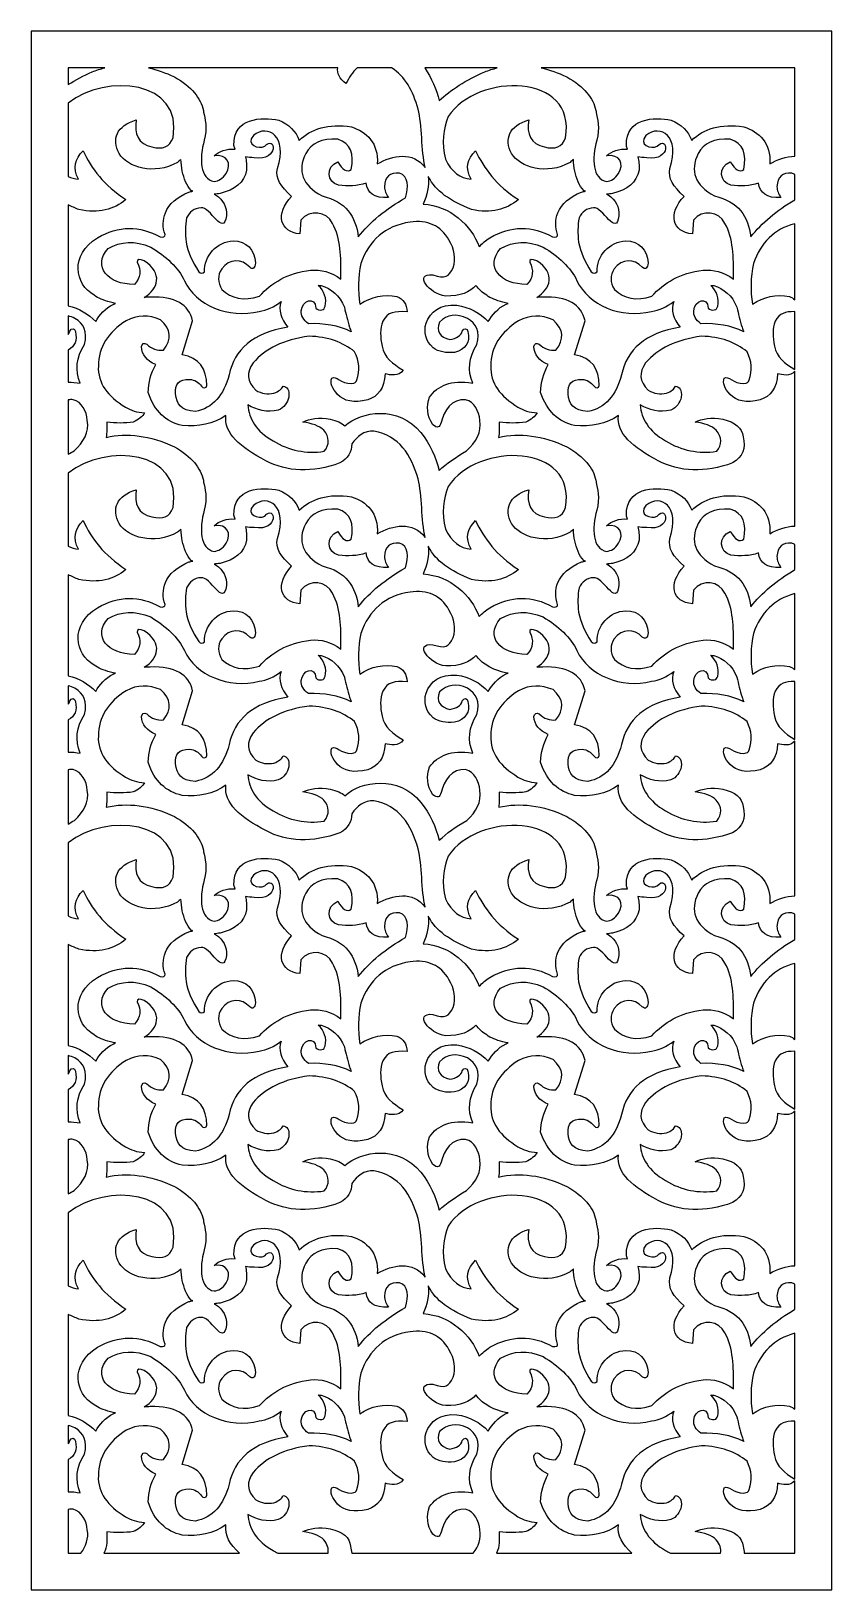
# Model space of a CAD drawing. Header units: centimetres. Extents: x -2.19 to 2.19, y -4.26 to 4.26.
import ezdxf

# ---------------------------------------------------------------- set-up
doc = ezdxf.new("R2010")
doc.units = ezdxf.units.CM
doc.header["$MEASUREMENT"] = 0
doc.layers.add('Layer 1', color=7, linetype='Continuous')

msp = doc.modelspace()

# ---------------------------------------------------------------- linework, layer by layer
at = {"layer": 'Layer 1', "color": 242}
for points, knots in [([(-2.18756, 4.26053), (-2.18756, 4.26053), (2.18756, 4.26053), (2.18756, 4.26053), (2.18756, 4.26053), (2.18756, 4.26053), (2.18756, -4.26053), (2.18756, -4.26053), (2.18756, -4.26053), (2.18756, -4.26053), (-2.18756, -4.26053), (-2.18756, -4.26053), (-2.18756, -4.26053), (-2.18756, -4.26053), (-2.18756, 4.26053), (-2.18756, 4.26053)], [0, 0, 0, 0, 0.2, 0.2, 0.2, 0.2, 0.4, 0.4, 0.4, 0.4, 0.6, 0.6, 0.6, 0.6, 1, 1, 1, 1]), ([(-1.98525, 4.06003), (-1.98525, 4.06003), (-1.78532, 4.06003), (-1.78532, 4.06003), (-1.78532, 4.06003), (-1.80857, 4.05438), (-1.83149, 4.04707), (-1.85408, 4.03814), (-1.85408, 4.03814), (-1.90017, 4.01836), (-1.94478, 3.9947), (-1.98525, 3.96945), (-1.98525, 3.96945), (-1.98525, 3.96945), (-1.98525, 4.06003), (-1.98525, 4.06003)], [0, 0, 0, 0, 0.2, 0.2, 0.2, 0.2, 0.4, 0.4, 0.4, 0.4, 0.6, 0.6, 0.6, 0.6, 1, 1, 1, 1]), ([(-1.98525, 2.75869), (-1.98525, 2.75869), (-1.98525, 3.31087), (-1.98525, 3.31087), (-1.98525, 3.31087), (-1.96685, 3.302), (-1.94723, 3.29347), (-1.92638, 3.28524), (-1.92638, 3.28524), (-1.81957, 3.26322), (-1.73677, 3.28456), (-1.6702, 3.33953), (-1.6702, 3.33953), (-1.79139, 3.41956), (-1.85755, 3.50886), (-1.90366, 3.60682), (-1.90366, 3.60682), (-1.94879, 3.56224), (-1.9621, 3.51141), (-1.92887, 3.45146), (-1.92887, 3.45146), (-1.94897, 3.45329), (-1.96782, 3.45826), (-1.98525, 3.46689), (-1.98525, 3.46689), (-1.98525, 3.46689), (-1.98525, 3.86728), (-1.98525, 3.86728), (-1.98525, 3.86728), (-1.77697, 4.03104), (-1.35646, 3.99225), (-1.41255, 3.67831), (-1.41255, 3.67831), (-1.42993, 3.6258), (-1.4707, 3.61305), (-1.52746, 3.62747), (-1.52746, 3.62747), (-1.60323, 3.64414), (-1.62636, 3.69749), (-1.6135, 3.77596), (-1.6135, 3.77596), (-1.7209, 3.74242), (-1.74879, 3.67203), (-1.70726, 3.59107), (-1.70726, 3.59107), (-1.6616, 3.51715), (-1.51535, 3.47031), (-1.38785, 3.54339), (-1.38785, 3.54339), (-1.3815, 3.54877), (-1.37538, 3.5542), (-1.36941, 3.55965), (-1.36941, 3.55965), (-1.36836, 3.53831), (-1.36606, 3.51704), (-1.36237, 3.49593), (-1.36237, 3.49593), (-1.35166, 3.45753), (-1.33964, 3.4145), (-1.31289, 3.38934), (-1.31289, 3.38934), (-1.30992, 3.38794), (-1.30693, 3.38663), (-1.3039, 3.38538), (-1.3039, 3.38538), (-1.31112, 3.3843), (-1.31839, 3.38292), (-1.3257, 3.38118), (-1.3257, 3.38118), (-1.38908, 3.35426), (-1.43564, 3.31536), (-1.45444, 3.26826), (-1.45444, 3.26826), (-1.46898, 3.22844), (-1.47033, 3.18861), (-1.45573, 3.14878), (-1.45573, 3.14878), (-1.4553, 3.137), (-1.46431, 3.13261), (-1.48274, 3.13566), (-1.48274, 3.13566), (-1.59532, 3.19892), (-1.70961, 3.19739), (-1.82563, 3.13114), (-1.82563, 3.13114), (-1.97706, 3.03685), (-1.94985, 2.87705), (-1.84299, 2.81683), (-1.84299, 2.81683), (-1.82151, 2.79984), (-1.79274, 2.78951), (-1.75486, 2.77893), (-1.75486, 2.77893), (-1.74532, 2.77611), (-1.73564, 2.77403), (-1.72593, 2.77259), (-1.72593, 2.77259), (-1.7293, 2.77138), (-1.73267, 2.77016), (-1.736, 2.7689), (-1.736, 2.7689), (-1.78458, 2.74497), (-1.81271, 2.71037), (-1.8351, 2.67275), (-1.8351, 2.67275), (-1.87529, 2.71635), (-1.92534, 2.745), (-1.98525, 2.75869)], [0, 0, 0, 0, 0.0357143, 0.0357143, 0.0357143, 0.0357143, 0.0714286, 0.0714286, 0.0714286, 0.0714286, 0.1071429, 0.1071429, 0.1071429, 0.1071429, 0.1428571, 0.1428571, 0.1428571, 0.1428571, 0.1785714, 0.1785714, 0.1785714, 0.1785714, 0.2142857, 0.2142857, 0.2142857, 0.2142857, 0.25, 0.25, 0.25, 0.25, 0.2857143, 0.2857143, 0.2857143, 0.2857143, 0.3214286, 0.3214286, 0.3214286, 0.3214286, 0.3571429, 0.3571429, 0.3571429, 0.3571429, 0.3928571, 0.3928571, 0.3928571, 0.3928571, 0.4285714, 0.4285714, 0.4285714, 0.4285714, 0.4642857, 0.4642857, 0.4642857, 0.4642857, 0.5, 0.5, 0.5, 0.5, 0.5357143, 0.5357143, 0.5357143, 0.5357143, 0.5714286, 0.5714286, 0.5714286, 0.5714286, 0.6071429, 0.6071429, 0.6071429, 0.6071429, 0.6428571, 0.6428571, 0.6428571, 0.6428571, 0.6785714, 0.6785714, 0.6785714, 0.6785714, 0.7142857, 0.7142857, 0.7142857, 0.7142857, 0.75, 0.75, 0.75, 0.75, 0.7857143, 0.7857143, 0.7857143, 0.7857143, 0.8214286, 0.8214286, 0.8214286, 0.8214286, 0.8571429, 0.8571429, 0.8571429, 0.8571429, 0.8928571, 0.8928571, 0.8928571, 0.8928571, 0.9285714, 0.9285714, 0.9285714, 0.9285714, 1, 1, 1, 1]), ([(-1.54567, 4.06003), (-1.54567, 4.06003), (-0.51189, 4.06003), (-0.51189, 4.06003), (-0.51189, 4.06003), (-0.51659, 4.0305), (-0.50394, 4.00015), (-0.46725, 3.97362), (-0.46725, 3.97362), (-0.45057, 4.00599), (-0.4314, 4.03714), (-0.40711, 4.06003), (-0.40711, 4.06003), (-0.40711, 4.06003), (-0.21847, 4.06003), (-0.21847, 4.06003), (-0.21847, 4.06003), (-0.14366, 4.01327), (-0.10075, 3.93227), (-0.07327, 3.83476), (-0.07327, 3.83476), (-0.04991, 3.74863), (-0.05699, 3.60707), (-0.03475, 3.51464), (-0.03475, 3.51464), (-0.10071, 3.60547), (-0.21317, 3.58346), (-0.2964, 3.53464), (-0.2964, 3.53464), (-0.2881, 3.64859), (-0.35467, 3.71169), (-0.43792, 3.73699), (-0.43792, 3.73699), (-0.56266, 3.75806), (-0.66076, 3.72492), (-0.72234, 3.66361), (-0.72234, 3.66361), (-0.74236, 3.71361), (-0.77844, 3.75094), (-0.83434, 3.77415), (-0.83434, 3.77415), (-0.92757, 3.79241), (-1.0843, 3.78805), (-1.0795, 3.63633), (-1.0795, 3.63633), (-1.0783, 3.62882), (-1.07629, 3.62186), (-1.07339, 3.61548), (-1.07339, 3.61548), (-1.1199, 3.61939), (-1.16013, 3.60489), (-1.18853, 3.57898), (-1.18853, 3.57898), (-1.11501, 3.59059), (-1.09086, 3.5343), (-1.12251, 3.48292), (-1.12251, 3.48292), (-1.14091, 3.45418), (-1.16334, 3.44123), (-1.18851, 3.43912), (-1.18851, 3.43912), (-1.26486, 3.45206), (-1.27029, 3.56354), (-1.24191, 3.66455), (-1.24191, 3.66455), (-1.22348, 3.73019), (-1.23838, 3.78352), (-1.2451, 3.81807), (-1.2451, 3.81807), (-1.24555, 3.82098), (-1.24607, 3.82387), (-1.24664, 3.82675), (-1.24664, 3.82675), (-1.24664, 3.82675), (-1.24673, 3.82728), (-1.24673, 3.82728), (-1.24673, 3.82728), (-1.24673, 3.82728), (-1.24677, 3.8273), (-1.24677, 3.8273), (-1.24677, 3.8273), (-1.26038, 3.8941), (-1.3111, 3.9572), (-1.4053, 4.01076), (-1.4053, 4.01076), (-1.45331, 4.03327), (-1.50008, 4.04959), (-1.54567, 4.06003)], [0, 0, 0, 0, 0.0434783, 0.0434783, 0.0434783, 0.0434783, 0.0869565, 0.0869565, 0.0869565, 0.0869565, 0.1304348, 0.1304348, 0.1304348, 0.1304348, 0.173913, 0.173913, 0.173913, 0.173913, 0.2173913, 0.2173913, 0.2173913, 0.2173913, 0.2608696, 0.2608696, 0.2608696, 0.2608696, 0.3043478, 0.3043478, 0.3043478, 0.3043478, 0.3478261, 0.3478261, 0.3478261, 0.3478261, 0.3913043, 0.3913043, 0.3913043, 0.3913043, 0.4347826, 0.4347826, 0.4347826, 0.4347826, 0.4782609, 0.4782609, 0.4782609, 0.4782609, 0.5217391, 0.5217391, 0.5217391, 0.5217391, 0.5652174, 0.5652174, 0.5652174, 0.5652174, 0.6086957, 0.6086957, 0.6086957, 0.6086957, 0.6521739, 0.6521739, 0.6521739, 0.6521739, 0.6956522, 0.6956522, 0.6956522, 0.6956522, 0.7391304, 0.7391304, 0.7391304, 0.7391304, 0.7826087, 0.7826087, 0.7826087, 0.7826087, 0.826087, 0.826087, 0.826087, 0.826087, 0.8695652, 0.8695652, 0.8695652, 0.8695652, 0.9130435, 0.9130435, 0.9130435, 0.9130435, 1, 1, 1, 1]), ([(0.26104, 3.08288), (0.21659, 3.19782), (0.10254, 3.3075), (-0.04584, 3.31526), (-0.04584, 3.31526), (-0.02359, 3.3639), (-0.01354, 3.41429), (-0.01782, 3.46673), (-0.01782, 3.46673), (-0.01721, 3.46552), (-0.01657, 3.46435), (-0.01592, 3.4632), (-0.01592, 3.4632), (0.02311, 3.38689), (0.10124, 3.33147), (0.21843, 3.28524), (0.21843, 3.28524), (0.32524, 3.26322), (0.40804, 3.28456), (0.47461, 3.33953), (0.47461, 3.33953), (0.35342, 3.41956), (0.28726, 3.50886), (0.24115, 3.60682), (0.24115, 3.60682), (0.19602, 3.56224), (0.18271, 3.51141), (0.21594, 3.45146), (0.21594, 3.45146), (0.15715, 3.45677), (0.10898, 3.48912), (0.07632, 3.56098), (0.07632, 3.56098), (0.05579, 3.64824), (0.06238, 3.72515), (0.09124, 3.79433), (0.09124, 3.79433), (0.2519, 4.03652), (0.79557, 4.03258), (0.73226, 3.67831), (0.73226, 3.67831), (0.71489, 3.6258), (0.67411, 3.61305), (0.61736, 3.62747), (0.61736, 3.62747), (0.54158, 3.64414), (0.51845, 3.69749), (0.53131, 3.77596), (0.53131, 3.77596), (0.42392, 3.74242), (0.396, 3.67203), (0.43755, 3.59107), (0.43755, 3.59107), (0.48321, 3.51715), (0.62947, 3.47031), (0.75697, 3.54339), (0.75697, 3.54339), (0.76331, 3.54877), (0.76944, 3.5542), (0.7754, 3.55965), (0.7754, 3.55965), (0.77646, 3.53831), (0.77875, 3.51704), (0.78244, 3.49593), (0.78244, 3.49593), (0.79315, 3.45753), (0.80518, 3.4145), (0.83192, 3.38934), (0.83192, 3.38934), (0.8349, 3.38794), (0.83789, 3.38663), (0.84091, 3.38538), (0.84091, 3.38538), (0.8337, 3.3843), (0.82642, 3.38292), (0.81911, 3.38118), (0.81911, 3.38118), (0.75573, 3.35426), (0.70917, 3.31536), (0.69038, 3.26826), (0.69038, 3.26826), (0.67583, 3.22844), (0.67449, 3.18861), (0.68909, 3.14878), (0.68909, 3.14878), (0.68952, 3.137), (0.68051, 3.13261), (0.66207, 3.13566), (0.66207, 3.13566), (0.5495, 3.19892), (0.4352, 3.19739), (0.31919, 3.13114), (0.31919, 3.13114), (0.29559, 3.11644), (0.27633, 3.10014), (0.26104, 3.08288)], [0, 0, 0, 0, 0.04, 0.04, 0.04, 0.04, 0.08, 0.08, 0.08, 0.08, 0.12, 0.12, 0.12, 0.12, 0.16, 0.16, 0.16, 0.16, 0.2, 0.2, 0.2, 0.2, 0.24, 0.24, 0.24, 0.24, 0.28, 0.28, 0.28, 0.28, 0.32, 0.32, 0.32, 0.32, 0.36, 0.36, 0.36, 0.36, 0.4, 0.4, 0.4, 0.4, 0.44, 0.44, 0.44, 0.44, 0.48, 0.48, 0.48, 0.48, 0.52, 0.52, 0.52, 0.52, 0.56, 0.56, 0.56, 0.56, 0.6, 0.6, 0.6, 0.6, 0.64, 0.64, 0.64, 0.64, 0.68, 0.68, 0.68, 0.68, 0.72, 0.72, 0.72, 0.72, 0.76, 0.76, 0.76, 0.76, 0.8, 0.8, 0.8, 0.8, 0.84, 0.84, 0.84, 0.84, 0.88, 0.88, 0.88, 0.88, 0.92, 0.92, 0.92, 0.92, 1, 1, 1, 1]), ([(-0.03701, 4.06003), (-0.03701, 4.06003), (0.35949, 4.06003), (0.35949, 4.06003), (0.35949, 4.06003), (0.33624, 4.05438), (0.31333, 4.04707), (0.29074, 4.03814), (0.29074, 4.03814), (0.19264, 3.99606), (0.10124, 3.93629), (0.04232, 3.88139), (0.04232, 3.88139), (0.02639, 3.94181), (0.00172, 4.00512), (-0.03701, 4.06003)], [0, 0, 0, 0, 0.2, 0.2, 0.2, 0.2, 0.4, 0.4, 0.4, 0.4, 0.6, 0.6, 0.6, 0.6, 1, 1, 1, 1]), ([(0.59914, 4.06003), (0.59914, 4.06003), (1.98503, 4.06003), (1.98503, 4.06003), (1.98503, 4.06003), (1.98503, 4.06003), (1.98503, 3.57699), (1.98503, 3.57699), (1.98503, 3.57699), (1.93847, 3.57659), (1.88984, 3.55892), (1.84842, 3.53464), (1.84842, 3.53464), (1.85671, 3.64859), (1.79012, 3.71169), (1.70689, 3.73699), (1.70689, 3.73699), (1.58215, 3.75806), (1.48405, 3.72492), (1.42248, 3.66361), (1.42248, 3.66361), (1.40245, 3.71361), (1.36637, 3.75094), (1.31048, 3.77415), (1.31048, 3.77415), (1.21725, 3.79241), (1.06051, 3.78805), (1.06531, 3.63633), (1.06531, 3.63633), (1.06651, 3.62882), (1.06852, 3.62186), (1.07142, 3.61548), (1.07142, 3.61548), (1.02492, 3.61939), (0.98468, 3.60489), (0.95629, 3.57898), (0.95629, 3.57898), (1.02981, 3.59059), (1.05396, 3.5343), (1.0223, 3.48292), (1.0223, 3.48292), (1.0039, 3.45418), (0.98147, 3.44123), (0.9563, 3.43912), (0.9563, 3.43912), (0.87995, 3.45206), (0.87452, 3.56354), (0.9029, 3.66455), (0.9029, 3.66455), (0.92133, 3.73019), (0.90643, 3.78352), (0.89971, 3.81807), (0.89971, 3.81807), (0.89926, 3.82098), (0.89874, 3.82387), (0.89817, 3.82675), (0.89817, 3.82675), (0.89817, 3.82675), (0.89808, 3.82728), (0.89808, 3.82728), (0.89808, 3.82728), (0.89808, 3.82728), (0.89804, 3.8273), (0.89804, 3.8273), (0.89804, 3.8273), (0.88443, 3.8941), (0.83371, 3.9572), (0.73952, 4.01076), (0.73952, 4.01076), (0.69151, 4.03327), (0.64473, 4.04959), (0.59914, 4.06003)], [0, 0, 0, 0, 0.0526316, 0.0526316, 0.0526316, 0.0526316, 0.1052632, 0.1052632, 0.1052632, 0.1052632, 0.1578947, 0.1578947, 0.1578947, 0.1578947, 0.2105263, 0.2105263, 0.2105263, 0.2105263, 0.2631579, 0.2631579, 0.2631579, 0.2631579, 0.3157895, 0.3157895, 0.3157895, 0.3157895, 0.3684211, 0.3684211, 0.3684211, 0.3684211, 0.4210526, 0.4210526, 0.4210526, 0.4210526, 0.4736842, 0.4736842, 0.4736842, 0.4736842, 0.5263158, 0.5263158, 0.5263158, 0.5263158, 0.5789474, 0.5789474, 0.5789474, 0.5789474, 0.6315789, 0.6315789, 0.6315789, 0.6315789, 0.6842105, 0.6842105, 0.6842105, 0.6842105, 0.7368421, 0.7368421, 0.7368421, 0.7368421, 0.7894737, 0.7894737, 0.7894737, 0.7894737, 0.8421053, 0.8421053, 0.8421053, 0.8421053, 0.8947368, 0.8947368, 0.8947368, 0.8947368, 1, 1, 1, 1]), ([(-0.49457, 2.90461), (-0.54982, 2.94672), (-0.60508, 2.95737), (-0.66033, 2.95373), (-0.66033, 2.95373), (-0.78851, 2.93834), (-0.8742, 2.8841), (-0.94059, 2.8122), (-0.94059, 2.8122), (-1.0271, 2.78268), (-1.0932, 2.79961), (-1.14534, 2.84833), (-1.14534, 2.84833), (-1.16965, 2.88783), (-1.17008, 2.92529), (-1.14661, 2.96074), (-1.14661, 2.96074), (-1.10422, 3.01846), (-1.03586, 3.01816), (-0.99304, 2.96978), (-0.99304, 2.96978), (-0.97556, 2.95639), (-0.9649, 2.96443), (-0.96107, 2.99387), (-0.96107, 2.99387), (-0.96728, 3.06444), (-1.00983, 3.11543), (-1.08391, 3.11383), (-1.08391, 3.11383), (-1.17108, 3.11232), (-1.24476, 3.03033), (-1.24002, 2.94469), (-1.24002, 2.94469), (-1.25067, 2.93427), (-1.26135, 2.93461), (-1.27201, 2.94569), (-1.27201, 2.94569), (-1.30784, 2.99955), (-1.33088, 3.05341), (-1.34113, 3.10729), (-1.34113, 3.10729), (-1.34605, 3.1534), (-1.34557, 3.19769), (-1.33856, 3.23977), (-1.33856, 3.23977), (-1.32181, 3.27105), (-1.29813, 3.29314), (-1.25922, 3.29498), (-1.25922, 3.29498), (-1.2104, 3.30484), (-1.13493, 3.13076), (-1.12101, 3.25182), (-1.12101, 3.25182), (-1.11823, 3.29926), (-1.13633, 3.33759), (-1.17961, 3.36497), (-1.17961, 3.36497), (-1.18254, 3.36653), (-1.18548, 3.36798), (-1.18844, 3.36939), (-1.18844, 3.36939), (-1.17765, 3.3702), (-1.16669, 3.37157), (-1.15551, 3.37342), (-1.15551, 3.37342), (-1.07556, 3.39224), (-1.02309, 3.43158), (-1.01082, 3.50083), (-1.01082, 3.50083), (-1.00949, 3.52698), (-1.01123, 3.55125), (-1.01692, 3.5738), (-1.01692, 3.5738), (-1.0034, 3.57051), (-0.98747, 3.56881), (-0.96898, 3.56881), (-0.96898, 3.56881), (-0.82918, 3.54729), (-0.85304, 3.69928), (-0.91164, 3.63139), (-0.91164, 3.63139), (-0.94466, 3.61286), (-1.0183, 3.64037), (-0.97303, 3.68992), (-0.97303, 3.68992), (-0.89378, 3.75645), (-0.78282, 3.68518), (-0.84183, 3.51014), (-0.84183, 3.51014), (-0.85413, 3.45391), (-0.82352, 3.41114), (-0.76436, 3.3576), (-0.76436, 3.3576), (-0.85438, 3.26233), (-0.82984, 3.16135), (-0.7194, 3.15218), (-0.7194, 3.15218), (-0.7194, 3.15218), (-0.7137, 3.22665), (-0.7137, 3.22665), (-0.7137, 3.22665), (-0.66515, 3.28872), (-0.57303, 3.27645), (-0.54104, 3.20973), (-0.54104, 3.20973), (-0.49597, 3.12636), (-0.49263, 3.0243), (-0.49527, 2.91955), (-0.49527, 2.91955), (-0.49507, 2.91458), (-0.49484, 2.90959), (-0.49457, 2.90461), (-0.49457, 2.90461), (-0.49457, 2.90461), (-0.49457, 2.90461), (-0.49457, 2.90461)], [0, 0, 0, 0, 0.0333333, 0.0333333, 0.0333333, 0.0333333, 0.0666667, 0.0666667, 0.0666667, 0.0666667, 0.1, 0.1, 0.1, 0.1, 0.1333333, 0.1333333, 0.1333333, 0.1333333, 0.1666667, 0.1666667, 0.1666667, 0.1666667, 0.2, 0.2, 0.2, 0.2, 0.2333333, 0.2333333, 0.2333333, 0.2333333, 0.2666667, 0.2666667, 0.2666667, 0.2666667, 0.3, 0.3, 0.3, 0.3, 0.3333333, 0.3333333, 0.3333333, 0.3333333, 0.3666667, 0.3666667, 0.3666667, 0.3666667, 0.4, 0.4, 0.4, 0.4, 0.4333333, 0.4333333, 0.4333333, 0.4333333, 0.4666667, 0.4666667, 0.4666667, 0.4666667, 0.5, 0.5, 0.5, 0.5, 0.5333333, 0.5333333, 0.5333333, 0.5333333, 0.5666667, 0.5666667, 0.5666667, 0.5666667, 0.6, 0.6, 0.6, 0.6, 0.6333333, 0.6333333, 0.6333333, 0.6333333, 0.6666667, 0.6666667, 0.6666667, 0.6666667, 0.7, 0.7, 0.7, 0.7, 0.7333333, 0.7333333, 0.7333333, 0.7333333, 0.7666667, 0.7666667, 0.7666667, 0.7666667, 0.8, 0.8, 0.8, 0.8, 0.8333333, 0.8333333, 0.8333333, 0.8333333, 0.8666667, 0.8666667, 0.8666667, 0.8666667, 0.9, 0.9, 0.9, 0.9, 0.9333333, 0.9333333, 0.9333333, 0.9333333, 1, 1, 1, 1]), ([(1.65025, 2.90461), (1.595, 2.94672), (1.53973, 2.95737), (1.48446, 2.95373), (1.48446, 2.95373), (1.3563, 2.93834), (1.27062, 2.8841), (1.20422, 2.8122), (1.20422, 2.8122), (1.11771, 2.78268), (1.05161, 2.79961), (0.99948, 2.84833), (0.99948, 2.84833), (0.97517, 2.88783), (0.97474, 2.92529), (0.99821, 2.96074), (0.99821, 2.96074), (1.04059, 3.01846), (1.10895, 3.01816), (1.15177, 2.96978), (1.15177, 2.96978), (1.16925, 2.95639), (1.17991, 2.96443), (1.18375, 2.99387), (1.18375, 2.99387), (1.17753, 3.06444), (1.13498, 3.11543), (1.06091, 3.11383), (1.06091, 3.11383), (0.97373, 3.11232), (0.90005, 3.03033), (0.9048, 2.94469), (0.9048, 2.94469), (0.89414, 2.93427), (0.88346, 2.93461), (0.8728, 2.94569), (0.8728, 2.94569), (0.83697, 2.99955), (0.81394, 3.05341), (0.80369, 3.10729), (0.80369, 3.10729), (0.79876, 3.1534), (0.79925, 3.19769), (0.80625, 3.23977), (0.80625, 3.23977), (0.823, 3.27105), (0.84668, 3.29314), (0.88559, 3.29498), (0.88559, 3.29498), (0.93441, 3.30484), (1.00989, 3.13076), (1.02381, 3.25182), (1.02381, 3.25182), (1.02658, 3.29926), (1.00849, 3.33759), (0.96521, 3.36497), (0.96521, 3.36497), (0.96227, 3.36653), (0.95933, 3.36798), (0.95637, 3.36939), (0.95637, 3.36939), (0.96716, 3.3702), (0.97812, 3.37157), (0.9893, 3.37342), (0.9893, 3.37342), (1.06926, 3.39224), (1.12173, 3.43158), (1.134, 3.50083), (1.134, 3.50083), (1.13532, 3.52698), (1.13359, 3.55125), (1.12789, 3.5738), (1.12789, 3.5738), (1.14142, 3.57051), (1.15732, 3.56881), (1.17583, 3.56881), (1.17583, 3.56881), (1.31564, 3.54729), (1.29177, 3.69928), (1.23317, 3.63139), (1.23317, 3.63139), (1.20016, 3.61286), (1.12651, 3.64037), (1.17178, 3.68992), (1.17178, 3.68992), (1.25103, 3.75645), (1.362, 3.68518), (1.30299, 3.51014), (1.30299, 3.51014), (1.29068, 3.45391), (1.3213, 3.41114), (1.38045, 3.3576), (1.38045, 3.3576), (1.29043, 3.26233), (1.31497, 3.16135), (1.42542, 3.15218), (1.42542, 3.15218), (1.42542, 3.15218), (1.43111, 3.22665), (1.43111, 3.22665), (1.43111, 3.22665), (1.47966, 3.28872), (1.57178, 3.27645), (1.60377, 3.20973), (1.60377, 3.20973), (1.64885, 3.12636), (1.65218, 3.0243), (1.64955, 2.91955), (1.64955, 2.91955), (1.64974, 2.91458), (1.64998, 2.90959), (1.65025, 2.90461), (1.65025, 2.90461), (1.65025, 2.90461), (1.65025, 2.90461), (1.65025, 2.90461)], [0, 0, 0, 0, 0.0333333, 0.0333333, 0.0333333, 0.0333333, 0.0666667, 0.0666667, 0.0666667, 0.0666667, 0.1, 0.1, 0.1, 0.1, 0.1333333, 0.1333333, 0.1333333, 0.1333333, 0.1666667, 0.1666667, 0.1666667, 0.1666667, 0.2, 0.2, 0.2, 0.2, 0.2333333, 0.2333333, 0.2333333, 0.2333333, 0.2666667, 0.2666667, 0.2666667, 0.2666667, 0.3, 0.3, 0.3, 0.3, 0.3333333, 0.3333333, 0.3333333, 0.3333333, 0.3666667, 0.3666667, 0.3666667, 0.3666667, 0.4, 0.4, 0.4, 0.4, 0.4333333, 0.4333333, 0.4333333, 0.4333333, 0.4666667, 0.4666667, 0.4666667, 0.4666667, 0.5, 0.5, 0.5, 0.5, 0.5333333, 0.5333333, 0.5333333, 0.5333333, 0.5666667, 0.5666667, 0.5666667, 0.5666667, 0.6, 0.6, 0.6, 0.6, 0.6333333, 0.6333333, 0.6333333, 0.6333333, 0.6666667, 0.6666667, 0.6666667, 0.6666667, 0.7, 0.7, 0.7, 0.7, 0.7333333, 0.7333333, 0.7333333, 0.7333333, 0.7666667, 0.7666667, 0.7666667, 0.7666667, 0.8, 0.8, 0.8, 0.8, 0.8333333, 0.8333333, 0.8333333, 0.8333333, 0.8666667, 0.8666667, 0.8666667, 0.8666667, 0.9, 0.9, 0.9, 0.9, 0.9333333, 0.9333333, 0.9333333, 0.9333333, 1, 1, 1, 1]), ([(-0.35716, 3.43016), (-0.35136, 3.37624), (-0.31417, 3.347), (-0.23533, 3.35052), (-0.23533, 3.35052), (-0.24848, 3.37042), (-0.25736, 3.39034), (-0.25689, 3.41024), (-0.25689, 3.41024), (-0.25483, 3.46463), (-0.227, 3.48828), (-0.17567, 3.48391), (-0.17567, 3.48391), (-0.12479, 3.4685), (-0.12436, 3.40907), (-0.14138, 3.34957), (-0.14138, 3.34957), (-0.24894, 3.28847), (-0.33663, 3.21777), (-0.40032, 3.13549), (-0.40032, 3.13549), (-0.41279, 3.24733), (-0.46771, 3.32969), (-0.59833, 3.35948), (-0.59833, 3.35948), (-0.70603, 3.41805), (-0.7347, 3.49577), (-0.68717, 3.59143), (-0.68717, 3.59143), (-0.65731, 3.64717), (-0.60091, 3.67654), (-0.512, 3.6696), (-0.512, 3.6696), (-0.44084, 3.64842), (-0.42178, 3.58953), (-0.43841, 3.50481), (-0.43841, 3.50481), (-0.46177, 3.48652), (-0.48715, 3.5041), (-0.51202, 3.54712), (-0.51202, 3.54712), (-0.58163, 3.51825), (-0.57076, 3.43376), (-0.5082, 3.41821), (-0.5082, 3.41821), (-0.45714, 3.41235), (-0.40654, 3.41269), (-0.35716, 3.43016)], [0, 0, 0, 0, 0.0769231, 0.0769231, 0.0769231, 0.0769231, 0.1538462, 0.1538462, 0.1538462, 0.1538462, 0.2307692, 0.2307692, 0.2307692, 0.2307692, 0.3076923, 0.3076923, 0.3076923, 0.3076923, 0.3846154, 0.3846154, 0.3846154, 0.3846154, 0.4615385, 0.4615385, 0.4615385, 0.4615385, 0.5384615, 0.5384615, 0.5384615, 0.5384615, 0.6153846, 0.6153846, 0.6153846, 0.6153846, 0.6923077, 0.6923077, 0.6923077, 0.6923077, 0.7692308, 0.7692308, 0.7692308, 0.7692308, 0.8461538, 0.8461538, 0.8461538, 0.8461538, 1, 1, 1, 1]), ([(1.78763, 3.43016), (1.79345, 3.37624), (1.83065, 3.347), (1.90949, 3.35052), (1.90949, 3.35052), (1.89634, 3.37042), (1.88745, 3.39034), (1.88792, 3.41024), (1.88792, 3.41024), (1.88998, 3.46463), (1.91782, 3.48828), (1.96914, 3.48391), (1.96914, 3.48391), (1.97513, 3.4821), (1.98039, 3.47967), (1.98503, 3.47672), (1.98503, 3.47672), (1.98503, 3.47672), (1.98503, 3.3389), (1.98503, 3.3389), (1.98503, 3.3389), (1.88584, 3.28028), (1.80451, 3.21302), (1.74449, 3.13549), (1.74449, 3.13549), (1.73203, 3.24733), (1.6771, 3.32969), (1.54648, 3.35948), (1.54648, 3.35948), (1.43878, 3.41805), (1.41012, 3.49577), (1.45764, 3.59143), (1.45764, 3.59143), (1.48751, 3.64717), (1.5439, 3.67654), (1.63281, 3.6696), (1.63281, 3.6696), (1.70397, 3.64842), (1.72301, 3.58953), (1.70641, 3.50481), (1.70641, 3.50481), (1.68305, 3.48652), (1.65766, 3.5041), (1.6328, 3.54712), (1.6328, 3.54712), (1.56318, 3.51825), (1.57405, 3.43376), (1.63661, 3.41821), (1.63661, 3.41821), (1.68767, 3.41235), (1.73828, 3.41269), (1.78763, 3.43016)], [0, 0, 0, 0, 0.0714286, 0.0714286, 0.0714286, 0.0714286, 0.1428571, 0.1428571, 0.1428571, 0.1428571, 0.2142857, 0.2142857, 0.2142857, 0.2142857, 0.2857143, 0.2857143, 0.2857143, 0.2857143, 0.3571429, 0.3571429, 0.3571429, 0.3571429, 0.4285714, 0.4285714, 0.4285714, 0.4285714, 0.5, 0.5, 0.5, 0.5, 0.5714286, 0.5714286, 0.5714286, 0.5714286, 0.6428571, 0.6428571, 0.6428571, 0.6428571, 0.7142857, 0.7142857, 0.7142857, 0.7142857, 0.7857143, 0.7857143, 0.7857143, 0.7857143, 0.8571429, 0.8571429, 0.8571429, 0.8571429, 1, 1, 1, 1]), ([(-0.47284, 2.10265), (-0.49131, 2.11902), (-0.51805, 2.13106), (-0.5531, 2.13876), (-0.5531, 2.13876), (-0.61671, 2.15206), (-0.66444, 2.14132), (-0.70401, 2.12356), (-0.70401, 2.12356), (-0.65353, 2.11668), (-0.61252, 2.10329), (-0.58844, 2.07838), (-0.58844, 2.07838), (-0.55675, 2.0425), (-0.55571, 2.00103), (-0.58635, 1.96359), (-0.58635, 1.96359), (-0.68475, 1.9498), (-0.77834, 1.96682), (-0.86614, 2.02102), (-0.86614, 2.02102), (-0.95747, 2.07331), (-0.99802, 2.14041), (-1.00386, 2.21766), (-1.00386, 2.21766), (-0.95541, 2.1882), (-0.89699, 2.17382), (-0.83747, 2.18927), (-0.83747, 2.18927), (-0.80494, 2.20202), (-0.7874, 2.23049), (-0.77991, 2.2605), (-0.77991, 2.2605), (-0.77545, 2.30002), (-0.78984, 2.31681), (-0.81123, 2.32047), (-0.81123, 2.32047), (-0.81845, 2.30413), (-0.83441, 2.29093), (-0.86091, 2.2815), (-0.86091, 2.2815), (-0.8957, 2.27468), (-0.92903, 2.2785), (-0.96028, 2.2979), (-0.96028, 2.2979), (-1.01026, 2.34605), (-1.01232, 2.39571), (-0.97466, 2.4466), (-0.97466, 2.4466), (-0.90893, 2.52511), (-0.80811, 2.57478), (-0.66877, 2.5928), (-0.66877, 2.5928), (-0.56605, 2.59009), (-0.48443, 2.5603), (-0.42026, 2.50808), (-0.42026, 2.50808), (-0.39516, 2.45736), (-0.38989, 2.40604), (-0.40858, 2.35395), (-0.40858, 2.35395), (-0.41282, 2.33929), (-0.4175, 2.33758), (-0.43722, 2.33421), (-0.43722, 2.33421), (-0.49661, 2.33259), (-0.52081, 2.37957), (-0.54545, 2.36387), (-0.54545, 2.36387), (-0.55474, 2.33732), (-0.54387, 2.30731), (-0.51286, 2.27386), (-0.51286, 2.27386), (-0.4778, 2.23854), (-0.42567, 2.22556), (-0.34855, 2.24523), (-0.34855, 2.24523), (-0.29136, 2.26328), (-0.25801, 2.30886), (-0.25342, 2.38763), (-0.25342, 2.38763), (-0.22775, 2.38069), (-0.17653, 2.36996), (-0.15516, 2.40799), (-0.15516, 2.40799), (-0.21236, 2.4414), (-0.25815, 2.47707), (-0.27038, 2.53883), (-0.27038, 2.53883), (-0.27997, 2.58726), (-0.28232, 2.63463), (-0.26684, 2.67511), (-0.26684, 2.67511), (-0.23823, 2.72519), (-0.20338, 2.73043), (-0.13375, 2.72595), (-0.13375, 2.72595), (-0.13461, 2.76906), (-0.15396, 2.79617), (-0.18859, 2.81003), (-0.18859, 2.81003), (-0.26112, 2.82383), (-0.32859, 2.8098), (-0.391, 2.76799), (-0.391, 2.76799), (-0.40243, 2.84211), (-0.40165, 2.91625), (-0.38606, 2.99037), (-0.38606, 2.99037), (-0.34075, 3.11722), (-0.25403, 3.19595), (-0.11734, 3.21662), (-0.11734, 3.21662), (-0.02184, 3.22906), (0.05065, 3.19942), (0.09538, 3.11894), (0.09538, 3.11894), (0.12678, 3.06834), (0.13449, 3.01776), (0.11851, 2.96717), (0.11851, 2.96717), (0.0955, 2.91764), (0.07472, 2.90571), (0.00727, 2.92882), (0.00727, 2.92882), (-0.09944, 2.93901), (-0.01365, 2.82203), (0.07743, 2.81247), (0.07743, 2.81247), (0.15686, 2.81067), (0.21077, 2.83359), (0.24312, 2.87048), (0.24312, 2.87048), (0.25795, 2.84884), (0.27788, 2.83033), (0.30183, 2.81683), (0.30183, 2.81683), (0.32331, 2.79984), (0.35208, 2.78951), (0.38995, 2.77893), (0.38995, 2.77893), (0.3995, 2.77611), (0.40917, 2.77403), (0.41888, 2.77259), (0.41888, 2.77259), (0.41551, 2.77138), (0.41215, 2.77016), (0.40881, 2.7689), (0.40881, 2.7689), (0.36023, 2.74497), (0.3321, 2.71037), (0.30971, 2.67275), (0.30971, 2.67275), (0.26498, 2.72128), (0.20804, 2.75129), (0.13889, 2.76276), (0.13889, 2.76276), (0.0455, 2.76945), (-0.0046, 2.727), (-0.02995, 2.66458), (-0.02995, 2.66458), (-0.04265, 2.6146), (-0.03463, 2.5699), (0.00849, 2.52957), (0.00849, 2.52957), (0.04004, 2.50757), (0.07899, 2.4993), (0.12535, 2.50476), (0.12535, 2.50476), (0.18719, 2.52), (0.21197, 2.55753), (0.19885, 2.61787), (0.19885, 2.61787), (0.19712, 2.63861), (0.17646, 2.63843), (0.16783, 2.62123), (0.16783, 2.62123), (0.16304, 2.59472), (0.13656, 2.58149), (0.1002, 2.5743), (0.1002, 2.5743), (0.04516, 2.58833), (0.0261, 2.62029), (0.04298, 2.67019), (0.04298, 2.67019), (0.08536, 2.71136), (0.13653, 2.71816), (0.19644, 2.69059), (0.19644, 2.69059), (0.24498, 2.66233), (0.26648, 2.6173), (0.24846, 2.54778), (0.24846, 2.54778), (0.20385, 2.47705), (0.19604, 2.40634), (0.22505, 2.33561), (0.22505, 2.33561), (0.10473, 2.35686), (0.03504, 2.32139), (-0.01164, 2.26012), (-0.01164, 2.26012), (-0.02734, 2.20967), (-0.02714, 2.15923), (0.00799, 2.10878), (0.00799, 2.10878), (0.03078, 2.08872), (0.04568, 2.09273), (0.05269, 2.12078), (0.05269, 2.12078), (0.06684, 2.18583), (0.11283, 2.25281), (0.1866, 2.2458), (0.1866, 2.2458), (0.2351, 2.23344), (0.25975, 2.18247), (0.26406, 2.13365), (0.26406, 2.13365), (0.27512, 2.06709), (0.24344, 2.01358), (0.19122, 1.96634), (0.19122, 1.96634), (0.19122, 1.96634), (0.19151, 1.96627), (0.19151, 1.96627), (0.19151, 1.96627), (0.13277, 1.93263), (0.08065, 1.89485), (0.04232, 1.85913), (0.04232, 1.85913), (0.02363, 1.93005), (-0.00713, 2.00499), (-0.05854, 2.06564), (-0.05854, 2.06564), (-0.18011, 2.21805), (-0.3864, 2.18228), (-0.47284, 2.10265)], [0, 0, 0, 0, 0.0166667, 0.0166667, 0.0166667, 0.0166667, 0.0333333, 0.0333333, 0.0333333, 0.0333333, 0.05, 0.05, 0.05, 0.05, 0.0666667, 0.0666667, 0.0666667, 0.0666667, 0.0833333, 0.0833333, 0.0833333, 0.0833333, 0.1, 0.1, 0.1, 0.1, 0.1166667, 0.1166667, 0.1166667, 0.1166667, 0.1333333, 0.1333333, 0.1333333, 0.1333333, 0.15, 0.15, 0.15, 0.15, 0.1666667, 0.1666667, 0.1666667, 0.1666667, 0.1833333, 0.1833333, 0.1833333, 0.1833333, 0.2, 0.2, 0.2, 0.2, 0.2166667, 0.2166667, 0.2166667, 0.2166667, 0.2333333, 0.2333333, 0.2333333, 0.2333333, 0.25, 0.25, 0.25, 0.25, 0.2666667, 0.2666667, 0.2666667, 0.2666667, 0.2833333, 0.2833333, 0.2833333, 0.2833333, 0.3, 0.3, 0.3, 0.3, 0.3166667, 0.3166667, 0.3166667, 0.3166667, 0.3333333, 0.3333333, 0.3333333, 0.3333333, 0.35, 0.35, 0.35, 0.35, 0.3666667, 0.3666667, 0.3666667, 0.3666667, 0.3833333, 0.3833333, 0.3833333, 0.3833333, 0.4, 0.4, 0.4, 0.4, 0.4166667, 0.4166667, 0.4166667, 0.4166667, 0.4333333, 0.4333333, 0.4333333, 0.4333333, 0.45, 0.45, 0.45, 0.45, 0.4666667, 0.4666667, 0.4666667, 0.4666667, 0.4833333, 0.4833333, 0.4833333, 0.4833333, 0.5, 0.5, 0.5, 0.5, 0.5166667, 0.5166667, 0.5166667, 0.5166667, 0.5333333, 0.5333333, 0.5333333, 0.5333333, 0.55, 0.55, 0.55, 0.55, 0.5666667, 0.5666667, 0.5666667, 0.5666667, 0.5833333, 0.5833333, 0.5833333, 0.5833333, 0.6, 0.6, 0.6, 0.6, 0.6166667, 0.6166667, 0.6166667, 0.6166667, 0.6333333, 0.6333333, 0.6333333, 0.6333333, 0.65, 0.65, 0.65, 0.65, 0.6666667, 0.6666667, 0.6666667, 0.6666667, 0.6833333, 0.6833333, 0.6833333, 0.6833333, 0.7, 0.7, 0.7, 0.7, 0.7166667, 0.7166667, 0.7166667, 0.7166667, 0.7333333, 0.7333333, 0.7333333, 0.7333333, 0.75, 0.75, 0.75, 0.75, 0.7666667, 0.7666667, 0.7666667, 0.7666667, 0.7833333, 0.7833333, 0.7833333, 0.7833333, 0.8, 0.8, 0.8, 0.8, 0.8166667, 0.8166667, 0.8166667, 0.8166667, 0.8333333, 0.8333333, 0.8333333, 0.8333333, 0.85, 0.85, 0.85, 0.85, 0.8666667, 0.8666667, 0.8666667, 0.8666667, 0.8833333, 0.8833333, 0.8833333, 0.8833333, 0.9, 0.9, 0.9, 0.9, 0.9166667, 0.9166667, 0.9166667, 0.9166667, 0.9333333, 0.9333333, 0.9333333, 0.9333333, 0.95, 0.95, 0.95, 0.95, 0.9666667, 0.9666667, 0.9666667, 0.9666667, 1, 1, 1, 1]), ([(1.98503, 3.20794), (1.98503, 3.20794), (1.98503, 2.79221), (1.98503, 2.79221), (1.98503, 2.79221), (1.97712, 2.79961), (1.96748, 2.80552), (1.95623, 2.81003), (1.95623, 2.81003), (1.88369, 2.82383), (1.81622, 2.8098), (1.75381, 2.76799), (1.75381, 2.76799), (1.74238, 2.84211), (1.74317, 2.91625), (1.75875, 2.99037), (1.75875, 2.99037), (1.79919, 3.10357), (1.87258, 3.17843), (1.98503, 3.20794)], [0, 0, 0, 0, 0.1666667, 0.1666667, 0.1666667, 0.1666667, 0.3333333, 0.3333333, 0.3333333, 0.3333333, 0.5, 0.5, 0.5, 0.5, 0.6666667, 0.6666667, 0.6666667, 0.6666667, 1, 1, 1, 1]), ([(-1.56929, 2.80496), (-1.5585, 2.80579), (-1.54756, 2.80639), (-1.53648, 2.80675), (-1.53648, 2.80675), (-1.40196, 2.81021), (-1.32511, 2.76709), (-1.30592, 2.67734), (-1.30592, 2.67734), (-1.30592, 2.67734), (-1.36314, 2.49067), (-1.36314, 2.49067), (-1.36314, 2.49067), (-1.26793, 2.47568), (-1.22875, 2.41513), (-1.22789, 2.32338), (-1.22789, 2.32338), (-1.22982, 2.30795), (-1.24924, 2.30529), (-1.25651, 2.3193), (-1.25651, 2.3193), (-1.27326, 2.34122), (-1.29428, 2.35505), (-1.32153, 2.35704), (-1.32153, 2.35704), (-1.37909, 2.3581), (-1.40368, 2.33075), (-1.39826, 2.27747), (-1.39826, 2.27747), (-1.39396, 2.22204), (-1.36916, 2.18607), (-1.29032, 2.18158), (-1.29032, 2.18158), (-1.19501, 2.19847), (-1.13647, 2.26992), (-1.10566, 2.38253), (-1.10566, 2.38253), (-1.07737, 2.51991), (-0.97787, 2.61091), (-0.78572, 2.64162), (-0.78572, 2.64162), (-0.82182, 2.68874), (-0.84048, 2.73586), (-0.82078, 2.78298), (-0.82078, 2.78298), (-0.86056, 2.75058), (-0.90109, 2.73527), (-0.94172, 2.72847), (-0.94172, 2.72847), (-1.10802, 2.68581), (-1.2889, 2.76373), (-1.3499, 2.89624), (-1.3499, 2.89624), (-1.38271, 2.96752), (-1.45309, 3.03151), (-1.53421, 3.08017), (-1.53421, 3.08017), (-1.62244, 3.11706), (-1.6958, 3.11232), (-1.76773, 3.07159), (-1.76773, 3.07159), (-1.85374, 2.97594), (-1.7709, 2.8756), (-1.62362, 2.87581), (-1.62362, 2.87581), (-1.5874, 2.9133), (-1.58593, 2.95401), (-1.6082, 2.9969), (-1.6082, 2.9969), (-1.61131, 3.01453), (-1.59657, 3.01546), (-1.56959, 3.00498), (-1.56959, 3.00498), (-1.46501, 2.93649), (-1.49419, 2.85158), (-1.56929, 2.80496)], [0, 0, 0, 0, 0.05, 0.05, 0.05, 0.05, 0.1, 0.1, 0.1, 0.1, 0.15, 0.15, 0.15, 0.15, 0.2, 0.2, 0.2, 0.2, 0.25, 0.25, 0.25, 0.25, 0.3, 0.3, 0.3, 0.3, 0.35, 0.35, 0.35, 0.35, 0.4, 0.4, 0.4, 0.4, 0.45, 0.45, 0.45, 0.45, 0.5, 0.5, 0.5, 0.5, 0.55, 0.55, 0.55, 0.55, 0.6, 0.6, 0.6, 0.6, 0.65, 0.65, 0.65, 0.65, 0.7, 0.7, 0.7, 0.7, 0.75, 0.75, 0.75, 0.75, 0.8, 0.8, 0.8, 0.8, 0.85, 0.85, 0.85, 0.85, 0.9, 0.9, 0.9, 0.9, 1, 1, 1, 1]), ([(0.57553, 2.80496), (0.58631, 2.80579), (0.59726, 2.80639), (0.60833, 2.80675), (0.60833, 2.80675), (0.74285, 2.81021), (0.8197, 2.76709), (0.83889, 2.67734), (0.83889, 2.67734), (0.83889, 2.67734), (0.78167, 2.49067), (0.78167, 2.49067), (0.78167, 2.49067), (0.87689, 2.47568), (0.91607, 2.41513), (0.91693, 2.32338), (0.91693, 2.32338), (0.91499, 2.30795), (0.89557, 2.30529), (0.8883, 2.3193), (0.8883, 2.3193), (0.87155, 2.34122), (0.85054, 2.35505), (0.82329, 2.35704), (0.82329, 2.35704), (0.76573, 2.3581), (0.74113, 2.33075), (0.74656, 2.27747), (0.74656, 2.27747), (0.75086, 2.22204), (0.77565, 2.18607), (0.85449, 2.18158), (0.85449, 2.18158), (0.9498, 2.19847), (1.00835, 2.26992), (1.03916, 2.38253), (1.03916, 2.38253), (1.06745, 2.51991), (1.16694, 2.61091), (1.3591, 2.64162), (1.3591, 2.64162), (1.32298, 2.68874), (1.30433, 2.73586), (1.32404, 2.78298), (1.32404, 2.78298), (1.28425, 2.75058), (1.24373, 2.73527), (1.2031, 2.72847), (1.2031, 2.72847), (1.03679, 2.68581), (0.85591, 2.76373), (0.79491, 2.89624), (0.79491, 2.89624), (0.76211, 2.96752), (0.69172, 3.03151), (0.6106, 3.08017), (0.6106, 3.08017), (0.52237, 3.11706), (0.44901, 3.11232), (0.37709, 3.07159), (0.37709, 3.07159), (0.29108, 2.97594), (0.37392, 2.8756), (0.52119, 2.87581), (0.52119, 2.87581), (0.55742, 2.9133), (0.55888, 2.95401), (0.53662, 2.9969), (0.53662, 2.9969), (0.5335, 3.01453), (0.54824, 3.01546), (0.57522, 3.00498), (0.57522, 3.00498), (0.67981, 2.93649), (0.65063, 2.85158), (0.57553, 2.80496)], [0, 0, 0, 0, 0.05, 0.05, 0.05, 0.05, 0.1, 0.1, 0.1, 0.1, 0.15, 0.15, 0.15, 0.15, 0.2, 0.2, 0.2, 0.2, 0.25, 0.25, 0.25, 0.25, 0.3, 0.3, 0.3, 0.3, 0.35, 0.35, 0.35, 0.35, 0.4, 0.4, 0.4, 0.4, 0.45, 0.45, 0.45, 0.45, 0.5, 0.5, 0.5, 0.5, 0.55, 0.55, 0.55, 0.55, 0.6, 0.6, 0.6, 0.6, 0.65, 0.65, 0.65, 0.65, 0.7, 0.7, 0.7, 0.7, 0.75, 0.75, 0.75, 0.75, 0.8, 0.8, 0.8, 0.8, 0.85, 0.85, 0.85, 0.85, 0.9, 0.9, 0.9, 0.9, 1, 1, 1, 1]), ([(-0.61868, 2.87087), (-0.58581, 2.84211), (-0.57135, 2.79615), (-0.58099, 2.7569), (-0.58099, 2.7569), (-0.58685, 2.74591), (-0.58604, 2.73854), (-0.59975, 2.7365), (-0.59975, 2.7365), (-0.61189, 2.73439), (-0.62275, 2.73779), (-0.63226, 2.74671), (-0.63226, 2.74671), (-0.63502, 2.81497), (-0.70858, 2.78885), (-0.71159, 2.73242), (-0.71159, 2.73242), (-0.71431, 2.70589), (-0.70132, 2.6821), (-0.67264, 2.66105), (-0.67264, 2.66105), (-0.58729, 2.66421), (-0.50834, 2.65178), (-0.43871, 2.61659), (-0.43871, 2.61659), (-0.44201, 2.62519), (-0.44507, 2.63365), (-0.44788, 2.64186), (-0.44788, 2.64186), (-0.4594, 2.67932), (-0.46845, 2.71557), (-0.47545, 2.75081), (-0.47545, 2.75081), (-0.50263, 2.81694), (-0.54742, 2.85206), (-0.60206, 2.86976), (-0.60206, 2.86976), (-0.60772, 2.87025), (-0.61325, 2.87061), (-0.61868, 2.87087)], [0, 0, 0, 0, 0.0909091, 0.0909091, 0.0909091, 0.0909091, 0.1818182, 0.1818182, 0.1818182, 0.1818182, 0.2727273, 0.2727273, 0.2727273, 0.2727273, 0.3636364, 0.3636364, 0.3636364, 0.3636364, 0.4545455, 0.4545455, 0.4545455, 0.4545455, 0.5454545, 0.5454545, 0.5454545, 0.5454545, 0.6363636, 0.6363636, 0.6363636, 0.6363636, 0.7272727, 0.7272727, 0.7272727, 0.7272727, 0.8181818, 0.8181818, 0.8181818, 0.8181818, 1, 1, 1, 1]), ([(1.52613, 2.87087), (1.55901, 2.84211), (1.57346, 2.79615), (1.56382, 2.7569), (1.56382, 2.7569), (1.55797, 2.74591), (1.55877, 2.73854), (1.54507, 2.7365), (1.54507, 2.7365), (1.53292, 2.73439), (1.52207, 2.73779), (1.51255, 2.74671), (1.51255, 2.74671), (1.50979, 2.81497), (1.43624, 2.78885), (1.43323, 2.73242), (1.43323, 2.73242), (1.4305, 2.70589), (1.44349, 2.6821), (1.47217, 2.66105), (1.47217, 2.66105), (1.55752, 2.66421), (1.63647, 2.65178), (1.7061, 2.61659), (1.7061, 2.61659), (1.70281, 2.62519), (1.69974, 2.63365), (1.69693, 2.64186), (1.69693, 2.64186), (1.68541, 2.67932), (1.67636, 2.71557), (1.66936, 2.75081), (1.66936, 2.75081), (1.64218, 2.81694), (1.5974, 2.85206), (1.54276, 2.86976), (1.54276, 2.86976), (1.5371, 2.87025), (1.53156, 2.87061), (1.52613, 2.87087)], [0, 0, 0, 0, 0.0909091, 0.0909091, 0.0909091, 0.0909091, 0.1818182, 0.1818182, 0.1818182, 0.1818182, 0.2727273, 0.2727273, 0.2727273, 0.2727273, 0.3636364, 0.3636364, 0.3636364, 0.3636364, 0.4545455, 0.4545455, 0.4545455, 0.4545455, 0.5454545, 0.5454545, 0.5454545, 0.5454545, 0.6363636, 0.6363636, 0.6363636, 0.6363636, 0.7272727, 0.7272727, 0.7272727, 0.7272727, 0.8181818, 0.8181818, 0.8181818, 0.8181818, 1, 1, 1, 1]), ([(1.98503, 2.72714), (1.98503, 2.72714), (1.98503, 2.41073), (1.98503, 2.41073), (1.98503, 2.41073), (1.93, 2.44336), (1.88632, 2.47874), (1.87443, 2.53883), (1.87443, 2.53883), (1.86484, 2.58726), (1.8625, 2.63463), (1.87798, 2.67511), (1.87798, 2.67511), (1.90279, 2.71853), (1.93226, 2.72824), (1.98503, 2.72714)], [0, 0, 0, 0, 0.2, 0.2, 0.2, 0.2, 0.4, 0.4, 0.4, 0.4, 0.6, 0.6, 0.6, 0.6, 1, 1, 1, 1]), ([(-1.98525, 2.34179), (-1.98525, 2.34179), (-1.98525, 2.51742), (-1.98525, 2.51742), (-1.98525, 2.51742), (-1.94884, 2.53688), (-1.93561, 2.57027), (-1.94596, 2.61787), (-1.94596, 2.61787), (-1.9477, 2.63861), (-1.96835, 2.63843), (-1.97699, 2.62123), (-1.97699, 2.62123), (-1.97826, 2.61414), (-1.98109, 2.60802), (-1.98525, 2.60269), (-1.98525, 2.60269), (-1.98525, 2.60269), (-1.98525, 2.70348), (-1.98525, 2.70348), (-1.98525, 2.70348), (-1.97335, 2.70073), (-1.96106, 2.69643), (-1.94838, 2.69059), (-1.94838, 2.69059), (-1.89983, 2.66233), (-1.87833, 2.6173), (-1.89635, 2.54778), (-1.89635, 2.54778), (-1.94096, 2.47705), (-1.94877, 2.40634), (-1.91977, 2.33561), (-1.91977, 2.33561), (-1.94349, 2.3398), (-1.96524, 2.34177), (-1.98525, 2.34179)], [0, 0, 0, 0, 0.1, 0.1, 0.1, 0.1, 0.2, 0.2, 0.2, 0.2, 0.3, 0.3, 0.3, 0.3, 0.4, 0.4, 0.4, 0.4, 0.5, 0.5, 0.5, 0.5, 0.6, 0.6, 0.6, 0.6, 0.7, 0.7, 0.7, 0.7, 0.8, 0.8, 0.8, 0.8, 1, 1, 1, 1]), ([(-0.03475, 1.49238), (-0.10071, 1.58319), (-0.21317, 1.56119), (-0.2964, 1.51237), (-0.2964, 1.51237), (-0.2881, 1.62633), (-0.35467, 1.68942), (-0.43792, 1.71472), (-0.43792, 1.71472), (-0.56266, 1.7358), (-0.66076, 1.70265), (-0.72234, 1.64133), (-0.72234, 1.64133), (-0.74236, 1.69134), (-0.77844, 1.72868), (-0.83434, 1.75188), (-0.83434, 1.75188), (-0.92757, 1.77015), (-1.0843, 1.76578), (-1.0795, 1.61404), (-1.0795, 1.61404), (-1.0783, 1.60655), (-1.07629, 1.59959), (-1.07339, 1.5932), (-1.07339, 1.5932), (-1.1199, 1.59713), (-1.16013, 1.58262), (-1.18853, 1.5567), (-1.18853, 1.5567), (-1.11501, 1.56833), (-1.09086, 1.51203), (-1.12251, 1.46066), (-1.12251, 1.46066), (-1.14091, 1.43191), (-1.16334, 1.41897), (-1.18851, 1.41684), (-1.18851, 1.41684), (-1.26486, 1.4298), (-1.27029, 1.54127), (-1.24191, 1.64227), (-1.24191, 1.64227), (-1.22348, 1.70792), (-1.23838, 1.76125), (-1.2451, 1.7958), (-1.2451, 1.7958), (-1.24555, 1.7987), (-1.24607, 1.80161), (-1.24664, 1.80448), (-1.24664, 1.80448), (-1.24664, 1.80448), (-1.24673, 1.80502), (-1.24673, 1.80502), (-1.24673, 1.80502), (-1.24673, 1.80502), (-1.24677, 1.80503), (-1.24677, 1.80503), (-1.24677, 1.80503), (-1.26038, 1.87182), (-1.3111, 1.93494), (-1.4053, 1.9885), (-1.4053, 1.9885), (-1.5386, 2.05101), (-1.66237, 2.06578), (-1.77792, 2.0395), (-1.77792, 2.0395), (-1.7726, 2.06572), (-1.77509, 2.09253), (-1.77425, 2.12252), (-1.77425, 2.12252), (-1.7252, 2.11668), (-1.67701, 2.11703), (-1.62971, 2.12356), (-1.62971, 2.12356), (-1.60062, 2.13434), (-1.57916, 2.15531), (-1.56758, 2.17436), (-1.56758, 2.17436), (-1.60906, 2.17587), (-1.64481, 2.18829), (-1.67224, 2.20511), (-1.67224, 2.20511), (-1.76934, 2.26431), (-1.82514, 2.33696), (-1.82059, 2.42917), (-1.82059, 2.42917), (-1.82065, 2.53315), (-1.76703, 2.6146), (-1.66893, 2.67734), (-1.66893, 2.67734), (-1.60619, 2.71024), (-1.54494, 2.71024), (-1.48066, 2.68299), (-1.48066, 2.68299), (-1.42059, 2.6306), (-1.41868, 2.57523), (-1.46497, 2.51737), (-1.46497, 2.51737), (-1.49897, 2.51327), (-1.52946, 2.5242), (-1.5565, 2.5502), (-1.5565, 2.5502), (-1.57294, 2.55925), (-1.581, 2.55138), (-1.58525, 2.53583), (-1.58525, 2.53583), (-1.58339, 2.49102), (-1.55576, 2.45894), (-1.5068, 2.43737), (-1.5068, 2.43737), (-1.53376, 2.39114), (-1.54618, 2.34005), (-1.54865, 2.2856), (-1.54865, 2.2856), (-1.5138, 2.1816), (-1.45026, 2.1241), (-1.36298, 2.10512), (-1.36298, 2.10512), (-1.27429, 2.09557), (-1.18996, 2.11327), (-1.12307, 2.16001), (-1.12307, 2.16001), (-1.13598, 2.0634), (-1.04442, 1.98395), (-0.90537, 1.91232), (-0.90537, 1.91232), (-0.79005, 1.85029), (-0.65075, 1.84565), (-0.50005, 1.90002), (-0.50005, 1.90002), (-0.45627, 1.92538), (-0.43495, 1.96), (-0.43608, 2.00384), (-0.43608, 2.00384), (-0.40657, 2.04556), (-0.36868, 2.07631), (-0.31431, 2.07455), (-0.31431, 2.07455), (-0.17716, 2.04811), (-0.11082, 1.94573), (-0.07327, 1.81249), (-0.07327, 1.81249), (-0.04991, 1.72637), (-0.05699, 1.5848), (-0.03475, 1.49238)], [0, 0, 0, 0, 0.027027, 0.027027, 0.027027, 0.027027, 0.0540541, 0.0540541, 0.0540541, 0.0540541, 0.0810811, 0.0810811, 0.0810811, 0.0810811, 0.1081081, 0.1081081, 0.1081081, 0.1081081, 0.1351351, 0.1351351, 0.1351351, 0.1351351, 0.1621622, 0.1621622, 0.1621622, 0.1621622, 0.1891892, 0.1891892, 0.1891892, 0.1891892, 0.2162162, 0.2162162, 0.2162162, 0.2162162, 0.2432432, 0.2432432, 0.2432432, 0.2432432, 0.2702703, 0.2702703, 0.2702703, 0.2702703, 0.2972973, 0.2972973, 0.2972973, 0.2972973, 0.3243243, 0.3243243, 0.3243243, 0.3243243, 0.3513514, 0.3513514, 0.3513514, 0.3513514, 0.3783784, 0.3783784, 0.3783784, 0.3783784, 0.4054054, 0.4054054, 0.4054054, 0.4054054, 0.4324324, 0.4324324, 0.4324324, 0.4324324, 0.4594595, 0.4594595, 0.4594595, 0.4594595, 0.4864865, 0.4864865, 0.4864865, 0.4864865, 0.5135135, 0.5135135, 0.5135135, 0.5135135, 0.5405405, 0.5405405, 0.5405405, 0.5405405, 0.5675676, 0.5675676, 0.5675676, 0.5675676, 0.5945946, 0.5945946, 0.5945946, 0.5945946, 0.6216216, 0.6216216, 0.6216216, 0.6216216, 0.6486486, 0.6486486, 0.6486486, 0.6486486, 0.6756757, 0.6756757, 0.6756757, 0.6756757, 0.7027027, 0.7027027, 0.7027027, 0.7027027, 0.7297297, 0.7297297, 0.7297297, 0.7297297, 0.7567568, 0.7567568, 0.7567568, 0.7567568, 0.7837838, 0.7837838, 0.7837838, 0.7837838, 0.8108108, 0.8108108, 0.8108108, 0.8108108, 0.8378378, 0.8378378, 0.8378378, 0.8378378, 0.8648649, 0.8648649, 0.8648649, 0.8648649, 0.8918919, 0.8918919, 0.8918919, 0.8918919, 0.9189189, 0.9189189, 0.9189189, 0.9189189, 0.9459459, 0.9459459, 0.9459459, 0.9459459, 1, 1, 1, 1]), ([(1.98503, 2.40109), (1.98503, 2.40109), (1.98503, 1.55473), (1.98503, 1.55473), (1.98503, 1.55473), (1.93847, 1.5543), (1.88984, 1.53666), (1.84842, 1.51237), (1.84842, 1.51237), (1.85671, 1.62633), (1.79012, 1.68942), (1.70689, 1.71472), (1.70689, 1.71472), (1.58215, 1.7358), (1.48405, 1.70265), (1.42248, 1.64133), (1.42248, 1.64133), (1.40245, 1.69134), (1.36637, 1.72868), (1.31048, 1.75188), (1.31048, 1.75188), (1.21725, 1.77015), (1.06051, 1.76578), (1.06531, 1.61404), (1.06531, 1.61404), (1.06651, 1.60655), (1.06852, 1.59959), (1.07142, 1.5932), (1.07142, 1.5932), (1.02492, 1.59713), (0.98468, 1.58262), (0.95629, 1.5567), (0.95629, 1.5567), (1.02981, 1.56833), (1.05396, 1.51203), (1.0223, 1.46066), (1.0223, 1.46066), (1.0039, 1.43191), (0.98147, 1.41897), (0.9563, 1.41684), (0.9563, 1.41684), (0.87995, 1.4298), (0.87452, 1.54127), (0.9029, 1.64227), (0.9029, 1.64227), (0.92133, 1.70792), (0.90643, 1.76125), (0.89971, 1.7958), (0.89971, 1.7958), (0.89926, 1.7987), (0.89874, 1.80161), (0.89817, 1.80448), (0.89817, 1.80448), (0.89817, 1.80448), (0.89808, 1.80502), (0.89808, 1.80502), (0.89808, 1.80502), (0.89808, 1.80502), (0.89804, 1.80503), (0.89804, 1.80503), (0.89804, 1.80503), (0.88443, 1.87182), (0.83371, 1.93494), (0.73952, 1.9885), (0.73952, 1.9885), (0.60622, 2.05101), (0.48244, 2.06578), (0.36689, 2.0395), (0.36689, 2.0395), (0.37221, 2.06572), (0.36972, 2.09253), (0.37057, 2.12252), (0.37057, 2.12252), (0.41962, 2.11668), (0.46781, 2.11703), (0.5151, 2.12356), (0.5151, 2.12356), (0.54419, 2.13434), (0.56566, 2.15531), (0.57723, 2.17436), (0.57723, 2.17436), (0.53576, 2.17587), (0.5, 2.18829), (0.47257, 2.20511), (0.47257, 2.20511), (0.37546, 2.26431), (0.31967, 2.33696), (0.32422, 2.42917), (0.32422, 2.42917), (0.32417, 2.53315), (0.37779, 2.6146), (0.47589, 2.67734), (0.47589, 2.67734), (0.53862, 2.71024), (0.59987, 2.71024), (0.66415, 2.68299), (0.66415, 2.68299), (0.72422, 2.6306), (0.72614, 2.57523), (0.67984, 2.51737), (0.67984, 2.51737), (0.64584, 2.51327), (0.61535, 2.5242), (0.58832, 2.5502), (0.58832, 2.5502), (0.57187, 2.55925), (0.56381, 2.55138), (0.55957, 2.53583), (0.55957, 2.53583), (0.56143, 2.49102), (0.58905, 2.45894), (0.63801, 2.43737), (0.63801, 2.43737), (0.61105, 2.39114), (0.59864, 2.34005), (0.59616, 2.2856), (0.59616, 2.2856), (0.63101, 2.1816), (0.69453, 2.1241), (0.78183, 2.10512), (0.78183, 2.10512), (0.87053, 2.09557), (0.95485, 2.11327), (1.02175, 2.16001), (1.02175, 2.16001), (1.00883, 2.0634), (1.10039, 1.98395), (1.23944, 1.91232), (1.23944, 1.91232), (1.35476, 1.85029), (1.49407, 1.84565), (1.64476, 1.90002), (1.64476, 1.90002), (1.70103, 1.93263), (1.7202, 1.98047), (1.70229, 2.04359), (1.70229, 2.04359), (1.69722, 2.09193), (1.66037, 2.12365), (1.59172, 2.13876), (1.59172, 2.13876), (1.5281, 2.15206), (1.48038, 2.14132), (1.4408, 2.12356), (1.4408, 2.12356), (1.49129, 2.11668), (1.53229, 2.10329), (1.55637, 2.07838), (1.55637, 2.07838), (1.58806, 2.0425), (1.5891, 2.00103), (1.55847, 1.96359), (1.55847, 1.96359), (1.46006, 1.9498), (1.36648, 1.96682), (1.27868, 2.02102), (1.27868, 2.02102), (1.18735, 2.07331), (1.14679, 2.14041), (1.14095, 2.21766), (1.14095, 2.21766), (1.18941, 2.1882), (1.24783, 2.17382), (1.30734, 2.18927), (1.30734, 2.18927), (1.33987, 2.20202), (1.35741, 2.23049), (1.3649, 2.2605), (1.3649, 2.2605), (1.36936, 2.30002), (1.35498, 2.31681), (1.33359, 2.32047), (1.33359, 2.32047), (1.32637, 2.30413), (1.3104, 2.29093), (1.28391, 2.2815), (1.28391, 2.2815), (1.24912, 2.27468), (1.21578, 2.2785), (1.18454, 2.2979), (1.18454, 2.2979), (1.13455, 2.34605), (1.13249, 2.39571), (1.17015, 2.4466), (1.17015, 2.4466), (1.23588, 2.52511), (1.3367, 2.57478), (1.47604, 2.5928), (1.47604, 2.5928), (1.57877, 2.59009), (1.66038, 2.5603), (1.72455, 2.50808), (1.72455, 2.50808), (1.74965, 2.45736), (1.75492, 2.40604), (1.73624, 2.35395), (1.73624, 2.35395), (1.73199, 2.33929), (1.72731, 2.33758), (1.70759, 2.33421), (1.70759, 2.33421), (1.6482, 2.33259), (1.624, 2.37957), (1.59937, 2.36387), (1.59937, 2.36387), (1.59007, 2.33732), (1.60094, 2.30731), (1.63195, 2.27386), (1.63195, 2.27386), (1.66701, 2.23854), (1.71914, 2.22556), (1.79627, 2.24523), (1.79627, 2.24523), (1.85345, 2.26328), (1.88681, 2.30886), (1.89139, 2.38763), (1.89139, 2.38763), (1.91536, 2.38115), (1.96162, 2.37137), (1.98503, 2.40109)], [0, 0, 0, 0, 0.0178571, 0.0178571, 0.0178571, 0.0178571, 0.0357143, 0.0357143, 0.0357143, 0.0357143, 0.0535714, 0.0535714, 0.0535714, 0.0535714, 0.0714286, 0.0714286, 0.0714286, 0.0714286, 0.0892857, 0.0892857, 0.0892857, 0.0892857, 0.1071429, 0.1071429, 0.1071429, 0.1071429, 0.125, 0.125, 0.125, 0.125, 0.1428571, 0.1428571, 0.1428571, 0.1428571, 0.1607143, 0.1607143, 0.1607143, 0.1607143, 0.1785714, 0.1785714, 0.1785714, 0.1785714, 0.1964286, 0.1964286, 0.1964286, 0.1964286, 0.2142857, 0.2142857, 0.2142857, 0.2142857, 0.2321429, 0.2321429, 0.2321429, 0.2321429, 0.25, 0.25, 0.25, 0.25, 0.2678571, 0.2678571, 0.2678571, 0.2678571, 0.2857143, 0.2857143, 0.2857143, 0.2857143, 0.3035714, 0.3035714, 0.3035714, 0.3035714, 0.3214286, 0.3214286, 0.3214286, 0.3214286, 0.3392857, 0.3392857, 0.3392857, 0.3392857, 0.3571429, 0.3571429, 0.3571429, 0.3571429, 0.375, 0.375, 0.375, 0.375, 0.3928571, 0.3928571, 0.3928571, 0.3928571, 0.4107143, 0.4107143, 0.4107143, 0.4107143, 0.4285714, 0.4285714, 0.4285714, 0.4285714, 0.4464286, 0.4464286, 0.4464286, 0.4464286, 0.4642857, 0.4642857, 0.4642857, 0.4642857, 0.4821429, 0.4821429, 0.4821429, 0.4821429, 0.5, 0.5, 0.5, 0.5, 0.5178571, 0.5178571, 0.5178571, 0.5178571, 0.5357143, 0.5357143, 0.5357143, 0.5357143, 0.5535714, 0.5535714, 0.5535714, 0.5535714, 0.5714286, 0.5714286, 0.5714286, 0.5714286, 0.5892857, 0.5892857, 0.5892857, 0.5892857, 0.6071429, 0.6071429, 0.6071429, 0.6071429, 0.625, 0.625, 0.625, 0.625, 0.6428571, 0.6428571, 0.6428571, 0.6428571, 0.6607143, 0.6607143, 0.6607143, 0.6607143, 0.6785714, 0.6785714, 0.6785714, 0.6785714, 0.6964286, 0.6964286, 0.6964286, 0.6964286, 0.7142857, 0.7142857, 0.7142857, 0.7142857, 0.7321429, 0.7321429, 0.7321429, 0.7321429, 0.75, 0.75, 0.75, 0.75, 0.7678571, 0.7678571, 0.7678571, 0.7678571, 0.7857143, 0.7857143, 0.7857143, 0.7857143, 0.8035714, 0.8035714, 0.8035714, 0.8035714, 0.8214286, 0.8214286, 0.8214286, 0.8214286, 0.8392857, 0.8392857, 0.8392857, 0.8392857, 0.8571429, 0.8571429, 0.8571429, 0.8571429, 0.875, 0.875, 0.875, 0.875, 0.8928571, 0.8928571, 0.8928571, 0.8928571, 0.9107143, 0.9107143, 0.9107143, 0.9107143, 0.9285714, 0.9285714, 0.9285714, 0.9285714, 0.9464286, 0.9464286, 0.9464286, 0.9464286, 0.9642857, 0.9642857, 0.9642857, 0.9642857, 1, 1, 1, 1]), ([(-1.98525, 1.94719), (-1.98525, 1.94719), (-1.98525, 2.245), (-1.98525, 2.245), (-1.98525, 2.245), (-1.9767, 2.24636), (-1.96769, 2.2467), (-1.95821, 2.2458), (-1.95821, 2.2458), (-1.90972, 2.23344), (-1.88507, 2.18247), (-1.88075, 2.13365), (-1.88075, 2.13365), (-1.8697, 2.06709), (-1.90137, 2.01358), (-1.95359, 1.96634), (-1.95359, 1.96634), (-1.95359, 1.96634), (-1.9533, 1.96627), (-1.9533, 1.96627), (-1.9533, 1.96627), (-1.9642, 1.96004), (-1.97486, 1.95367), (-1.98525, 1.94719)], [0, 0, 0, 0, 0.1428571, 0.1428571, 0.1428571, 0.1428571, 0.2857143, 0.2857143, 0.2857143, 0.2857143, 0.4285714, 0.4285714, 0.4285714, 0.4285714, 0.5714286, 0.5714286, 0.5714286, 0.5714286, 0.7142857, 0.7142857, 0.7142857, 0.7142857, 1, 1, 1, 1]), ([(-1.98525, 0.73643), (-1.98525, 0.73643), (-1.98525, 1.28861), (-1.98525, 1.28861), (-1.98525, 1.28861), (-1.96685, 1.27973), (-1.94723, 1.27119), (-1.92638, 1.26297), (-1.92638, 1.26297), (-1.81957, 1.24096), (-1.73677, 1.2623), (-1.6702, 1.31726), (-1.6702, 1.31726), (-1.79139, 1.39729), (-1.85755, 1.48659), (-1.90366, 1.58454), (-1.90366, 1.58454), (-1.94879, 1.53998), (-1.9621, 1.48915), (-1.92887, 1.4292), (-1.92887, 1.4292), (-1.94897, 1.43101), (-1.96782, 1.436), (-1.98525, 1.44462), (-1.98525, 1.44462), (-1.98525, 1.44462), (-1.98525, 1.84502), (-1.98525, 1.84502), (-1.98525, 1.84502), (-1.77697, 2.00877), (-1.35646, 1.96998), (-1.41255, 1.65605), (-1.41255, 1.65605), (-1.42993, 1.60353), (-1.4707, 1.59077), (-1.52746, 1.6052), (-1.52746, 1.6052), (-1.60323, 1.62187), (-1.62636, 1.67522), (-1.6135, 1.75367), (-1.6135, 1.75367), (-1.7209, 1.72014), (-1.74879, 1.64976), (-1.70726, 1.56881), (-1.70726, 1.56881), (-1.6616, 1.49488), (-1.51535, 1.44805), (-1.38785, 1.52111), (-1.38785, 1.52111), (-1.3815, 1.5265), (-1.37538, 1.53194), (-1.36941, 1.53739), (-1.36941, 1.53739), (-1.36836, 1.51605), (-1.36606, 1.49478), (-1.36237, 1.47365), (-1.36237, 1.47365), (-1.35166, 1.43527), (-1.33964, 1.39223), (-1.31289, 1.36708), (-1.31289, 1.36708), (-1.30992, 1.36568), (-1.30693, 1.36436), (-1.3039, 1.3631), (-1.3039, 1.3631), (-1.31112, 1.36204), (-1.31839, 1.36063), (-1.3257, 1.35889), (-1.3257, 1.35889), (-1.38908, 1.332), (-1.43564, 1.29308), (-1.45444, 1.246), (-1.45444, 1.246), (-1.46898, 1.20618), (-1.47033, 1.16634), (-1.45573, 1.12652), (-1.45573, 1.12652), (-1.4553, 1.11471), (-1.46431, 1.11035), (-1.48274, 1.1134), (-1.48274, 1.1134), (-1.59532, 1.17666), (-1.70961, 1.17513), (-1.82563, 1.10886), (-1.82563, 1.10886), (-1.97706, 1.01459), (-1.94985, 0.85477), (-1.84299, 0.79457), (-1.84299, 0.79457), (-1.82151, 0.77758), (-1.79274, 0.76725), (-1.75486, 0.75666), (-1.75486, 0.75666), (-1.74532, 0.75384), (-1.73564, 0.75177), (-1.72593, 0.75033), (-1.72593, 0.75033), (-1.7293, 0.74912), (-1.73267, 0.74789), (-1.736, 0.74663), (-1.736, 0.74663), (-1.78458, 0.7227), (-1.81271, 0.6881), (-1.8351, 0.65048), (-1.8351, 0.65048), (-1.87529, 0.69408), (-1.92534, 0.72274), (-1.98525, 0.73643)], [0, 0, 0, 0, 0.0357143, 0.0357143, 0.0357143, 0.0357143, 0.0714286, 0.0714286, 0.0714286, 0.0714286, 0.1071429, 0.1071429, 0.1071429, 0.1071429, 0.1428571, 0.1428571, 0.1428571, 0.1428571, 0.1785714, 0.1785714, 0.1785714, 0.1785714, 0.2142857, 0.2142857, 0.2142857, 0.2142857, 0.25, 0.25, 0.25, 0.25, 0.2857143, 0.2857143, 0.2857143, 0.2857143, 0.3214286, 0.3214286, 0.3214286, 0.3214286, 0.3571429, 0.3571429, 0.3571429, 0.3571429, 0.3928571, 0.3928571, 0.3928571, 0.3928571, 0.4285714, 0.4285714, 0.4285714, 0.4285714, 0.4642857, 0.4642857, 0.4642857, 0.4642857, 0.5, 0.5, 0.5, 0.5, 0.5357143, 0.5357143, 0.5357143, 0.5357143, 0.5714286, 0.5714286, 0.5714286, 0.5714286, 0.6071429, 0.6071429, 0.6071429, 0.6071429, 0.6428571, 0.6428571, 0.6428571, 0.6428571, 0.6785714, 0.6785714, 0.6785714, 0.6785714, 0.7142857, 0.7142857, 0.7142857, 0.7142857, 0.75, 0.75, 0.75, 0.75, 0.7857143, 0.7857143, 0.7857143, 0.7857143, 0.8214286, 0.8214286, 0.8214286, 0.8214286, 0.8571429, 0.8571429, 0.8571429, 0.8571429, 0.8928571, 0.8928571, 0.8928571, 0.8928571, 0.9285714, 0.9285714, 0.9285714, 0.9285714, 1, 1, 1, 1]), ([(0.26104, 1.06062), (0.21659, 1.17555), (0.10254, 1.28523), (-0.04584, 1.29298), (-0.04584, 1.29298), (-0.02359, 1.34164), (-0.01354, 1.39202), (-0.01782, 1.44445), (-0.01782, 1.44445), (-0.01721, 1.44326), (-0.01657, 1.44209), (-0.01592, 1.44093), (-0.01592, 1.44093), (0.02311, 1.36461), (0.10124, 1.3092), (0.21843, 1.26297), (0.21843, 1.26297), (0.32524, 1.24096), (0.40804, 1.2623), (0.47461, 1.31726), (0.47461, 1.31726), (0.35342, 1.39729), (0.28726, 1.48659), (0.24115, 1.58454), (0.24115, 1.58454), (0.19602, 1.53998), (0.18271, 1.48915), (0.21594, 1.4292), (0.21594, 1.4292), (0.15715, 1.4345), (0.10898, 1.46685), (0.07632, 1.53872), (0.07632, 1.53872), (0.05579, 1.62597), (0.06238, 1.70288), (0.09124, 1.77207), (0.09124, 1.77207), (0.2519, 2.01426), (0.79557, 2.01032), (0.73226, 1.65605), (0.73226, 1.65605), (0.71489, 1.60353), (0.67411, 1.59077), (0.61736, 1.6052), (0.61736, 1.6052), (0.54158, 1.62187), (0.51845, 1.67522), (0.53131, 1.75367), (0.53131, 1.75367), (0.42392, 1.72014), (0.396, 1.64976), (0.43755, 1.56881), (0.43755, 1.56881), (0.48321, 1.49488), (0.62947, 1.44805), (0.75697, 1.52111), (0.75697, 1.52111), (0.76331, 1.5265), (0.76944, 1.53194), (0.7754, 1.53739), (0.7754, 1.53739), (0.77646, 1.51605), (0.77875, 1.49478), (0.78244, 1.47365), (0.78244, 1.47365), (0.79315, 1.43527), (0.80518, 1.39223), (0.83192, 1.36708), (0.83192, 1.36708), (0.8349, 1.36568), (0.83789, 1.36436), (0.84091, 1.3631), (0.84091, 1.3631), (0.8337, 1.36204), (0.82642, 1.36063), (0.81911, 1.35889), (0.81911, 1.35889), (0.75573, 1.332), (0.70917, 1.29308), (0.69038, 1.246), (0.69038, 1.246), (0.67583, 1.20618), (0.67449, 1.16634), (0.68909, 1.12652), (0.68909, 1.12652), (0.68952, 1.11471), (0.68051, 1.11035), (0.66207, 1.1134), (0.66207, 1.1134), (0.5495, 1.17666), (0.4352, 1.17513), (0.31919, 1.10886), (0.31919, 1.10886), (0.29559, 1.09417), (0.27633, 1.07788), (0.26104, 1.06062)], [0, 0, 0, 0, 0.04, 0.04, 0.04, 0.04, 0.08, 0.08, 0.08, 0.08, 0.12, 0.12, 0.12, 0.12, 0.16, 0.16, 0.16, 0.16, 0.2, 0.2, 0.2, 0.2, 0.24, 0.24, 0.24, 0.24, 0.28, 0.28, 0.28, 0.28, 0.32, 0.32, 0.32, 0.32, 0.36, 0.36, 0.36, 0.36, 0.4, 0.4, 0.4, 0.4, 0.44, 0.44, 0.44, 0.44, 0.48, 0.48, 0.48, 0.48, 0.52, 0.52, 0.52, 0.52, 0.56, 0.56, 0.56, 0.56, 0.6, 0.6, 0.6, 0.6, 0.64, 0.64, 0.64, 0.64, 0.68, 0.68, 0.68, 0.68, 0.72, 0.72, 0.72, 0.72, 0.76, 0.76, 0.76, 0.76, 0.8, 0.8, 0.8, 0.8, 0.84, 0.84, 0.84, 0.84, 0.88, 0.88, 0.88, 0.88, 0.92, 0.92, 0.92, 0.92, 1, 1, 1, 1]), ([(-0.49457, 0.88232), (-0.54982, 0.92445), (-0.60508, 0.9351), (-0.66033, 0.93145), (-0.66033, 0.93145), (-0.78851, 0.91607), (-0.8742, 0.86184), (-0.94059, 0.78993), (-0.94059, 0.78993), (-1.0271, 0.76041), (-1.0932, 0.77735), (-1.14534, 0.82606), (-1.14534, 0.82606), (-1.16965, 0.86555), (-1.17008, 0.90302), (-1.14661, 0.93848), (-1.14661, 0.93848), (-1.10422, 0.99619), (-1.03586, 0.99589), (-0.99304, 0.94751), (-0.99304, 0.94751), (-0.97556, 0.93413), (-0.9649, 0.94215), (-0.96107, 0.9716), (-0.96107, 0.9716), (-0.96728, 1.04216), (-1.00983, 1.09316), (-1.08391, 1.09156), (-1.08391, 1.09156), (-1.17108, 1.09005), (-1.24476, 1.00807), (-1.24002, 0.92243), (-1.24002, 0.92243), (-1.25067, 0.91201), (-1.26135, 0.91234), (-1.27201, 0.92342), (-1.27201, 0.92342), (-1.30784, 0.97729), (-1.33088, 1.03115), (-1.34113, 1.08501), (-1.34113, 1.08501), (-1.34605, 1.13114), (-1.34557, 1.17541), (-1.33856, 1.21751), (-1.33856, 1.21751), (-1.32181, 1.24879), (-1.29813, 1.27087), (-1.25922, 1.27272), (-1.25922, 1.27272), (-1.2104, 1.28257), (-1.13493, 1.1085), (-1.12101, 1.22956), (-1.12101, 1.22956), (-1.11823, 1.277), (-1.13633, 1.31533), (-1.17961, 1.3427), (-1.17961, 1.3427), (-1.18254, 1.34426), (-1.18548, 1.34572), (-1.18844, 1.34712), (-1.18844, 1.34712), (-1.17765, 1.34794), (-1.16669, 1.34929), (-1.15551, 1.35114), (-1.15551, 1.35114), (-1.07556, 1.36997), (-1.02309, 1.4093), (-1.01082, 1.47857), (-1.01082, 1.47857), (-1.00949, 1.50472), (-1.01123, 1.52899), (-1.01692, 1.55153), (-1.01692, 1.55153), (-1.0034, 1.54825), (-0.98747, 1.54653), (-0.96898, 1.54653), (-0.96898, 1.54653), (-0.82918, 1.52503), (-0.85304, 1.67702), (-0.91164, 1.60911), (-0.91164, 1.60911), (-0.94466, 1.59057), (-1.0183, 1.61809), (-0.97303, 1.66766), (-0.97303, 1.66766), (-0.89378, 1.73418), (-0.78282, 1.66292), (-0.84183, 1.48787), (-0.84183, 1.48787), (-0.85413, 1.43165), (-0.82352, 1.38888), (-0.76436, 1.33532), (-0.76436, 1.33532), (-0.85438, 1.24007), (-0.82984, 1.13909), (-0.7194, 1.12991), (-0.7194, 1.12991), (-0.7194, 1.12991), (-0.7137, 1.20439), (-0.7137, 1.20439), (-0.7137, 1.20439), (-0.66515, 1.26645), (-0.57303, 1.25417), (-0.54104, 1.18747), (-0.54104, 1.18747), (-0.49597, 1.1041), (-0.49263, 1.00203), (-0.49527, 0.89729), (-0.49527, 0.89729), (-0.49507, 0.89232), (-0.49484, 0.88733), (-0.49457, 0.88232), (-0.49457, 0.88232), (-0.49457, 0.88232), (-0.49457, 0.88232), (-0.49457, 0.88232)], [0, 0, 0, 0, 0.0333333, 0.0333333, 0.0333333, 0.0333333, 0.0666667, 0.0666667, 0.0666667, 0.0666667, 0.1, 0.1, 0.1, 0.1, 0.1333333, 0.1333333, 0.1333333, 0.1333333, 0.1666667, 0.1666667, 0.1666667, 0.1666667, 0.2, 0.2, 0.2, 0.2, 0.2333333, 0.2333333, 0.2333333, 0.2333333, 0.2666667, 0.2666667, 0.2666667, 0.2666667, 0.3, 0.3, 0.3, 0.3, 0.3333333, 0.3333333, 0.3333333, 0.3333333, 0.3666667, 0.3666667, 0.3666667, 0.3666667, 0.4, 0.4, 0.4, 0.4, 0.4333333, 0.4333333, 0.4333333, 0.4333333, 0.4666667, 0.4666667, 0.4666667, 0.4666667, 0.5, 0.5, 0.5, 0.5, 0.5333333, 0.5333333, 0.5333333, 0.5333333, 0.5666667, 0.5666667, 0.5666667, 0.5666667, 0.6, 0.6, 0.6, 0.6, 0.6333333, 0.6333333, 0.6333333, 0.6333333, 0.6666667, 0.6666667, 0.6666667, 0.6666667, 0.7, 0.7, 0.7, 0.7, 0.7333333, 0.7333333, 0.7333333, 0.7333333, 0.7666667, 0.7666667, 0.7666667, 0.7666667, 0.8, 0.8, 0.8, 0.8, 0.8333333, 0.8333333, 0.8333333, 0.8333333, 0.8666667, 0.8666667, 0.8666667, 0.8666667, 0.9, 0.9, 0.9, 0.9, 0.9333333, 0.9333333, 0.9333333, 0.9333333, 1, 1, 1, 1]), ([(1.65025, 0.88232), (1.595, 0.92445), (1.53973, 0.9351), (1.48446, 0.93145), (1.48446, 0.93145), (1.3563, 0.91607), (1.27062, 0.86184), (1.20422, 0.78993), (1.20422, 0.78993), (1.11771, 0.76041), (1.05161, 0.77735), (0.99948, 0.82606), (0.99948, 0.82606), (0.97517, 0.86555), (0.97474, 0.90302), (0.99821, 0.93848), (0.99821, 0.93848), (1.04059, 0.99619), (1.10895, 0.99589), (1.15177, 0.94751), (1.15177, 0.94751), (1.16925, 0.93413), (1.17991, 0.94215), (1.18375, 0.9716), (1.18375, 0.9716), (1.17753, 1.04216), (1.13498, 1.09316), (1.06091, 1.09156), (1.06091, 1.09156), (0.97373, 1.09005), (0.90005, 1.00807), (0.9048, 0.92243), (0.9048, 0.92243), (0.89414, 0.91201), (0.88346, 0.91234), (0.8728, 0.92342), (0.8728, 0.92342), (0.83697, 0.97729), (0.81394, 1.03115), (0.80369, 1.08501), (0.80369, 1.08501), (0.79876, 1.13114), (0.79925, 1.17541), (0.80625, 1.21751), (0.80625, 1.21751), (0.823, 1.24879), (0.84668, 1.27087), (0.88559, 1.27272), (0.88559, 1.27272), (0.93441, 1.28257), (1.00989, 1.1085), (1.02381, 1.22956), (1.02381, 1.22956), (1.02658, 1.277), (1.00849, 1.31533), (0.96521, 1.3427), (0.96521, 1.3427), (0.96227, 1.34426), (0.95933, 1.34572), (0.95637, 1.34712), (0.95637, 1.34712), (0.96716, 1.34794), (0.97812, 1.34929), (0.9893, 1.35114), (0.9893, 1.35114), (1.06926, 1.36997), (1.12173, 1.4093), (1.134, 1.47857), (1.134, 1.47857), (1.13532, 1.50472), (1.13359, 1.52899), (1.12789, 1.55153), (1.12789, 1.55153), (1.14142, 1.54825), (1.15732, 1.54653), (1.17583, 1.54653), (1.17583, 1.54653), (1.31564, 1.52503), (1.29177, 1.67702), (1.23317, 1.60911), (1.23317, 1.60911), (1.20016, 1.59057), (1.12651, 1.61809), (1.17178, 1.66766), (1.17178, 1.66766), (1.25103, 1.73418), (1.362, 1.66292), (1.30299, 1.48787), (1.30299, 1.48787), (1.29068, 1.43165), (1.3213, 1.38888), (1.38045, 1.33532), (1.38045, 1.33532), (1.29043, 1.24007), (1.31497, 1.13909), (1.42542, 1.12991), (1.42542, 1.12991), (1.42542, 1.12991), (1.43111, 1.20439), (1.43111, 1.20439), (1.43111, 1.20439), (1.47966, 1.26645), (1.57178, 1.25417), (1.60377, 1.18747), (1.60377, 1.18747), (1.64885, 1.1041), (1.65218, 1.00203), (1.64955, 0.89729), (1.64955, 0.89729), (1.64974, 0.89232), (1.64998, 0.88733), (1.65025, 0.88232), (1.65025, 0.88232), (1.65025, 0.88232), (1.65025, 0.88232), (1.65025, 0.88232)], [0, 0, 0, 0, 0.0333333, 0.0333333, 0.0333333, 0.0333333, 0.0666667, 0.0666667, 0.0666667, 0.0666667, 0.1, 0.1, 0.1, 0.1, 0.1333333, 0.1333333, 0.1333333, 0.1333333, 0.1666667, 0.1666667, 0.1666667, 0.1666667, 0.2, 0.2, 0.2, 0.2, 0.2333333, 0.2333333, 0.2333333, 0.2333333, 0.2666667, 0.2666667, 0.2666667, 0.2666667, 0.3, 0.3, 0.3, 0.3, 0.3333333, 0.3333333, 0.3333333, 0.3333333, 0.3666667, 0.3666667, 0.3666667, 0.3666667, 0.4, 0.4, 0.4, 0.4, 0.4333333, 0.4333333, 0.4333333, 0.4333333, 0.4666667, 0.4666667, 0.4666667, 0.4666667, 0.5, 0.5, 0.5, 0.5, 0.5333333, 0.5333333, 0.5333333, 0.5333333, 0.5666667, 0.5666667, 0.5666667, 0.5666667, 0.6, 0.6, 0.6, 0.6, 0.6333333, 0.6333333, 0.6333333, 0.6333333, 0.6666667, 0.6666667, 0.6666667, 0.6666667, 0.7, 0.7, 0.7, 0.7, 0.7333333, 0.7333333, 0.7333333, 0.7333333, 0.7666667, 0.7666667, 0.7666667, 0.7666667, 0.8, 0.8, 0.8, 0.8, 0.8333333, 0.8333333, 0.8333333, 0.8333333, 0.8666667, 0.8666667, 0.8666667, 0.8666667, 0.9, 0.9, 0.9, 0.9, 0.9333333, 0.9333333, 0.9333333, 0.9333333, 1, 1, 1, 1]), ([(-0.35716, 1.40789), (-0.35136, 1.35398), (-0.31417, 1.32474), (-0.23533, 1.32825), (-0.23533, 1.32825), (-0.24848, 1.34815), (-0.25736, 1.36807), (-0.25689, 1.38797), (-0.25689, 1.38797), (-0.25483, 1.44237), (-0.227, 1.46602), (-0.17567, 1.46165), (-0.17567, 1.46165), (-0.12479, 1.44624), (-0.12436, 1.3868), (-0.14138, 1.32729), (-0.14138, 1.32729), (-0.24894, 1.2662), (-0.33663, 1.19549), (-0.40032, 1.11321), (-0.40032, 1.11321), (-0.41279, 1.22507), (-0.46771, 1.30743), (-0.59833, 1.3372), (-0.59833, 1.3372), (-0.70603, 1.39578), (-0.7347, 1.47351), (-0.68717, 1.56916), (-0.68717, 1.56916), (-0.65731, 1.62491), (-0.60091, 1.65427), (-0.512, 1.64731), (-0.512, 1.64731), (-0.44084, 1.62615), (-0.42178, 1.56726), (-0.43841, 1.48255), (-0.43841, 1.48255), (-0.46177, 1.46426), (-0.48715, 1.48184), (-0.51202, 1.52483), (-0.51202, 1.52483), (-0.58163, 1.49598), (-0.57076, 1.4115), (-0.5082, 1.39594), (-0.5082, 1.39594), (-0.45714, 1.39007), (-0.40654, 1.39041), (-0.35716, 1.40789)], [0, 0, 0, 0, 0.0769231, 0.0769231, 0.0769231, 0.0769231, 0.1538462, 0.1538462, 0.1538462, 0.1538462, 0.2307692, 0.2307692, 0.2307692, 0.2307692, 0.3076923, 0.3076923, 0.3076923, 0.3076923, 0.3846154, 0.3846154, 0.3846154, 0.3846154, 0.4615385, 0.4615385, 0.4615385, 0.4615385, 0.5384615, 0.5384615, 0.5384615, 0.5384615, 0.6153846, 0.6153846, 0.6153846, 0.6153846, 0.6923077, 0.6923077, 0.6923077, 0.6923077, 0.7692308, 0.7692308, 0.7692308, 0.7692308, 0.8461538, 0.8461538, 0.8461538, 0.8461538, 1, 1, 1, 1]), ([(1.78763, 1.40789), (1.79345, 1.35398), (1.83065, 1.32474), (1.90949, 1.32825), (1.90949, 1.32825), (1.89634, 1.34815), (1.88745, 1.36807), (1.88792, 1.38797), (1.88792, 1.38797), (1.88998, 1.44237), (1.91782, 1.46602), (1.96914, 1.46165), (1.96914, 1.46165), (1.97513, 1.45984), (1.98039, 1.45741), (1.98503, 1.45444), (1.98503, 1.45444), (1.98503, 1.45444), (1.98503, 1.31664), (1.98503, 1.31664), (1.98503, 1.31664), (1.88584, 1.25802), (1.80451, 1.19075), (1.74449, 1.11321), (1.74449, 1.11321), (1.73203, 1.22507), (1.6771, 1.30743), (1.54648, 1.3372), (1.54648, 1.3372), (1.43878, 1.39578), (1.41012, 1.47351), (1.45764, 1.56916), (1.45764, 1.56916), (1.48751, 1.62491), (1.5439, 1.65427), (1.63281, 1.64731), (1.63281, 1.64731), (1.70397, 1.62615), (1.72301, 1.56726), (1.70641, 1.48255), (1.70641, 1.48255), (1.68305, 1.46426), (1.65766, 1.48184), (1.6328, 1.52483), (1.6328, 1.52483), (1.56318, 1.49598), (1.57405, 1.4115), (1.63661, 1.39594), (1.63661, 1.39594), (1.68767, 1.39009), (1.73828, 1.39041), (1.78763, 1.40789)], [0, 0, 0, 0, 0.0714286, 0.0714286, 0.0714286, 0.0714286, 0.1428571, 0.1428571, 0.1428571, 0.1428571, 0.2142857, 0.2142857, 0.2142857, 0.2142857, 0.2857143, 0.2857143, 0.2857143, 0.2857143, 0.3571429, 0.3571429, 0.3571429, 0.3571429, 0.4285714, 0.4285714, 0.4285714, 0.4285714, 0.5, 0.5, 0.5, 0.5, 0.5714286, 0.5714286, 0.5714286, 0.5714286, 0.6428571, 0.6428571, 0.6428571, 0.6428571, 0.7142857, 0.7142857, 0.7142857, 0.7142857, 0.7857143, 0.7857143, 0.7857143, 0.7857143, 0.8571429, 0.8571429, 0.8571429, 0.8571429, 1, 1, 1, 1]), ([(-0.47334, 0.08083), (-0.49179, 0.09697), (-0.51838, 0.10886), (-0.5531, 0.1165), (-0.5531, 0.1165), (-0.61671, 0.12978), (-0.66444, 0.11904), (-0.70401, 0.1013), (-0.70401, 0.1013), (-0.65353, 0.09439), (-0.61252, 0.08103), (-0.58844, 0.05612), (-0.58844, 0.05612), (-0.55675, 0.02024), (-0.55571, -0.02123), (-0.58635, -0.05867), (-0.58635, -0.05867), (-0.68475, -0.07247), (-0.77834, -0.05546), (-0.86614, -0.00124), (-0.86614, -0.00124), (-0.95747, 0.05104), (-0.99802, 0.11815), (-1.00386, 0.19539), (-1.00386, 0.19539), (-0.95541, 0.16594), (-0.89699, 0.15156), (-0.83747, 0.16701), (-0.83747, 0.16701), (-0.80494, 0.17975), (-0.7874, 0.20821), (-0.77991, 0.23823), (-0.77991, 0.23823), (-0.77545, 0.27775), (-0.78984, 0.29455), (-0.81123, 0.2982), (-0.81123, 0.2982), (-0.81845, 0.28187), (-0.83441, 0.26866), (-0.86091, 0.25923), (-0.86091, 0.25923), (-0.8957, 0.2524), (-0.92903, 0.25623), (-0.96028, 0.27564), (-0.96028, 0.27564), (-1.01026, 0.32379), (-1.01232, 0.37344), (-0.97466, 0.42434), (-0.97466, 0.42434), (-0.90893, 0.50285), (-0.80811, 0.55252), (-0.66877, 0.57054), (-0.66877, 0.57054), (-0.56605, 0.56782), (-0.48443, 0.53803), (-0.42026, 0.48582), (-0.42026, 0.48582), (-0.39516, 0.4351), (-0.38989, 0.38377), (-0.40858, 0.33169), (-0.40858, 0.33169), (-0.41282, 0.31702), (-0.4175, 0.31532), (-0.43722, 0.31194), (-0.43722, 0.31194), (-0.49661, 0.31033), (-0.52081, 0.3573), (-0.54545, 0.34161), (-0.54545, 0.34161), (-0.55474, 0.31505), (-0.54387, 0.28505), (-0.51286, 0.2516), (-0.51286, 0.2516), (-0.4778, 0.21627), (-0.42567, 0.20329), (-0.34855, 0.22296), (-0.34855, 0.22296), (-0.29136, 0.24102), (-0.25801, 0.28657), (-0.25342, 0.36536), (-0.25342, 0.36536), (-0.22775, 0.35842), (-0.17653, 0.3477), (-0.15516, 0.38573), (-0.15516, 0.38573), (-0.21236, 0.41914), (-0.25815, 0.45481), (-0.27038, 0.51657), (-0.27038, 0.51657), (-0.27997, 0.565), (-0.28232, 0.61237), (-0.26684, 0.65283), (-0.26684, 0.65283), (-0.23823, 0.70293), (-0.20338, 0.70816), (-0.13375, 0.70367), (-0.13375, 0.70367), (-0.13461, 0.74678), (-0.15396, 0.7739), (-0.18859, 0.78777), (-0.18859, 0.78777), (-0.26112, 0.80155), (-0.32859, 0.78754), (-0.391, 0.74573), (-0.391, 0.74573), (-0.40243, 0.81985), (-0.40165, 0.89397), (-0.38606, 0.96811), (-0.38606, 0.96811), (-0.34075, 1.09495), (-0.25403, 1.17369), (-0.11734, 1.19436), (-0.11734, 1.19436), (-0.02184, 1.2068), (0.05065, 1.17713), (0.09538, 1.09668), (0.09538, 1.09668), (0.12678, 1.04608), (0.13449, 0.99548), (0.11851, 0.9449), (0.11851, 0.9449), (0.0955, 0.89537), (0.07472, 0.88344), (0.00727, 0.90656), (0.00727, 0.90656), (-0.09944, 0.91673), (-0.01365, 0.79977), (0.07743, 0.7902), (0.07743, 0.7902), (0.15686, 0.78841), (0.21077, 0.81133), (0.24312, 0.84822), (0.24312, 0.84822), (0.25795, 0.82658), (0.27788, 0.80806), (0.30183, 0.79457), (0.30183, 0.79457), (0.32331, 0.77758), (0.35208, 0.76725), (0.38995, 0.75666), (0.38995, 0.75666), (0.3995, 0.75384), (0.40917, 0.75177), (0.41888, 0.75033), (0.41888, 0.75033), (0.41551, 0.74912), (0.41215, 0.74789), (0.40881, 0.74663), (0.40881, 0.74663), (0.36023, 0.7227), (0.3321, 0.6881), (0.30971, 0.65048), (0.30971, 0.65048), (0.26498, 0.69902), (0.20804, 0.72902), (0.13889, 0.74049), (0.13889, 0.74049), (0.0455, 0.74718), (-0.0046, 0.70474), (-0.02995, 0.6423), (-0.02995, 0.6423), (-0.04265, 0.59234), (-0.03463, 0.54764), (0.00849, 0.5073), (0.00849, 0.5073), (0.04004, 0.48531), (0.07899, 0.47703), (0.12535, 0.4825), (0.12535, 0.4825), (0.18719, 0.49773), (0.21197, 0.53526), (0.19885, 0.59561), (0.19885, 0.59561), (0.19712, 0.61634), (0.17646, 0.61617), (0.16783, 0.59896), (0.16783, 0.59896), (0.16304, 0.57246), (0.13656, 0.55923), (0.1002, 0.55204), (0.1002, 0.55204), (0.04516, 0.56607), (0.0261, 0.59802), (0.04298, 0.64793), (0.04298, 0.64793), (0.08536, 0.6891), (0.13653, 0.6959), (0.19644, 0.66832), (0.19644, 0.66832), (0.24498, 0.64006), (0.26648, 0.59502), (0.24846, 0.52552), (0.24846, 0.52552), (0.20385, 0.45479), (0.19604, 0.38406), (0.22505, 0.31335), (0.22505, 0.31335), (0.10473, 0.33458), (0.03504, 0.29911), (-0.01164, 0.23786), (-0.01164, 0.23786), (-0.02734, 0.1874), (-0.02714, 0.13697), (0.00799, 0.08651), (0.00799, 0.08651), (0.03078, 0.06645), (0.04568, 0.07045), (0.05269, 0.09851), (0.05269, 0.09851), (0.06684, 0.16356), (0.11283, 0.23054), (0.1866, 0.22353), (0.1866, 0.22353), (0.2351, 0.21118), (0.25975, 0.16021), (0.26406, 0.11137), (0.26406, 0.11137), (0.27497, 0.04564), (0.24421, -0.00735), (0.19316, -0.05415), (0.19316, -0.05415), (0.13373, -0.08802), (0.08101, -0.12619), (0.04232, -0.16225), (0.04232, -0.16225), (0.02363, -0.09131), (-0.00713, -0.01639), (-0.05854, 0.04428), (-0.05854, 0.04428), (-0.18035, 0.19697), (-0.38719, 0.16077), (-0.47334, 0.08083)], [0, 0, 0, 0, 0.0169492, 0.0169492, 0.0169492, 0.0169492, 0.0338983, 0.0338983, 0.0338983, 0.0338983, 0.0508475, 0.0508475, 0.0508475, 0.0508475, 0.0677966, 0.0677966, 0.0677966, 0.0677966, 0.0847458, 0.0847458, 0.0847458, 0.0847458, 0.1016949, 0.1016949, 0.1016949, 0.1016949, 0.1186441, 0.1186441, 0.1186441, 0.1186441, 0.1355932, 0.1355932, 0.1355932, 0.1355932, 0.1525424, 0.1525424, 0.1525424, 0.1525424, 0.1694915, 0.1694915, 0.1694915, 0.1694915, 0.1864407, 0.1864407, 0.1864407, 0.1864407, 0.2033898, 0.2033898, 0.2033898, 0.2033898, 0.220339, 0.220339, 0.220339, 0.220339, 0.2372881, 0.2372881, 0.2372881, 0.2372881, 0.2542373, 0.2542373, 0.2542373, 0.2542373, 0.2711864, 0.2711864, 0.2711864, 0.2711864, 0.2881356, 0.2881356, 0.2881356, 0.2881356, 0.3050847, 0.3050847, 0.3050847, 0.3050847, 0.3220339, 0.3220339, 0.3220339, 0.3220339, 0.3389831, 0.3389831, 0.3389831, 0.3389831, 0.3559322, 0.3559322, 0.3559322, 0.3559322, 0.3728814, 0.3728814, 0.3728814, 0.3728814, 0.3898305, 0.3898305, 0.3898305, 0.3898305, 0.4067797, 0.4067797, 0.4067797, 0.4067797, 0.4237288, 0.4237288, 0.4237288, 0.4237288, 0.440678, 0.440678, 0.440678, 0.440678, 0.4576271, 0.4576271, 0.4576271, 0.4576271, 0.4745763, 0.4745763, 0.4745763, 0.4745763, 0.4915254, 0.4915254, 0.4915254, 0.4915254, 0.5084746, 0.5084746, 0.5084746, 0.5084746, 0.5254237, 0.5254237, 0.5254237, 0.5254237, 0.5423729, 0.5423729, 0.5423729, 0.5423729, 0.559322, 0.559322, 0.559322, 0.559322, 0.5762712, 0.5762712, 0.5762712, 0.5762712, 0.5932203, 0.5932203, 0.5932203, 0.5932203, 0.6101695, 0.6101695, 0.6101695, 0.6101695, 0.6271186, 0.6271186, 0.6271186, 0.6271186, 0.6440678, 0.6440678, 0.6440678, 0.6440678, 0.6610169, 0.6610169, 0.6610169, 0.6610169, 0.6779661, 0.6779661, 0.6779661, 0.6779661, 0.6949153, 0.6949153, 0.6949153, 0.6949153, 0.7118644, 0.7118644, 0.7118644, 0.7118644, 0.7288136, 0.7288136, 0.7288136, 0.7288136, 0.7457627, 0.7457627, 0.7457627, 0.7457627, 0.7627119, 0.7627119, 0.7627119, 0.7627119, 0.779661, 0.779661, 0.779661, 0.779661, 0.7966102, 0.7966102, 0.7966102, 0.7966102, 0.8135593, 0.8135593, 0.8135593, 0.8135593, 0.8305085, 0.8305085, 0.8305085, 0.8305085, 0.8474576, 0.8474576, 0.8474576, 0.8474576, 0.8644068, 0.8644068, 0.8644068, 0.8644068, 0.8813559, 0.8813559, 0.8813559, 0.8813559, 0.8983051, 0.8983051, 0.8983051, 0.8983051, 0.9152542, 0.9152542, 0.9152542, 0.9152542, 0.9322034, 0.9322034, 0.9322034, 0.9322034, 0.9491525, 0.9491525, 0.9491525, 0.9491525, 0.9661017, 0.9661017, 0.9661017, 0.9661017, 1, 1, 1, 1]), ([(1.98503, 1.18567), (1.98503, 1.18567), (1.98503, 0.76994), (1.98503, 0.76994), (1.98503, 0.76994), (1.97712, 0.77735), (1.96748, 0.78326), (1.95623, 0.78777), (1.95623, 0.78777), (1.88369, 0.80155), (1.81622, 0.78754), (1.75381, 0.74573), (1.75381, 0.74573), (1.74238, 0.81985), (1.74317, 0.89397), (1.75875, 0.96811), (1.75875, 0.96811), (1.79919, 1.0813), (1.87258, 1.15617), (1.98503, 1.18567)], [0, 0, 0, 0, 0.1666667, 0.1666667, 0.1666667, 0.1666667, 0.3333333, 0.3333333, 0.3333333, 0.3333333, 0.5, 0.5, 0.5, 0.5, 0.6666667, 0.6666667, 0.6666667, 0.6666667, 1, 1, 1, 1]), ([(-1.56929, 0.78269), (-1.5585, 0.78351), (-1.54756, 0.78411), (-1.53648, 0.78447), (-1.53648, 0.78447), (-1.40196, 0.78795), (-1.32511, 0.74482), (-1.30592, 0.65506), (-1.30592, 0.65506), (-1.30592, 0.65506), (-1.36314, 0.4684), (-1.36314, 0.4684), (-1.36314, 0.4684), (-1.26793, 0.45342), (-1.22875, 0.39285), (-1.22789, 0.3011), (-1.22789, 0.3011), (-1.22982, 0.28569), (-1.24924, 0.28302), (-1.25651, 0.29703), (-1.25651, 0.29703), (-1.27326, 0.31896), (-1.29428, 0.33279), (-1.32153, 0.33477), (-1.32153, 0.33477), (-1.37909, 0.33584), (-1.40368, 0.30846), (-1.39826, 0.2552), (-1.39826, 0.2552), (-1.39396, 0.19978), (-1.36916, 0.16381), (-1.29032, 0.15932), (-1.29032, 0.15932), (-1.19501, 0.1762), (-1.13647, 0.24766), (-1.10566, 0.36027), (-1.10566, 0.36027), (-1.07737, 0.49764), (-0.97787, 0.58865), (-0.78572, 0.61936), (-0.78572, 0.61936), (-0.82182, 0.66648), (-0.84048, 0.71358), (-0.82078, 0.76069), (-0.82078, 0.76069), (-0.86056, 0.72831), (-0.90109, 0.71301), (-0.94172, 0.70621), (-0.94172, 0.70621), (-1.10802, 0.66355), (-1.2889, 0.74147), (-1.3499, 0.87398), (-1.3499, 0.87398), (-1.38271, 0.94526), (-1.45309, 1.00924), (-1.53421, 1.0579), (-1.53421, 1.0579), (-1.62244, 1.09479), (-1.6958, 1.09005), (-1.76773, 1.04933), (-1.76773, 1.04933), (-1.85374, 0.95366), (-1.7709, 0.85333), (-1.62362, 0.85354), (-1.62362, 0.85354), (-1.5874, 0.89104), (-1.58593, 0.93175), (-1.6082, 0.97464), (-1.6082, 0.97464), (-1.61131, 0.99225), (-1.59657, 0.99319), (-1.56959, 0.98272), (-1.56959, 0.98272), (-1.46501, 0.91421), (-1.49419, 0.82931), (-1.56929, 0.78269)], [0, 0, 0, 0, 0.05, 0.05, 0.05, 0.05, 0.1, 0.1, 0.1, 0.1, 0.15, 0.15, 0.15, 0.15, 0.2, 0.2, 0.2, 0.2, 0.25, 0.25, 0.25, 0.25, 0.3, 0.3, 0.3, 0.3, 0.35, 0.35, 0.35, 0.35, 0.4, 0.4, 0.4, 0.4, 0.45, 0.45, 0.45, 0.45, 0.5, 0.5, 0.5, 0.5, 0.55, 0.55, 0.55, 0.55, 0.6, 0.6, 0.6, 0.6, 0.65, 0.65, 0.65, 0.65, 0.7, 0.7, 0.7, 0.7, 0.75, 0.75, 0.75, 0.75, 0.8, 0.8, 0.8, 0.8, 0.85, 0.85, 0.85, 0.85, 0.9, 0.9, 0.9, 0.9, 1, 1, 1, 1]), ([(0.57553, 0.78269), (0.58631, 0.78351), (0.59726, 0.78411), (0.60833, 0.78447), (0.60833, 0.78447), (0.74285, 0.78795), (0.8197, 0.74482), (0.83889, 0.65506), (0.83889, 0.65506), (0.83889, 0.65506), (0.78167, 0.4684), (0.78167, 0.4684), (0.78167, 0.4684), (0.87689, 0.45342), (0.91607, 0.39285), (0.91693, 0.3011), (0.91693, 0.3011), (0.91499, 0.28569), (0.89557, 0.28302), (0.8883, 0.29703), (0.8883, 0.29703), (0.87155, 0.31896), (0.85054, 0.33279), (0.82329, 0.33477), (0.82329, 0.33477), (0.76573, 0.33584), (0.74113, 0.30846), (0.74656, 0.2552), (0.74656, 0.2552), (0.75086, 0.19978), (0.77565, 0.16381), (0.85449, 0.15932), (0.85449, 0.15932), (0.9498, 0.1762), (1.00835, 0.24766), (1.03916, 0.36027), (1.03916, 0.36027), (1.06745, 0.49764), (1.16694, 0.58865), (1.3591, 0.61936), (1.3591, 0.61936), (1.32298, 0.66648), (1.30433, 0.71358), (1.32404, 0.76069), (1.32404, 0.76069), (1.28425, 0.72831), (1.24373, 0.71301), (1.2031, 0.70621), (1.2031, 0.70621), (1.03679, 0.66355), (0.85591, 0.74147), (0.79491, 0.87398), (0.79491, 0.87398), (0.76211, 0.94526), (0.69172, 1.00924), (0.6106, 1.0579), (0.6106, 1.0579), (0.52237, 1.09479), (0.44901, 1.09005), (0.37709, 1.04933), (0.37709, 1.04933), (0.29108, 0.95366), (0.37392, 0.85333), (0.52119, 0.85354), (0.52119, 0.85354), (0.55742, 0.89104), (0.55888, 0.93175), (0.53662, 0.97464), (0.53662, 0.97464), (0.5335, 0.99225), (0.54824, 0.99319), (0.57522, 0.98272), (0.57522, 0.98272), (0.67981, 0.91421), (0.65063, 0.82931), (0.57553, 0.78269)], [0, 0, 0, 0, 0.05, 0.05, 0.05, 0.05, 0.1, 0.1, 0.1, 0.1, 0.15, 0.15, 0.15, 0.15, 0.2, 0.2, 0.2, 0.2, 0.25, 0.25, 0.25, 0.25, 0.3, 0.3, 0.3, 0.3, 0.35, 0.35, 0.35, 0.35, 0.4, 0.4, 0.4, 0.4, 0.45, 0.45, 0.45, 0.45, 0.5, 0.5, 0.5, 0.5, 0.55, 0.55, 0.55, 0.55, 0.6, 0.6, 0.6, 0.6, 0.65, 0.65, 0.65, 0.65, 0.7, 0.7, 0.7, 0.7, 0.75, 0.75, 0.75, 0.75, 0.8, 0.8, 0.8, 0.8, 0.85, 0.85, 0.85, 0.85, 0.9, 0.9, 0.9, 0.9, 1, 1, 1, 1]), ([(-0.61868, 0.84859), (-0.58581, 0.81985), (-0.57135, 0.77389), (-0.58099, 0.73463), (-0.58099, 0.73463), (-0.58685, 0.72363), (-0.58604, 0.71628), (-0.59975, 0.71423), (-0.59975, 0.71423), (-0.61189, 0.71212), (-0.62275, 0.71553), (-0.63226, 0.72442), (-0.63226, 0.72442), (-0.63502, 0.7927), (-0.70858, 0.76659), (-0.71159, 0.71015), (-0.71159, 0.71015), (-0.71431, 0.68363), (-0.70132, 0.65982), (-0.67264, 0.63878), (-0.67264, 0.63878), (-0.58729, 0.64194), (-0.50834, 0.62952), (-0.43871, 0.59433), (-0.43871, 0.59433), (-0.44201, 0.60292), (-0.44507, 0.61137), (-0.44788, 0.61959), (-0.44788, 0.61959), (-0.4594, 0.65705), (-0.46845, 0.6933), (-0.47545, 0.72854), (-0.47545, 0.72854), (-0.50263, 0.79467), (-0.54742, 0.82979), (-0.60206, 0.84749), (-0.60206, 0.84749), (-0.60772, 0.84799), (-0.61325, 0.84834), (-0.61868, 0.84859)], [0, 0, 0, 0, 0.0909091, 0.0909091, 0.0909091, 0.0909091, 0.1818182, 0.1818182, 0.1818182, 0.1818182, 0.2727273, 0.2727273, 0.2727273, 0.2727273, 0.3636364, 0.3636364, 0.3636364, 0.3636364, 0.4545455, 0.4545455, 0.4545455, 0.4545455, 0.5454545, 0.5454545, 0.5454545, 0.5454545, 0.6363636, 0.6363636, 0.6363636, 0.6363636, 0.7272727, 0.7272727, 0.7272727, 0.7272727, 0.8181818, 0.8181818, 0.8181818, 0.8181818, 1, 1, 1, 1]), ([(1.52613, 0.84859), (1.55901, 0.81985), (1.57346, 0.77389), (1.56382, 0.73463), (1.56382, 0.73463), (1.55797, 0.72363), (1.55877, 0.71628), (1.54507, 0.71423), (1.54507, 0.71423), (1.53292, 0.71212), (1.52207, 0.71553), (1.51255, 0.72442), (1.51255, 0.72442), (1.50979, 0.7927), (1.43624, 0.76659), (1.43323, 0.71015), (1.43323, 0.71015), (1.4305, 0.68363), (1.44349, 0.65982), (1.47217, 0.63878), (1.47217, 0.63878), (1.55752, 0.64194), (1.63647, 0.62952), (1.7061, 0.59433), (1.7061, 0.59433), (1.70281, 0.60292), (1.69974, 0.61137), (1.69693, 0.61959), (1.69693, 0.61959), (1.68541, 0.65705), (1.67636, 0.6933), (1.66936, 0.72854), (1.66936, 0.72854), (1.64218, 0.79467), (1.5974, 0.82979), (1.54276, 0.84749), (1.54276, 0.84749), (1.5371, 0.84799), (1.53156, 0.84834), (1.52613, 0.84859)], [0, 0, 0, 0, 0.0909091, 0.0909091, 0.0909091, 0.0909091, 0.1818182, 0.1818182, 0.1818182, 0.1818182, 0.2727273, 0.2727273, 0.2727273, 0.2727273, 0.3636364, 0.3636364, 0.3636364, 0.3636364, 0.4545455, 0.4545455, 0.4545455, 0.4545455, 0.5454545, 0.5454545, 0.5454545, 0.5454545, 0.6363636, 0.6363636, 0.6363636, 0.6363636, 0.7272727, 0.7272727, 0.7272727, 0.7272727, 0.8181818, 0.8181818, 0.8181818, 0.8181818, 1, 1, 1, 1]), ([(-0.03475, -0.529), (-0.10071, -0.43817), (-0.21317, -0.46018), (-0.2964, -0.50901), (-0.2964, -0.50901), (-0.2881, -0.39505), (-0.35467, -0.33195), (-0.43792, -0.30665), (-0.43792, -0.30665), (-0.56266, -0.28558), (-0.66076, -0.31873), (-0.72234, -0.38003), (-0.72234, -0.38003), (-0.74236, -0.33003), (-0.77844, -0.2927), (-0.83434, -0.2695), (-0.83434, -0.2695), (-0.92757, -0.25123), (-1.0843, -0.25559), (-1.0795, -0.40731), (-1.0795, -0.40731), (-1.0783, -0.41482), (-1.07629, -0.42178), (-1.07339, -0.42816), (-1.07339, -0.42816), (-1.1199, -0.42425), (-1.16013, -0.43876), (-1.18853, -0.46466), (-1.18853, -0.46466), (-1.11501, -0.45305), (-1.09086, -0.50934), (-1.12251, -0.56072), (-1.12251, -0.56072), (-1.14091, -0.58946), (-1.16334, -0.60239), (-1.18851, -0.60452), (-1.18851, -0.60452), (-1.26486, -0.59156), (-1.27029, -0.4801), (-1.24191, -0.37909), (-1.24191, -0.37909), (-1.22348, -0.31345), (-1.23838, -0.26012), (-1.2451, -0.22557), (-1.2451, -0.22557), (-1.24555, -0.22266), (-1.24607, -0.21977), (-1.24664, -0.21687), (-1.24664, -0.21687), (-1.24664, -0.21687), (-1.24673, -0.21636), (-1.24673, -0.21636), (-1.24673, -0.21636), (-1.24673, -0.21636), (-1.24677, -0.21634), (-1.24677, -0.21634), (-1.24677, -0.21634), (-1.26038, -0.14954), (-1.3111, -0.08642), (-1.4053, -0.03288), (-1.4053, -0.03288), (-1.53853, 0.0296), (-1.66223, 0.04438), (-1.77774, 0.01818), (-1.77774, 0.01818), (-1.77265, 0.0441), (-1.77507, 0.07062), (-1.77425, 0.10025), (-1.77425, 0.10025), (-1.7252, 0.09441), (-1.67701, 0.09477), (-1.62971, 0.1013), (-1.62971, 0.1013), (-1.60062, 0.11208), (-1.57916, 0.13304), (-1.56758, 0.15209), (-1.56758, 0.15209), (-1.60906, 0.1536), (-1.64481, 0.16603), (-1.67224, 0.18282), (-1.67224, 0.18282), (-1.76934, 0.24205), (-1.82514, 0.31468), (-1.82059, 0.40691), (-1.82059, 0.40691), (-1.82065, 0.51089), (-1.76703, 0.59232), (-1.66893, 0.65508), (-1.66893, 0.65508), (-1.60619, 0.68798), (-1.54494, 0.68798), (-1.48066, 0.66073), (-1.48066, 0.66073), (-1.42059, 0.60834), (-1.41868, 0.55296), (-1.46497, 0.49511), (-1.46497, 0.49511), (-1.49897, 0.491), (-1.52946, 0.50194), (-1.5565, 0.52791), (-1.5565, 0.52791), (-1.57294, 0.53699), (-1.581, 0.52912), (-1.58525, 0.51357), (-1.58525, 0.51357), (-1.58339, 0.46876), (-1.55576, 0.43668), (-1.5068, 0.41511), (-1.5068, 0.41511), (-1.53376, 0.36888), (-1.54618, 0.31778), (-1.54865, 0.26334), (-1.54865, 0.26334), (-1.5138, 0.15934), (-1.45026, 0.10183), (-1.36298, 0.08284), (-1.36298, 0.08284), (-1.27429, 0.0733), (-1.18996, 0.091), (-1.12307, 0.13773), (-1.12307, 0.13773), (-1.13598, 0.04113), (-1.04442, -0.03831), (-0.90537, -0.10995), (-0.90537, -0.10995), (-0.79005, -0.17199), (-0.65075, -0.17661), (-0.50005, -0.12227), (-0.50005, -0.12227), (-0.45598, -0.09672), (-0.43466, -0.06182), (-0.4361, -0.01756), (-0.4361, -0.01756), (-0.40659, 0.02416), (-0.3687, 0.05493), (-0.31431, 0.05317), (-0.31431, 0.05317), (-0.17716, 0.02674), (-0.11082, -0.07563), (-0.07327, -0.20887), (-0.07327, -0.20887), (-0.04991, -0.29501), (-0.05699, -0.43657), (-0.03475, -0.529)], [0, 0, 0, 0, 0.027027, 0.027027, 0.027027, 0.027027, 0.0540541, 0.0540541, 0.0540541, 0.0540541, 0.0810811, 0.0810811, 0.0810811, 0.0810811, 0.1081081, 0.1081081, 0.1081081, 0.1081081, 0.1351351, 0.1351351, 0.1351351, 0.1351351, 0.1621622, 0.1621622, 0.1621622, 0.1621622, 0.1891892, 0.1891892, 0.1891892, 0.1891892, 0.2162162, 0.2162162, 0.2162162, 0.2162162, 0.2432432, 0.2432432, 0.2432432, 0.2432432, 0.2702703, 0.2702703, 0.2702703, 0.2702703, 0.2972973, 0.2972973, 0.2972973, 0.2972973, 0.3243243, 0.3243243, 0.3243243, 0.3243243, 0.3513514, 0.3513514, 0.3513514, 0.3513514, 0.3783784, 0.3783784, 0.3783784, 0.3783784, 0.4054054, 0.4054054, 0.4054054, 0.4054054, 0.4324324, 0.4324324, 0.4324324, 0.4324324, 0.4594595, 0.4594595, 0.4594595, 0.4594595, 0.4864865, 0.4864865, 0.4864865, 0.4864865, 0.5135135, 0.5135135, 0.5135135, 0.5135135, 0.5405405, 0.5405405, 0.5405405, 0.5405405, 0.5675676, 0.5675676, 0.5675676, 0.5675676, 0.5945946, 0.5945946, 0.5945946, 0.5945946, 0.6216216, 0.6216216, 0.6216216, 0.6216216, 0.6486486, 0.6486486, 0.6486486, 0.6486486, 0.6756757, 0.6756757, 0.6756757, 0.6756757, 0.7027027, 0.7027027, 0.7027027, 0.7027027, 0.7297297, 0.7297297, 0.7297297, 0.7297297, 0.7567568, 0.7567568, 0.7567568, 0.7567568, 0.7837838, 0.7837838, 0.7837838, 0.7837838, 0.8108108, 0.8108108, 0.8108108, 0.8108108, 0.8378378, 0.8378378, 0.8378378, 0.8378378, 0.8648649, 0.8648649, 0.8648649, 0.8648649, 0.8918919, 0.8918919, 0.8918919, 0.8918919, 0.9189189, 0.9189189, 0.9189189, 0.9189189, 0.9459459, 0.9459459, 0.9459459, 0.9459459, 1, 1, 1, 1]), ([(1.98503, 0.3788), (1.98503, 0.3788), (1.98503, -0.46665), (1.98503, -0.46665), (1.98503, -0.46665), (1.93847, -0.46705), (1.88984, -0.4847), (1.84842, -0.50901), (1.84842, -0.50901), (1.85671, -0.39505), (1.79012, -0.33195), (1.70689, -0.30665), (1.70689, -0.30665), (1.58215, -0.28558), (1.48405, -0.31873), (1.42248, -0.38003), (1.42248, -0.38003), (1.40245, -0.33003), (1.36637, -0.2927), (1.31048, -0.2695), (1.31048, -0.2695), (1.21725, -0.25123), (1.06051, -0.25559), (1.06531, -0.40731), (1.06531, -0.40731), (1.06651, -0.41482), (1.06852, -0.42178), (1.07142, -0.42816), (1.07142, -0.42816), (1.02492, -0.42425), (0.98468, -0.43876), (0.95629, -0.46466), (0.95629, -0.46466), (1.02981, -0.45305), (1.05396, -0.50934), (1.0223, -0.56072), (1.0223, -0.56072), (1.0039, -0.58946), (0.98147, -0.60239), (0.9563, -0.60452), (0.9563, -0.60452), (0.87995, -0.59156), (0.87452, -0.4801), (0.9029, -0.37909), (0.9029, -0.37909), (0.92133, -0.31345), (0.90643, -0.26012), (0.89971, -0.22557), (0.89971, -0.22557), (0.89926, -0.22266), (0.89874, -0.21977), (0.89817, -0.21687), (0.89817, -0.21687), (0.89817, -0.21687), (0.89808, -0.21636), (0.89808, -0.21636), (0.89808, -0.21636), (0.89808, -0.21636), (0.89804, -0.21634), (0.89804, -0.21634), (0.89804, -0.21634), (0.88443, -0.14954), (0.83371, -0.08642), (0.73952, -0.03288), (0.73952, -0.03288), (0.60629, 0.0296), (0.48259, 0.04438), (0.36707, 0.01818), (0.36707, 0.01818), (0.37216, 0.0441), (0.36972, 0.07062), (0.37057, 0.10025), (0.37057, 0.10025), (0.41962, 0.09441), (0.46781, 0.09477), (0.5151, 0.1013), (0.5151, 0.1013), (0.54419, 0.11208), (0.56566, 0.13304), (0.57723, 0.15209), (0.57723, 0.15209), (0.53576, 0.1536), (0.5, 0.16603), (0.47257, 0.18282), (0.47257, 0.18282), (0.37546, 0.24205), (0.31967, 0.31468), (0.32422, 0.40691), (0.32422, 0.40691), (0.32417, 0.51089), (0.37779, 0.59232), (0.47589, 0.65508), (0.47589, 0.65508), (0.53862, 0.68798), (0.59987, 0.68798), (0.66415, 0.66073), (0.66415, 0.66073), (0.72422, 0.60834), (0.72614, 0.55296), (0.67984, 0.49511), (0.67984, 0.49511), (0.64584, 0.491), (0.61535, 0.50194), (0.58832, 0.52791), (0.58832, 0.52791), (0.57187, 0.53699), (0.56381, 0.52912), (0.55957, 0.51357), (0.55957, 0.51357), (0.56143, 0.46876), (0.58905, 0.43668), (0.63801, 0.41511), (0.63801, 0.41511), (0.61105, 0.36888), (0.59864, 0.31778), (0.59616, 0.26334), (0.59616, 0.26334), (0.63101, 0.15934), (0.69453, 0.10183), (0.78183, 0.08284), (0.78183, 0.08284), (0.87053, 0.0733), (0.95485, 0.091), (1.02175, 0.13773), (1.02175, 0.13773), (1.00883, 0.04113), (1.10039, -0.03831), (1.23944, -0.10995), (1.23944, -0.10995), (1.35476, -0.17199), (1.49407, -0.17661), (1.64476, -0.12227), (1.64476, -0.12227), (1.70103, -0.08964), (1.7202, -0.04179), (1.70229, 0.0213), (1.70229, 0.0213), (1.69722, 0.06966), (1.66037, 0.10139), (1.59172, 0.1165), (1.59172, 0.1165), (1.5281, 0.12978), (1.48038, 0.11904), (1.4408, 0.1013), (1.4408, 0.1013), (1.49129, 0.09439), (1.53229, 0.08103), (1.55637, 0.05612), (1.55637, 0.05612), (1.58806, 0.02024), (1.5891, -0.02123), (1.55847, -0.05867), (1.55847, -0.05867), (1.46006, -0.07247), (1.36648, -0.05546), (1.27868, -0.00124), (1.27868, -0.00124), (1.18735, 0.05104), (1.14679, 0.11815), (1.14095, 0.19539), (1.14095, 0.19539), (1.18941, 0.16594), (1.24783, 0.15156), (1.30734, 0.16701), (1.30734, 0.16701), (1.33987, 0.17975), (1.35741, 0.20821), (1.3649, 0.23823), (1.3649, 0.23823), (1.36936, 0.27775), (1.35498, 0.29455), (1.33359, 0.2982), (1.33359, 0.2982), (1.32637, 0.28187), (1.3104, 0.26866), (1.28391, 0.25923), (1.28391, 0.25923), (1.24912, 0.2524), (1.21578, 0.25623), (1.18454, 0.27564), (1.18454, 0.27564), (1.13455, 0.32379), (1.13249, 0.37344), (1.17015, 0.42434), (1.17015, 0.42434), (1.23588, 0.50285), (1.3367, 0.55252), (1.47604, 0.57054), (1.47604, 0.57054), (1.57877, 0.56782), (1.66038, 0.53803), (1.72455, 0.48582), (1.72455, 0.48582), (1.74965, 0.4351), (1.75492, 0.38377), (1.73624, 0.33169), (1.73624, 0.33169), (1.73199, 0.31702), (1.72731, 0.31532), (1.70759, 0.31194), (1.70759, 0.31194), (1.6482, 0.31033), (1.624, 0.3573), (1.59937, 0.34161), (1.59937, 0.34161), (1.59007, 0.31505), (1.60094, 0.28505), (1.63195, 0.2516), (1.63195, 0.2516), (1.66701, 0.21627), (1.71914, 0.20329), (1.79627, 0.22296), (1.79627, 0.22296), (1.85345, 0.24102), (1.88681, 0.28657), (1.89139, 0.36536), (1.89139, 0.36536), (1.91536, 0.35888), (1.96162, 0.3491), (1.98503, 0.3788)], [0, 0, 0, 0, 0.0178571, 0.0178571, 0.0178571, 0.0178571, 0.0357143, 0.0357143, 0.0357143, 0.0357143, 0.0535714, 0.0535714, 0.0535714, 0.0535714, 0.0714286, 0.0714286, 0.0714286, 0.0714286, 0.0892857, 0.0892857, 0.0892857, 0.0892857, 0.1071429, 0.1071429, 0.1071429, 0.1071429, 0.125, 0.125, 0.125, 0.125, 0.1428571, 0.1428571, 0.1428571, 0.1428571, 0.1607143, 0.1607143, 0.1607143, 0.1607143, 0.1785714, 0.1785714, 0.1785714, 0.1785714, 0.1964286, 0.1964286, 0.1964286, 0.1964286, 0.2142857, 0.2142857, 0.2142857, 0.2142857, 0.2321429, 0.2321429, 0.2321429, 0.2321429, 0.25, 0.25, 0.25, 0.25, 0.2678571, 0.2678571, 0.2678571, 0.2678571, 0.2857143, 0.2857143, 0.2857143, 0.2857143, 0.3035714, 0.3035714, 0.3035714, 0.3035714, 0.3214286, 0.3214286, 0.3214286, 0.3214286, 0.3392857, 0.3392857, 0.3392857, 0.3392857, 0.3571429, 0.3571429, 0.3571429, 0.3571429, 0.375, 0.375, 0.375, 0.375, 0.3928571, 0.3928571, 0.3928571, 0.3928571, 0.4107143, 0.4107143, 0.4107143, 0.4107143, 0.4285714, 0.4285714, 0.4285714, 0.4285714, 0.4464286, 0.4464286, 0.4464286, 0.4464286, 0.4642857, 0.4642857, 0.4642857, 0.4642857, 0.4821429, 0.4821429, 0.4821429, 0.4821429, 0.5, 0.5, 0.5, 0.5, 0.5178571, 0.5178571, 0.5178571, 0.5178571, 0.5357143, 0.5357143, 0.5357143, 0.5357143, 0.5535714, 0.5535714, 0.5535714, 0.5535714, 0.5714286, 0.5714286, 0.5714286, 0.5714286, 0.5892857, 0.5892857, 0.5892857, 0.5892857, 0.6071429, 0.6071429, 0.6071429, 0.6071429, 0.625, 0.625, 0.625, 0.625, 0.6428571, 0.6428571, 0.6428571, 0.6428571, 0.6607143, 0.6607143, 0.6607143, 0.6607143, 0.6785714, 0.6785714, 0.6785714, 0.6785714, 0.6964286, 0.6964286, 0.6964286, 0.6964286, 0.7142857, 0.7142857, 0.7142857, 0.7142857, 0.7321429, 0.7321429, 0.7321429, 0.7321429, 0.75, 0.75, 0.75, 0.75, 0.7678571, 0.7678571, 0.7678571, 0.7678571, 0.7857143, 0.7857143, 0.7857143, 0.7857143, 0.8035714, 0.8035714, 0.8035714, 0.8035714, 0.8214286, 0.8214286, 0.8214286, 0.8214286, 0.8392857, 0.8392857, 0.8392857, 0.8392857, 0.8571429, 0.8571429, 0.8571429, 0.8571429, 0.875, 0.875, 0.875, 0.875, 0.8928571, 0.8928571, 0.8928571, 0.8928571, 0.9107143, 0.9107143, 0.9107143, 0.9107143, 0.9285714, 0.9285714, 0.9285714, 0.9285714, 0.9464286, 0.9464286, 0.9464286, 0.9464286, 0.9642857, 0.9642857, 0.9642857, 0.9642857, 1, 1, 1, 1]), ([(1.98503, 0.70486), (1.98503, 0.70486), (1.98503, 0.38844), (1.98503, 0.38844), (1.98503, 0.38844), (1.93, 0.42109), (1.88632, 0.45647), (1.87443, 0.51657), (1.87443, 0.51657), (1.86484, 0.565), (1.8625, 0.61237), (1.87798, 0.65283), (1.87798, 0.65283), (1.90279, 0.69627), (1.93226, 0.70596), (1.98503, 0.70486)], [0, 0, 0, 0, 0.2, 0.2, 0.2, 0.2, 0.4, 0.4, 0.4, 0.4, 0.6, 0.6, 0.6, 0.6, 1, 1, 1, 1]), ([(-1.98525, 0.31952), (-1.98525, 0.31952), (-1.98525, 0.49516), (-1.98525, 0.49516), (-1.98525, 0.49516), (-1.94884, 0.51462), (-1.93561, 0.54801), (-1.94596, 0.59561), (-1.94596, 0.59561), (-1.9477, 0.61634), (-1.96835, 0.61617), (-1.97699, 0.59896), (-1.97699, 0.59896), (-1.97826, 0.59188), (-1.98109, 0.58575), (-1.98525, 0.58043), (-1.98525, 0.58043), (-1.98525, 0.58043), (-1.98525, 0.68121), (-1.98525, 0.68121), (-1.98525, 0.68121), (-1.97335, 0.67844), (-1.96106, 0.67417), (-1.94838, 0.66832), (-1.94838, 0.66832), (-1.89983, 0.64006), (-1.87833, 0.59502), (-1.89635, 0.52552), (-1.89635, 0.52552), (-1.94096, 0.45479), (-1.94877, 0.38406), (-1.91977, 0.31335), (-1.91977, 0.31335), (-1.94349, 0.31754), (-1.96524, 0.31951), (-1.98525, 0.31952)], [0, 0, 0, 0, 0.1, 0.1, 0.1, 0.1, 0.2, 0.2, 0.2, 0.2, 0.3, 0.3, 0.3, 0.3, 0.4, 0.4, 0.4, 0.4, 0.5, 0.5, 0.5, 0.5, 0.6, 0.6, 0.6, 0.6, 0.7, 0.7, 0.7, 0.7, 0.8, 0.8, 0.8, 0.8, 1, 1, 1, 1]), ([(-1.98525, -0.07419), (-1.98525, -0.07419), (-1.98525, 0.22272), (-1.98525, 0.22272), (-1.98525, 0.22272), (-1.9767, 0.2241), (-1.96769, 0.22442), (-1.95821, 0.22353), (-1.95821, 0.22353), (-1.90972, 0.21118), (-1.88507, 0.16021), (-1.88075, 0.11137), (-1.88075, 0.11137), (-1.86984, 0.04564), (-1.9006, -0.00735), (-1.95166, -0.05415), (-1.95166, -0.05415), (-1.96312, -0.0607), (-1.97432, -0.06739), (-1.98525, -0.07419)], [0, 0, 0, 0, 0.1666667, 0.1666667, 0.1666667, 0.1666667, 0.3333333, 0.3333333, 0.3333333, 0.3333333, 0.5, 0.5, 0.5, 0.5, 0.6666667, 0.6666667, 0.6666667, 0.6666667, 1, 1, 1, 1]), ([(-1.98525, -1.28495), (-1.98525, -1.28495), (-1.98525, -0.73277), (-1.98525, -0.73277), (-1.98525, -0.73277), (-1.96685, -0.74165), (-1.94723, -0.75017), (-1.92638, -0.7584), (-1.92638, -0.7584), (-1.81957, -0.78042), (-1.73677, -0.75906), (-1.6702, -0.70411), (-1.6702, -0.70411), (-1.79139, -0.62408), (-1.85755, -0.53478), (-1.90366, -0.43682), (-1.90366, -0.43682), (-1.94879, -0.4814), (-1.9621, -0.53223), (-1.92887, -0.59216), (-1.92887, -0.59216), (-1.94897, -0.59035), (-1.96782, -0.58538), (-1.98525, -0.57675), (-1.98525, -0.57675), (-1.98525, -0.57675), (-1.98525, -0.17636), (-1.98525, -0.17636), (-1.98525, -0.17636), (-1.77697, -0.0126), (-1.35646, -0.0514), (-1.41255, -0.36533), (-1.41255, -0.36533), (-1.42993, -0.41782), (-1.4707, -0.43059), (-1.52746, -0.41617), (-1.52746, -0.41617), (-1.60323, -0.3995), (-1.62636, -0.34614), (-1.6135, -0.26768), (-1.6135, -0.26768), (-1.7209, -0.30122), (-1.74879, -0.37159), (-1.70726, -0.45257), (-1.70726, -0.45257), (-1.6616, -0.52649), (-1.51535, -0.57333), (-1.38785, -0.50025), (-1.38785, -0.50025), (-1.3815, -0.49486), (-1.37538, -0.48944), (-1.36941, -0.48399), (-1.36941, -0.48399), (-1.36836, -0.50533), (-1.36606, -0.5266), (-1.36237, -0.54771), (-1.36237, -0.54771), (-1.35166, -0.58611), (-1.33964, -0.62914), (-1.31289, -0.6543), (-1.31289, -0.6543), (-1.30992, -0.6557), (-1.30693, -0.65702), (-1.3039, -0.65826), (-1.3039, -0.65826), (-1.31112, -0.65932), (-1.31839, -0.66073), (-1.3257, -0.66247), (-1.3257, -0.66247), (-1.38908, -0.68938), (-1.43564, -0.72828), (-1.45444, -0.77538), (-1.45444, -0.77538), (-1.46898, -0.8152), (-1.47033, -0.85504), (-1.45573, -0.89486), (-1.45573, -0.89486), (-1.4553, -0.90664), (-1.46431, -0.91103), (-1.48274, -0.90796), (-1.48274, -0.90796), (-1.59532, -0.84472), (-1.70961, -0.84623), (-1.82563, -0.9125), (-1.82563, -0.9125), (-1.97706, -1.00679), (-1.94985, -1.16659), (-1.84299, -1.22681), (-1.84299, -1.22681), (-1.82151, -1.24378), (-1.79274, -1.25411), (-1.75486, -1.26471), (-1.75486, -1.26471), (-1.74532, -1.26753), (-1.73564, -1.26961), (-1.72593, -1.27105), (-1.72593, -1.27105), (-1.7293, -1.27224), (-1.73267, -1.27348), (-1.736, -1.27474), (-1.736, -1.27474), (-1.78458, -1.29866), (-1.81271, -1.33327), (-1.8351, -1.37088), (-1.8351, -1.37088), (-1.87529, -1.32727), (-1.92534, -1.29864), (-1.98525, -1.28495)], [0, 0, 0, 0, 0.0357143, 0.0357143, 0.0357143, 0.0357143, 0.0714286, 0.0714286, 0.0714286, 0.0714286, 0.1071429, 0.1071429, 0.1071429, 0.1071429, 0.1428571, 0.1428571, 0.1428571, 0.1428571, 0.1785714, 0.1785714, 0.1785714, 0.1785714, 0.2142857, 0.2142857, 0.2142857, 0.2142857, 0.25, 0.25, 0.25, 0.25, 0.2857143, 0.2857143, 0.2857143, 0.2857143, 0.3214286, 0.3214286, 0.3214286, 0.3214286, 0.3571429, 0.3571429, 0.3571429, 0.3571429, 0.3928571, 0.3928571, 0.3928571, 0.3928571, 0.4285714, 0.4285714, 0.4285714, 0.4285714, 0.4642857, 0.4642857, 0.4642857, 0.4642857, 0.5, 0.5, 0.5, 0.5, 0.5357143, 0.5357143, 0.5357143, 0.5357143, 0.5714286, 0.5714286, 0.5714286, 0.5714286, 0.6071429, 0.6071429, 0.6071429, 0.6071429, 0.6428571, 0.6428571, 0.6428571, 0.6428571, 0.6785714, 0.6785714, 0.6785714, 0.6785714, 0.7142857, 0.7142857, 0.7142857, 0.7142857, 0.75, 0.75, 0.75, 0.75, 0.7857143, 0.7857143, 0.7857143, 0.7857143, 0.8214286, 0.8214286, 0.8214286, 0.8214286, 0.8571429, 0.8571429, 0.8571429, 0.8571429, 0.8928571, 0.8928571, 0.8928571, 0.8928571, 0.9285714, 0.9285714, 0.9285714, 0.9285714, 1, 1, 1, 1]), ([(0.26104, -0.96074), (0.21659, -0.8458), (0.10254, -0.73614), (-0.04584, -0.72838), (-0.04584, -0.72838), (-0.02359, -0.67974), (-0.01354, -0.62936), (-0.01782, -0.57691), (-0.01782, -0.57691), (-0.01721, -0.5781), (-0.01657, -0.57929), (-0.01592, -0.58043), (-0.01592, -0.58043), (0.02311, -0.65675), (0.10124, -0.71217), (0.21843, -0.7584), (0.21843, -0.7584), (0.32524, -0.78042), (0.40804, -0.75906), (0.47461, -0.70411), (0.47461, -0.70411), (0.35342, -0.62408), (0.28726, -0.53478), (0.24115, -0.43682), (0.24115, -0.43682), (0.19602, -0.4814), (0.18271, -0.53223), (0.21594, -0.59216), (0.21594, -0.59216), (0.15715, -0.58687), (0.10898, -0.55453), (0.07632, -0.48266), (0.07632, -0.48266), (0.05579, -0.3954), (0.06238, -0.31849), (0.09124, -0.24931), (0.09124, -0.24931), (0.2519, -0.00712), (0.79557, -0.01106), (0.73226, -0.36533), (0.73226, -0.36533), (0.71489, -0.41782), (0.67411, -0.43059), (0.61736, -0.41617), (0.61736, -0.41617), (0.54158, -0.3995), (0.51845, -0.34614), (0.53131, -0.26768), (0.53131, -0.26768), (0.42392, -0.30122), (0.396, -0.37159), (0.43755, -0.45257), (0.43755, -0.45257), (0.48321, -0.52649), (0.62947, -0.57333), (0.75697, -0.50025), (0.75697, -0.50025), (0.76331, -0.49486), (0.76944, -0.48944), (0.7754, -0.48399), (0.7754, -0.48399), (0.77646, -0.50533), (0.77875, -0.5266), (0.78244, -0.54771), (0.78244, -0.54771), (0.79315, -0.58611), (0.80518, -0.62914), (0.83192, -0.6543), (0.83192, -0.6543), (0.8349, -0.6557), (0.83789, -0.65702), (0.84091, -0.65826), (0.84091, -0.65826), (0.8337, -0.65932), (0.82642, -0.66073), (0.81911, -0.66247), (0.81911, -0.66247), (0.75573, -0.68938), (0.70917, -0.72828), (0.69038, -0.77538), (0.69038, -0.77538), (0.67583, -0.8152), (0.67449, -0.85504), (0.68909, -0.89486), (0.68909, -0.89486), (0.68952, -0.90664), (0.68051, -0.91103), (0.66207, -0.90796), (0.66207, -0.90796), (0.5495, -0.84472), (0.4352, -0.84623), (0.31919, -0.9125), (0.31919, -0.9125), (0.29559, -0.9272), (0.27633, -0.9435), (0.26104, -0.96074)], [0, 0, 0, 0, 0.04, 0.04, 0.04, 0.04, 0.08, 0.08, 0.08, 0.08, 0.12, 0.12, 0.12, 0.12, 0.16, 0.16, 0.16, 0.16, 0.2, 0.2, 0.2, 0.2, 0.24, 0.24, 0.24, 0.24, 0.28, 0.28, 0.28, 0.28, 0.32, 0.32, 0.32, 0.32, 0.36, 0.36, 0.36, 0.36, 0.4, 0.4, 0.4, 0.4, 0.44, 0.44, 0.44, 0.44, 0.48, 0.48, 0.48, 0.48, 0.52, 0.52, 0.52, 0.52, 0.56, 0.56, 0.56, 0.56, 0.6, 0.6, 0.6, 0.6, 0.64, 0.64, 0.64, 0.64, 0.68, 0.68, 0.68, 0.68, 0.72, 0.72, 0.72, 0.72, 0.76, 0.76, 0.76, 0.76, 0.8, 0.8, 0.8, 0.8, 0.84, 0.84, 0.84, 0.84, 0.88, 0.88, 0.88, 0.88, 0.92, 0.92, 0.92, 0.92, 1, 1, 1, 1]), ([(-0.49457, -1.13904), (-0.54982, -1.09692), (-0.60508, -1.08627), (-0.66033, -1.08991), (-0.66033, -1.08991), (-0.78851, -1.1053), (-0.8742, -1.15954), (-0.94059, -1.23144), (-0.94059, -1.23144), (-1.0271, -1.26097), (-1.0932, -1.24403), (-1.14534, -1.19531), (-1.14534, -1.19531), (-1.16965, -1.15581), (-1.17008, -1.11835), (-1.14661, -1.0829), (-1.14661, -1.0829), (-1.10422, -1.02518), (-1.03586, -1.02549), (-0.99304, -1.07386), (-0.99304, -1.07386), (-0.97556, -1.08725), (-0.9649, -1.07921), (-0.96107, -1.04977), (-0.96107, -1.04977), (-0.96728, -0.9792), (-1.00983, -0.92821), (-1.08391, -0.92981), (-1.08391, -0.92981), (-1.17108, -0.93132), (-1.24476, -1.01331), (-1.24002, -1.09895), (-1.24002, -1.09895), (-1.25067, -1.10937), (-1.26135, -1.10903), (-1.27201, -1.09795), (-1.27201, -1.09795), (-1.30784, -1.04409), (-1.33088, -0.99023), (-1.34113, -0.93635), (-1.34113, -0.93635), (-1.34605, -0.89024), (-1.34557, -0.84595), (-1.33856, -0.80387), (-1.33856, -0.80387), (-1.32181, -0.77259), (-1.29813, -0.7505), (-1.25922, -0.74866), (-1.25922, -0.74866), (-1.2104, -0.7388), (-1.13493, -0.91288), (-1.12101, -0.79182), (-1.12101, -0.79182), (-1.11823, -0.74438), (-1.13633, -0.70603), (-1.17961, -0.67867), (-1.17961, -0.67867), (-1.18254, -0.67711), (-1.18548, -0.67564), (-1.18844, -0.67425), (-1.18844, -0.67425), (-1.17765, -0.67344), (-1.16669, -0.67207), (-1.15551, -0.67022), (-1.15551, -0.67022), (-1.07556, -0.65139), (-1.02309, -0.61206), (-1.01082, -0.54281), (-1.01082, -0.54281), (-1.00949, -0.51664), (-1.01123, -0.49239), (-1.01692, -0.46984), (-1.01692, -0.46984), (-1.0034, -0.47313), (-0.98747, -0.47483), (-0.96898, -0.47483), (-0.96898, -0.47483), (-0.82918, -0.49633), (-0.85304, -0.34436), (-0.91164, -0.41225), (-0.91164, -0.41225), (-0.94466, -0.43078), (-1.0183, -0.40327), (-0.97303, -0.35372), (-0.97303, -0.35372), (-0.89378, -0.2872), (-0.78282, -0.35846), (-0.84183, -0.53351), (-0.84183, -0.53351), (-0.85413, -0.58973), (-0.82352, -0.63248), (-0.76436, -0.68604), (-0.76436, -0.68604), (-0.85438, -0.78131), (-0.82984, -0.88229), (-0.7194, -0.89145), (-0.7194, -0.89145), (-0.7194, -0.89145), (-0.7137, -0.81697), (-0.7137, -0.81697), (-0.7137, -0.81697), (-0.66515, -0.75492), (-0.57303, -0.76719), (-0.54104, -0.83391), (-0.54104, -0.83391), (-0.49597, -0.91728), (-0.49263, -1.01934), (-0.49527, -1.12409), (-0.49527, -1.12409), (-0.49507, -1.12906), (-0.49484, -1.13405), (-0.49457, -1.13904), (-0.49457, -1.13904), (-0.49457, -1.13904), (-0.49457, -1.13904), (-0.49457, -1.13904)], [0, 0, 0, 0, 0.0333333, 0.0333333, 0.0333333, 0.0333333, 0.0666667, 0.0666667, 0.0666667, 0.0666667, 0.1, 0.1, 0.1, 0.1, 0.1333333, 0.1333333, 0.1333333, 0.1333333, 0.1666667, 0.1666667, 0.1666667, 0.1666667, 0.2, 0.2, 0.2, 0.2, 0.2333333, 0.2333333, 0.2333333, 0.2333333, 0.2666667, 0.2666667, 0.2666667, 0.2666667, 0.3, 0.3, 0.3, 0.3, 0.3333333, 0.3333333, 0.3333333, 0.3333333, 0.3666667, 0.3666667, 0.3666667, 0.3666667, 0.4, 0.4, 0.4, 0.4, 0.4333333, 0.4333333, 0.4333333, 0.4333333, 0.4666667, 0.4666667, 0.4666667, 0.4666667, 0.5, 0.5, 0.5, 0.5, 0.5333333, 0.5333333, 0.5333333, 0.5333333, 0.5666667, 0.5666667, 0.5666667, 0.5666667, 0.6, 0.6, 0.6, 0.6, 0.6333333, 0.6333333, 0.6333333, 0.6333333, 0.6666667, 0.6666667, 0.6666667, 0.6666667, 0.7, 0.7, 0.7, 0.7, 0.7333333, 0.7333333, 0.7333333, 0.7333333, 0.7666667, 0.7666667, 0.7666667, 0.7666667, 0.8, 0.8, 0.8, 0.8, 0.8333333, 0.8333333, 0.8333333, 0.8333333, 0.8666667, 0.8666667, 0.8666667, 0.8666667, 0.9, 0.9, 0.9, 0.9, 0.9333333, 0.9333333, 0.9333333, 0.9333333, 1, 1, 1, 1]), ([(1.65025, -1.13904), (1.595, -1.09692), (1.53973, -1.08627), (1.48446, -1.08991), (1.48446, -1.08991), (1.3563, -1.1053), (1.27062, -1.15954), (1.20422, -1.23144), (1.20422, -1.23144), (1.11771, -1.26097), (1.05161, -1.24403), (0.99948, -1.19531), (0.99948, -1.19531), (0.97517, -1.15581), (0.97474, -1.11835), (0.99821, -1.0829), (0.99821, -1.0829), (1.04059, -1.02518), (1.10895, -1.02549), (1.15177, -1.07386), (1.15177, -1.07386), (1.16925, -1.08725), (1.17991, -1.07921), (1.18375, -1.04977), (1.18375, -1.04977), (1.17753, -0.9792), (1.13498, -0.92821), (1.06091, -0.92981), (1.06091, -0.92981), (0.97373, -0.93132), (0.90005, -1.01331), (0.9048, -1.09895), (0.9048, -1.09895), (0.89414, -1.10937), (0.88346, -1.10903), (0.8728, -1.09795), (0.8728, -1.09795), (0.83697, -1.04409), (0.81394, -0.99023), (0.80369, -0.93635), (0.80369, -0.93635), (0.79876, -0.89024), (0.79925, -0.84595), (0.80625, -0.80387), (0.80625, -0.80387), (0.823, -0.77259), (0.84668, -0.7505), (0.88559, -0.74866), (0.88559, -0.74866), (0.93441, -0.7388), (1.00989, -0.91288), (1.02381, -0.79182), (1.02381, -0.79182), (1.02658, -0.74438), (1.00849, -0.70603), (0.96521, -0.67867), (0.96521, -0.67867), (0.96227, -0.67711), (0.95933, -0.67564), (0.95637, -0.67425), (0.95637, -0.67425), (0.96716, -0.67344), (0.97812, -0.67207), (0.9893, -0.67022), (0.9893, -0.67022), (1.06926, -0.65139), (1.12173, -0.61206), (1.134, -0.54281), (1.134, -0.54281), (1.13532, -0.51664), (1.13359, -0.49239), (1.12789, -0.46984), (1.12789, -0.46984), (1.14142, -0.47313), (1.15732, -0.47483), (1.17583, -0.47483), (1.17583, -0.47483), (1.31564, -0.49633), (1.29177, -0.34436), (1.23317, -0.41225), (1.23317, -0.41225), (1.20016, -0.43078), (1.12651, -0.40327), (1.17178, -0.35372), (1.17178, -0.35372), (1.25103, -0.2872), (1.362, -0.35846), (1.30299, -0.53351), (1.30299, -0.53351), (1.29068, -0.58973), (1.3213, -0.63248), (1.38045, -0.68604), (1.38045, -0.68604), (1.29043, -0.78131), (1.31497, -0.88229), (1.42542, -0.89145), (1.42542, -0.89145), (1.42542, -0.89145), (1.43111, -0.81697), (1.43111, -0.81697), (1.43111, -0.81697), (1.47966, -0.75492), (1.57178, -0.76719), (1.60377, -0.83391), (1.60377, -0.83391), (1.64885, -0.91728), (1.65218, -1.01934), (1.64955, -1.12409), (1.64955, -1.12409), (1.64974, -1.12906), (1.64998, -1.13405), (1.65025, -1.13904), (1.65025, -1.13904), (1.65025, -1.13904), (1.65025, -1.13904), (1.65025, -1.13904)], [0, 0, 0, 0, 0.0333333, 0.0333333, 0.0333333, 0.0333333, 0.0666667, 0.0666667, 0.0666667, 0.0666667, 0.1, 0.1, 0.1, 0.1, 0.1333333, 0.1333333, 0.1333333, 0.1333333, 0.1666667, 0.1666667, 0.1666667, 0.1666667, 0.2, 0.2, 0.2, 0.2, 0.2333333, 0.2333333, 0.2333333, 0.2333333, 0.2666667, 0.2666667, 0.2666667, 0.2666667, 0.3, 0.3, 0.3, 0.3, 0.3333333, 0.3333333, 0.3333333, 0.3333333, 0.3666667, 0.3666667, 0.3666667, 0.3666667, 0.4, 0.4, 0.4, 0.4, 0.4333333, 0.4333333, 0.4333333, 0.4333333, 0.4666667, 0.4666667, 0.4666667, 0.4666667, 0.5, 0.5, 0.5, 0.5, 0.5333333, 0.5333333, 0.5333333, 0.5333333, 0.5666667, 0.5666667, 0.5666667, 0.5666667, 0.6, 0.6, 0.6, 0.6, 0.6333333, 0.6333333, 0.6333333, 0.6333333, 0.6666667, 0.6666667, 0.6666667, 0.6666667, 0.7, 0.7, 0.7, 0.7, 0.7333333, 0.7333333, 0.7333333, 0.7333333, 0.7666667, 0.7666667, 0.7666667, 0.7666667, 0.8, 0.8, 0.8, 0.8, 0.8333333, 0.8333333, 0.8333333, 0.8333333, 0.8666667, 0.8666667, 0.8666667, 0.8666667, 0.9, 0.9, 0.9, 0.9, 0.9333333, 0.9333333, 0.9333333, 0.9333333, 1, 1, 1, 1]), ([(-0.35716, -0.61348), (-0.35136, -0.6674), (-0.31417, -0.69664), (-0.23533, -0.69313), (-0.23533, -0.69313), (-0.24848, -0.67321), (-0.25736, -0.6533), (-0.25689, -0.63339), (-0.25689, -0.63339), (-0.25483, -0.57899), (-0.227, -0.55536), (-0.17567, -0.55973), (-0.17567, -0.55973), (-0.12479, -0.57514), (-0.12436, -0.63457), (-0.14138, -0.69407), (-0.14138, -0.69407), (-0.24894, -0.75517), (-0.33663, -0.82587), (-0.40032, -0.90815), (-0.40032, -0.90815), (-0.41279, -0.79631), (-0.46771, -0.71393), (-0.59833, -0.68416), (-0.59833, -0.68416), (-0.70603, -0.62559), (-0.7347, -0.54787), (-0.68717, -0.45221), (-0.68717, -0.45221), (-0.65731, -0.39645), (-0.60091, -0.3671), (-0.512, -0.37404), (-0.512, -0.37404), (-0.44084, -0.39522), (-0.42178, -0.45411), (-0.43841, -0.53881), (-0.43841, -0.53881), (-0.46177, -0.55712), (-0.48715, -0.53952), (-0.51202, -0.49652), (-0.51202, -0.49652), (-0.58163, -0.52539), (-0.57076, -0.60988), (-0.5082, -0.62543), (-0.5082, -0.62543), (-0.45714, -0.63129), (-0.40654, -0.63095), (-0.35716, -0.61348)], [0, 0, 0, 0, 0.0769231, 0.0769231, 0.0769231, 0.0769231, 0.1538462, 0.1538462, 0.1538462, 0.1538462, 0.2307692, 0.2307692, 0.2307692, 0.2307692, 0.3076923, 0.3076923, 0.3076923, 0.3076923, 0.3846154, 0.3846154, 0.3846154, 0.3846154, 0.4615385, 0.4615385, 0.4615385, 0.4615385, 0.5384615, 0.5384615, 0.5384615, 0.5384615, 0.6153846, 0.6153846, 0.6153846, 0.6153846, 0.6923077, 0.6923077, 0.6923077, 0.6923077, 0.7692308, 0.7692308, 0.7692308, 0.7692308, 0.8461538, 0.8461538, 0.8461538, 0.8461538, 1, 1, 1, 1]), ([(1.78763, -0.61348), (1.79345, -0.6674), (1.83065, -0.69664), (1.90949, -0.69313), (1.90949, -0.69313), (1.89634, -0.67321), (1.88745, -0.6533), (1.88792, -0.6334), (1.88792, -0.6334), (1.88998, -0.57899), (1.91782, -0.55536), (1.96914, -0.55973), (1.96914, -0.55973), (1.97513, -0.56154), (1.98039, -0.56397), (1.98503, -0.56692), (1.98503, -0.56692), (1.98503, -0.56692), (1.98503, -0.70474), (1.98503, -0.70474), (1.98503, -0.70474), (1.88584, -0.76336), (1.80451, -0.83061), (1.74449, -0.90815), (1.74449, -0.90815), (1.73203, -0.79631), (1.6771, -0.71393), (1.54648, -0.68416), (1.54648, -0.68416), (1.43878, -0.62559), (1.41012, -0.54787), (1.45764, -0.45221), (1.45764, -0.45221), (1.48751, -0.39645), (1.5439, -0.3671), (1.63281, -0.37404), (1.63281, -0.37404), (1.70397, -0.39522), (1.72301, -0.45411), (1.70641, -0.53881), (1.70641, -0.53881), (1.68305, -0.55712), (1.65766, -0.53952), (1.6328, -0.49652), (1.6328, -0.49652), (1.56318, -0.52539), (1.57405, -0.60988), (1.63661, -0.62543), (1.63661, -0.62543), (1.68767, -0.63129), (1.73828, -0.63095), (1.78763, -0.61348)], [0, 0, 0, 0, 0.0714286, 0.0714286, 0.0714286, 0.0714286, 0.1428571, 0.1428571, 0.1428571, 0.1428571, 0.2142857, 0.2142857, 0.2142857, 0.2142857, 0.2857143, 0.2857143, 0.2857143, 0.2857143, 0.3571429, 0.3571429, 0.3571429, 0.3571429, 0.4285714, 0.4285714, 0.4285714, 0.4285714, 0.5, 0.5, 0.5, 0.5, 0.5714286, 0.5714286, 0.5714286, 0.5714286, 0.6428571, 0.6428571, 0.6428571, 0.6428571, 0.7142857, 0.7142857, 0.7142857, 0.7142857, 0.7857143, 0.7857143, 0.7857143, 0.7857143, 0.8571429, 0.8571429, 0.8571429, 0.8571429, 1, 1, 1, 1]), ([(-0.47284, -1.94099), (-0.49131, -1.92462), (-0.51805, -1.91258), (-0.5531, -1.90488), (-0.5531, -1.90488), (-0.61671, -1.89158), (-0.66444, -1.90232), (-0.70401, -1.92008), (-0.70401, -1.92008), (-0.65353, -1.92696), (-0.61252, -1.94033), (-0.58844, -1.96524), (-0.58844, -1.96524), (-0.55675, -2.00114), (-0.55571, -2.04261), (-0.58635, -2.08005), (-0.58635, -2.08005), (-0.68475, -2.09385), (-0.77834, -2.07682), (-0.86614, -2.02262), (-0.86614, -2.02262), (-0.95747, -1.97034), (-0.99802, -1.90323), (-1.00386, -1.82598), (-1.00386, -1.82598), (-0.95541, -1.85544), (-0.89699, -1.86982), (-0.83747, -1.85437), (-0.83747, -1.85437), (-0.80494, -1.84162), (-0.7874, -1.81315), (-0.77991, -1.78314), (-0.77991, -1.78314), (-0.77545, -1.74363), (-0.78984, -1.72681), (-0.81123, -1.72317), (-0.81123, -1.72317), (-0.81845, -1.73951), (-0.83441, -1.75272), (-0.86091, -1.76214), (-0.86091, -1.76214), (-0.8957, -1.76896), (-0.92903, -1.76512), (-0.96028, -1.74574), (-0.96028, -1.74574), (-1.01026, -1.69759), (-1.01232, -1.64794), (-0.97466, -1.59704), (-0.97466, -1.59704), (-0.90893, -1.51853), (-0.80811, -1.46886), (-0.66877, -1.45082), (-0.66877, -1.45082), (-0.56605, -1.45355), (-0.48443, -1.48334), (-0.42026, -1.53556), (-0.42026, -1.53556), (-0.39516, -1.58626), (-0.38989, -1.6376), (-0.40858, -1.68967), (-0.40858, -1.68967), (-0.41282, -1.70436), (-0.4175, -1.70606), (-0.43722, -1.70943), (-0.43722, -1.70943), (-0.49661, -1.71103), (-0.52081, -1.66407), (-0.54545, -1.67977), (-0.54545, -1.67977), (-0.55474, -1.70633), (-0.54387, -1.73633), (-0.51286, -1.76978), (-0.51286, -1.76978), (-0.4778, -1.80511), (-0.42567, -1.81808), (-0.34855, -1.79841), (-0.34855, -1.79841), (-0.29136, -1.78036), (-0.25801, -1.73478), (-0.25342, -1.65601), (-0.25342, -1.65601), (-0.22775, -1.66295), (-0.17653, -1.67368), (-0.15516, -1.63563), (-0.15516, -1.63563), (-0.21236, -1.60224), (-0.25815, -1.56657), (-0.27038, -1.50481), (-0.27038, -1.50481), (-0.27997, -1.45638), (-0.28232, -1.40901), (-0.26684, -1.36853), (-0.26684, -1.36853), (-0.23823, -1.31843), (-0.20338, -1.31321), (-0.13375, -1.31769), (-0.13375, -1.31769), (-0.13461, -1.27458), (-0.15396, -1.24747), (-0.18859, -1.23361), (-0.18859, -1.23361), (-0.26112, -1.21981), (-0.32859, -1.23384), (-0.391, -1.27565), (-0.391, -1.27565), (-0.40243, -1.20151), (-0.40165, -1.12739), (-0.38606, -1.05327), (-0.38606, -1.05327), (-0.34075, -0.9264), (-0.25403, -0.84767), (-0.11734, -0.827), (-0.11734, -0.827), (-0.02184, -0.81458), (0.05065, -0.84422), (0.09538, -0.9247), (0.09538, -0.9247), (0.12678, -0.9753), (0.13449, -1.02588), (0.11851, -1.07647), (0.11851, -1.07647), (0.0955, -1.126), (0.07472, -1.13794), (0.00727, -1.11482), (0.00727, -1.11482), (-0.09944, -1.10463), (-0.01365, -1.22161), (0.07743, -1.23118), (0.07743, -1.23118), (0.15686, -1.23297), (0.21077, -1.21005), (0.24312, -1.17316), (0.24312, -1.17316), (0.25795, -1.1948), (0.27788, -1.21332), (0.30183, -1.22681), (0.30183, -1.22681), (0.32331, -1.24378), (0.35208, -1.25411), (0.38995, -1.26471), (0.38995, -1.26471), (0.3995, -1.26753), (0.40917, -1.26961), (0.41888, -1.27105), (0.41888, -1.27105), (0.41551, -1.27224), (0.41215, -1.27348), (0.40881, -1.27474), (0.40881, -1.27474), (0.36023, -1.29866), (0.3321, -1.33327), (0.30971, -1.37088), (0.30971, -1.37088), (0.26498, -1.32236), (0.20804, -1.29235), (0.13889, -1.28088), (0.13889, -1.28088), (0.0455, -1.27419), (-0.0046, -1.31664), (-0.02995, -1.37906), (-0.02995, -1.37906), (-0.04265, -1.42902), (-0.03463, -1.47372), (0.00849, -1.51407), (0.00849, -1.51407), (0.04004, -1.53607), (0.07899, -1.54434), (0.12535, -1.53888), (0.12535, -1.53888), (0.18719, -1.52364), (0.21197, -1.48611), (0.19885, -1.42575), (0.19885, -1.42575), (0.19712, -1.40503), (0.17646, -1.40521), (0.16783, -1.42241), (0.16783, -1.42241), (0.16304, -1.44892), (0.13656, -1.46215), (0.1002, -1.46934), (0.1002, -1.46934), (0.04516, -1.45531), (0.0261, -1.42336), (0.04298, -1.37345), (0.04298, -1.37345), (0.08536, -1.33228), (0.13653, -1.32548), (0.19644, -1.35303), (0.19644, -1.35303), (0.24498, -1.38132), (0.26648, -1.42634), (0.24846, -1.49586), (0.24846, -1.49586), (0.20385, -1.56657), (0.19604, -1.6373), (0.22505, -1.70803), (0.22505, -1.70803), (0.10473, -1.68678), (0.03504, -1.72225), (-0.01164, -1.78352), (-0.01164, -1.78352), (-0.02734, -1.83395), (-0.02714, -1.88441), (0.00799, -1.93486), (0.00799, -1.93486), (0.03078, -1.95493), (0.04568, -1.95091), (0.05269, -1.92286), (0.05269, -1.92286), (0.06684, -1.85781), (0.11283, -1.79081), (0.1866, -1.79784), (0.1866, -1.79784), (0.2351, -1.8102), (0.25975, -1.86117), (0.26406, -1.90999), (0.26406, -1.90999), (0.27512, -1.97655), (0.24344, -2.03004), (0.19122, -2.07728), (0.19122, -2.07728), (0.19122, -2.07728), (0.19151, -2.07737), (0.19151, -2.07737), (0.19151, -2.07737), (0.13277, -2.111), (0.08065, -2.14879), (0.04232, -2.18451), (0.04232, -2.18451), (0.02363, -2.11357), (-0.00713, -2.03865), (-0.05854, -1.97799), (-0.05854, -1.97799), (-0.18011, -1.82559), (-0.3864, -1.86137), (-0.47284, -1.94099)], [0, 0, 0, 0, 0.0166667, 0.0166667, 0.0166667, 0.0166667, 0.0333333, 0.0333333, 0.0333333, 0.0333333, 0.05, 0.05, 0.05, 0.05, 0.0666667, 0.0666667, 0.0666667, 0.0666667, 0.0833333, 0.0833333, 0.0833333, 0.0833333, 0.1, 0.1, 0.1, 0.1, 0.1166667, 0.1166667, 0.1166667, 0.1166667, 0.1333333, 0.1333333, 0.1333333, 0.1333333, 0.15, 0.15, 0.15, 0.15, 0.1666667, 0.1666667, 0.1666667, 0.1666667, 0.1833333, 0.1833333, 0.1833333, 0.1833333, 0.2, 0.2, 0.2, 0.2, 0.2166667, 0.2166667, 0.2166667, 0.2166667, 0.2333333, 0.2333333, 0.2333333, 0.2333333, 0.25, 0.25, 0.25, 0.25, 0.2666667, 0.2666667, 0.2666667, 0.2666667, 0.2833333, 0.2833333, 0.2833333, 0.2833333, 0.3, 0.3, 0.3, 0.3, 0.3166667, 0.3166667, 0.3166667, 0.3166667, 0.3333333, 0.3333333, 0.3333333, 0.3333333, 0.35, 0.35, 0.35, 0.35, 0.3666667, 0.3666667, 0.3666667, 0.3666667, 0.3833333, 0.3833333, 0.3833333, 0.3833333, 0.4, 0.4, 0.4, 0.4, 0.4166667, 0.4166667, 0.4166667, 0.4166667, 0.4333333, 0.4333333, 0.4333333, 0.4333333, 0.45, 0.45, 0.45, 0.45, 0.4666667, 0.4666667, 0.4666667, 0.4666667, 0.4833333, 0.4833333, 0.4833333, 0.4833333, 0.5, 0.5, 0.5, 0.5, 0.5166667, 0.5166667, 0.5166667, 0.5166667, 0.5333333, 0.5333333, 0.5333333, 0.5333333, 0.55, 0.55, 0.55, 0.55, 0.5666667, 0.5666667, 0.5666667, 0.5666667, 0.5833333, 0.5833333, 0.5833333, 0.5833333, 0.6, 0.6, 0.6, 0.6, 0.6166667, 0.6166667, 0.6166667, 0.6166667, 0.6333333, 0.6333333, 0.6333333, 0.6333333, 0.65, 0.65, 0.65, 0.65, 0.6666667, 0.6666667, 0.6666667, 0.6666667, 0.6833333, 0.6833333, 0.6833333, 0.6833333, 0.7, 0.7, 0.7, 0.7, 0.7166667, 0.7166667, 0.7166667, 0.7166667, 0.7333333, 0.7333333, 0.7333333, 0.7333333, 0.75, 0.75, 0.75, 0.75, 0.7666667, 0.7666667, 0.7666667, 0.7666667, 0.7833333, 0.7833333, 0.7833333, 0.7833333, 0.8, 0.8, 0.8, 0.8, 0.8166667, 0.8166667, 0.8166667, 0.8166667, 0.8333333, 0.8333333, 0.8333333, 0.8333333, 0.85, 0.85, 0.85, 0.85, 0.8666667, 0.8666667, 0.8666667, 0.8666667, 0.8833333, 0.8833333, 0.8833333, 0.8833333, 0.9, 0.9, 0.9, 0.9, 0.9166667, 0.9166667, 0.9166667, 0.9166667, 0.9333333, 0.9333333, 0.9333333, 0.9333333, 0.95, 0.95, 0.95, 0.95, 0.9666667, 0.9666667, 0.9666667, 0.9666667, 1, 1, 1, 1]), ([(1.98503, -0.8357), (1.98503, -0.8357), (1.98503, -1.25141), (1.98503, -1.25141), (1.98503, -1.25141), (1.97712, -1.24401), (1.96748, -1.23812), (1.95623, -1.23361), (1.95623, -1.23361), (1.88369, -1.21981), (1.81622, -1.23384), (1.75381, -1.27565), (1.75381, -1.27565), (1.74238, -1.20151), (1.74317, -1.12739), (1.75875, -1.05327), (1.75875, -1.05327), (1.79919, -0.94007), (1.87258, -0.86519), (1.98503, -0.8357)], [0, 0, 0, 0, 0.1666667, 0.1666667, 0.1666667, 0.1666667, 0.3333333, 0.3333333, 0.3333333, 0.3333333, 0.5, 0.5, 0.5, 0.5, 0.6666667, 0.6666667, 0.6666667, 0.6666667, 1, 1, 1, 1]), ([(-1.56929, -1.23869), (-1.5585, -1.23785), (-1.54756, -1.23725), (-1.53648, -1.23689), (-1.53648, -1.23689), (-1.40196, -1.23341), (-1.32511, -1.27655), (-1.30592, -1.3663), (-1.30592, -1.3663), (-1.30592, -1.3663), (-1.36314, -1.55297), (-1.36314, -1.55297), (-1.36314, -1.55297), (-1.26793, -1.56796), (-1.22875, -1.62851), (-1.22789, -1.72026), (-1.22789, -1.72026), (-1.22982, -1.73569), (-1.24924, -1.73835), (-1.25651, -1.72435), (-1.25651, -1.72435), (-1.27326, -1.70242), (-1.29428, -1.68859), (-1.32153, -1.6866), (-1.32153, -1.6866), (-1.37909, -1.68554), (-1.40368, -1.71289), (-1.39826, -1.76617), (-1.39826, -1.76617), (-1.39396, -1.8216), (-1.36916, -1.85757), (-1.29032, -1.86206), (-1.29032, -1.86206), (-1.19501, -1.84517), (-1.13647, -1.7737), (-1.10566, -1.66111), (-1.10566, -1.66111), (-1.07737, -1.52373), (-0.97787, -1.43273), (-0.78572, -1.402), (-0.78572, -1.402), (-0.82182, -1.3549), (-0.84048, -1.30778), (-0.82078, -1.26066), (-0.82078, -1.26066), (-0.86056, -1.29306), (-0.90109, -1.30837), (-0.94172, -1.31517), (-0.94172, -1.31517), (-1.10802, -1.35783), (-1.2889, -1.27989), (-1.3499, -1.14738), (-1.3499, -1.14738), (-1.38271, -1.07612), (-1.45309, -1.01213), (-1.53421, -0.96347), (-1.53421, -0.96347), (-1.62244, -0.92658), (-1.6958, -0.93132), (-1.76773, -0.97205), (-1.76773, -0.97205), (-1.85374, -1.0677), (-1.7709, -1.16804), (-1.62362, -1.16783), (-1.62362, -1.16783), (-1.5874, -1.13034), (-1.58593, -1.08963), (-1.6082, -1.04672), (-1.6082, -1.04672), (-1.61131, -1.02911), (-1.59657, -1.02817), (-1.56959, -1.03866), (-1.56959, -1.03866), (-1.46501, -1.10715), (-1.49419, -1.19205), (-1.56929, -1.23869)], [0, 0, 0, 0, 0.05, 0.05, 0.05, 0.05, 0.1, 0.1, 0.1, 0.1, 0.15, 0.15, 0.15, 0.15, 0.2, 0.2, 0.2, 0.2, 0.25, 0.25, 0.25, 0.25, 0.3, 0.3, 0.3, 0.3, 0.35, 0.35, 0.35, 0.35, 0.4, 0.4, 0.4, 0.4, 0.45, 0.45, 0.45, 0.45, 0.5, 0.5, 0.5, 0.5, 0.55, 0.55, 0.55, 0.55, 0.6, 0.6, 0.6, 0.6, 0.65, 0.65, 0.65, 0.65, 0.7, 0.7, 0.7, 0.7, 0.75, 0.75, 0.75, 0.75, 0.8, 0.8, 0.8, 0.8, 0.85, 0.85, 0.85, 0.85, 0.9, 0.9, 0.9, 0.9, 1, 1, 1, 1]), ([(0.57553, -1.23869), (0.58631, -1.23785), (0.59726, -1.23725), (0.60833, -1.23689), (0.60833, -1.23689), (0.74285, -1.23341), (0.8197, -1.27655), (0.83889, -1.3663), (0.83889, -1.3663), (0.83889, -1.3663), (0.78167, -1.55297), (0.78167, -1.55297), (0.78167, -1.55297), (0.87689, -1.56796), (0.91607, -1.62851), (0.91693, -1.72026), (0.91693, -1.72026), (0.91499, -1.73569), (0.89557, -1.73835), (0.8883, -1.72435), (0.8883, -1.72435), (0.87155, -1.70242), (0.85054, -1.68859), (0.82329, -1.6866), (0.82329, -1.6866), (0.76573, -1.68554), (0.74113, -1.71289), (0.74656, -1.76617), (0.74656, -1.76617), (0.75086, -1.8216), (0.77565, -1.85757), (0.85449, -1.86206), (0.85449, -1.86206), (0.9498, -1.84517), (1.00835, -1.7737), (1.03916, -1.66111), (1.03916, -1.66111), (1.06745, -1.52373), (1.16694, -1.43273), (1.3591, -1.402), (1.3591, -1.402), (1.32298, -1.3549), (1.30433, -1.30778), (1.32404, -1.26066), (1.32404, -1.26066), (1.28425, -1.29306), (1.24373, -1.30837), (1.2031, -1.31517), (1.2031, -1.31517), (1.03679, -1.35783), (0.85591, -1.27989), (0.79491, -1.14738), (0.79491, -1.14738), (0.76211, -1.07612), (0.69172, -1.01213), (0.6106, -0.96347), (0.6106, -0.96347), (0.52237, -0.92658), (0.44901, -0.93132), (0.37709, -0.97205), (0.37709, -0.97205), (0.29108, -1.0677), (0.37392, -1.16804), (0.52119, -1.16783), (0.52119, -1.16783), (0.55742, -1.13034), (0.55888, -1.08963), (0.53662, -1.04672), (0.53662, -1.04672), (0.5335, -1.02911), (0.54824, -1.02817), (0.57522, -1.03866), (0.57522, -1.03866), (0.67981, -1.10715), (0.65063, -1.19205), (0.57553, -1.23869)], [0, 0, 0, 0, 0.05, 0.05, 0.05, 0.05, 0.1, 0.1, 0.1, 0.1, 0.15, 0.15, 0.15, 0.15, 0.2, 0.2, 0.2, 0.2, 0.25, 0.25, 0.25, 0.25, 0.3, 0.3, 0.3, 0.3, 0.35, 0.35, 0.35, 0.35, 0.4, 0.4, 0.4, 0.4, 0.45, 0.45, 0.45, 0.45, 0.5, 0.5, 0.5, 0.5, 0.55, 0.55, 0.55, 0.55, 0.6, 0.6, 0.6, 0.6, 0.65, 0.65, 0.65, 0.65, 0.7, 0.7, 0.7, 0.7, 0.75, 0.75, 0.75, 0.75, 0.8, 0.8, 0.8, 0.8, 0.85, 0.85, 0.85, 0.85, 0.9, 0.9, 0.9, 0.9, 1, 1, 1, 1]), ([(-0.61868, -1.17277), (-0.58581, -1.20151), (-0.57135, -1.24749), (-0.58099, -1.28674), (-0.58099, -1.28674), (-0.58685, -1.29773), (-0.58604, -1.3051), (-0.59975, -1.30714), (-0.59975, -1.30714), (-0.61189, -1.30925), (-0.62275, -1.30585), (-0.63226, -1.29693), (-0.63226, -1.29693), (-0.63502, -1.22867), (-0.70858, -1.25479), (-0.71159, -1.31123), (-0.71159, -1.31123), (-0.71431, -1.33775), (-0.70132, -1.36154), (-0.67264, -1.38259), (-0.67264, -1.38259), (-0.58729, -1.37943), (-0.50834, -1.39186), (-0.43871, -1.42705), (-0.43871, -1.42705), (-0.44201, -1.41846), (-0.44507, -1.40999), (-0.44788, -1.40179), (-0.44788, -1.40179), (-0.4594, -1.36433), (-0.46845, -1.32807), (-0.47545, -1.29283), (-0.47545, -1.29283), (-0.50263, -1.22668), (-0.54742, -1.19159), (-0.60206, -1.17389), (-0.60206, -1.17389), (-0.60772, -1.17339), (-0.61325, -1.17303), (-0.61868, -1.17277)], [0, 0, 0, 0, 0.0909091, 0.0909091, 0.0909091, 0.0909091, 0.1818182, 0.1818182, 0.1818182, 0.1818182, 0.2727273, 0.2727273, 0.2727273, 0.2727273, 0.3636364, 0.3636364, 0.3636364, 0.3636364, 0.4545455, 0.4545455, 0.4545455, 0.4545455, 0.5454545, 0.5454545, 0.5454545, 0.5454545, 0.6363636, 0.6363636, 0.6363636, 0.6363636, 0.7272727, 0.7272727, 0.7272727, 0.7272727, 0.8181818, 0.8181818, 0.8181818, 0.8181818, 1, 1, 1, 1]), ([(1.52613, -1.17277), (1.55901, -1.20151), (1.57346, -1.24749), (1.56382, -1.28674), (1.56382, -1.28674), (1.55797, -1.29773), (1.55877, -1.3051), (1.54507, -1.30714), (1.54507, -1.30714), (1.53292, -1.30925), (1.52207, -1.30585), (1.51255, -1.29693), (1.51255, -1.29693), (1.50979, -1.22867), (1.43624, -1.25479), (1.43323, -1.31123), (1.43323, -1.31123), (1.4305, -1.33775), (1.44349, -1.36154), (1.47217, -1.38259), (1.47217, -1.38259), (1.55752, -1.37943), (1.63647, -1.39186), (1.7061, -1.42705), (1.7061, -1.42705), (1.70281, -1.41846), (1.69974, -1.40999), (1.69693, -1.40179), (1.69693, -1.40179), (1.68541, -1.36433), (1.67636, -1.32807), (1.66936, -1.29283), (1.66936, -1.29283), (1.64218, -1.22668), (1.5974, -1.19159), (1.54276, -1.17389), (1.54276, -1.17389), (1.5371, -1.17339), (1.53156, -1.17303), (1.52613, -1.17277)], [0, 0, 0, 0, 0.0909091, 0.0909091, 0.0909091, 0.0909091, 0.1818182, 0.1818182, 0.1818182, 0.1818182, 0.2727273, 0.2727273, 0.2727273, 0.2727273, 0.3636364, 0.3636364, 0.3636364, 0.3636364, 0.4545455, 0.4545455, 0.4545455, 0.4545455, 0.5454545, 0.5454545, 0.5454545, 0.5454545, 0.6363636, 0.6363636, 0.6363636, 0.6363636, 0.7272727, 0.7272727, 0.7272727, 0.7272727, 0.8181818, 0.8181818, 0.8181818, 0.8181818, 1, 1, 1, 1]), ([(-1.98525, -1.70185), (-1.98525, -1.70185), (-1.98525, -1.52622), (-1.98525, -1.52622), (-1.98525, -1.52622), (-1.94884, -1.50676), (-1.93561, -1.47337), (-1.94596, -1.42575), (-1.94596, -1.42575), (-1.9477, -1.40503), (-1.96835, -1.40521), (-1.97699, -1.42241), (-1.97699, -1.42241), (-1.97826, -1.42948), (-1.98109, -1.43562), (-1.98525, -1.44095), (-1.98525, -1.44095), (-1.98525, -1.44095), (-1.98525, -1.34016), (-1.98525, -1.34016), (-1.98525, -1.34016), (-1.97335, -1.34292), (-1.96106, -1.34721), (-1.94838, -1.35303), (-1.94838, -1.35303), (-1.89983, -1.38132), (-1.87833, -1.42634), (-1.89635, -1.49586), (-1.89635, -1.49586), (-1.94096, -1.56657), (-1.94877, -1.6373), (-1.91977, -1.70803), (-1.91977, -1.70803), (-1.94349, -1.70384), (-1.96524, -1.70187), (-1.98525, -1.70185)], [0, 0, 0, 0, 0.1, 0.1, 0.1, 0.1, 0.2, 0.2, 0.2, 0.2, 0.3, 0.3, 0.3, 0.3, 0.4, 0.4, 0.4, 0.4, 0.5, 0.5, 0.5, 0.5, 0.6, 0.6, 0.6, 0.6, 0.7, 0.7, 0.7, 0.7, 0.8, 0.8, 0.8, 0.8, 1, 1, 1, 1]), ([(-0.03475, -2.55126), (-0.10071, -2.46043), (-0.21317, -2.48245), (-0.2964, -2.53127), (-0.2964, -2.53127), (-0.2881, -2.41731), (-0.35467, -2.35422), (-0.43792, -2.32892), (-0.43792, -2.32892), (-0.56266, -2.30784), (-0.66076, -2.34099), (-0.72234, -2.40231), (-0.72234, -2.40231), (-0.74236, -2.3523), (-0.77844, -2.31496), (-0.83434, -2.29176), (-0.83434, -2.29176), (-0.92757, -2.27349), (-1.0843, -2.27786), (-1.0795, -2.4296), (-1.0795, -2.4296), (-1.0783, -2.43709), (-1.07629, -2.44405), (-1.07339, -2.45042), (-1.07339, -2.45042), (-1.1199, -2.44652), (-1.16013, -2.46102), (-1.18853, -2.48692), (-1.18853, -2.48692), (-1.11501, -2.47531), (-1.09086, -2.53161), (-1.12251, -2.58299), (-1.12251, -2.58299), (-1.14091, -2.61173), (-1.16334, -2.62467), (-1.18851, -2.6268), (-1.18851, -2.6268), (-1.26486, -2.61384), (-1.27029, -2.50237), (-1.24191, -2.40135), (-1.24191, -2.40135), (-1.22348, -2.33572), (-1.23838, -2.28239), (-1.2451, -2.24784), (-1.2451, -2.24784), (-1.24555, -2.24493), (-1.24607, -2.24203), (-1.24664, -2.23916), (-1.24664, -2.23916), (-1.24664, -2.23916), (-1.24673, -2.23862), (-1.24673, -2.23862), (-1.24673, -2.23862), (-1.24673, -2.23862), (-1.24677, -2.23861), (-1.24677, -2.23861), (-1.24677, -2.23861), (-1.26038, -2.1718), (-1.3111, -2.1087), (-1.4053, -2.05514), (-1.4053, -2.05514), (-1.5386, -1.99263), (-1.66237, -1.97786), (-1.77792, -2.00414), (-1.77792, -2.00414), (-1.7726, -1.97792), (-1.77509, -1.95111), (-1.77425, -1.92112), (-1.77425, -1.92112), (-1.7252, -1.92696), (-1.67701, -1.92661), (-1.62971, -1.92008), (-1.62971, -1.92008), (-1.60062, -1.9093), (-1.57916, -1.88833), (-1.56758, -1.86928), (-1.56758, -1.86928), (-1.60906, -1.86777), (-1.64481, -1.85535), (-1.67224, -1.83853), (-1.67224, -1.83853), (-1.76934, -1.77931), (-1.82514, -1.70668), (-1.82059, -1.61447), (-1.82059, -1.61447), (-1.82065, -1.51047), (-1.76703, -1.42904), (-1.66893, -1.36628), (-1.66893, -1.36628), (-1.60619, -1.3334), (-1.54494, -1.3334), (-1.48066, -1.36065), (-1.48066, -1.36065), (-1.42059, -1.41304), (-1.41868, -1.46841), (-1.46497, -1.52627), (-1.46497, -1.52627), (-1.49897, -1.53037), (-1.52946, -1.51944), (-1.5565, -1.49345), (-1.5565, -1.49345), (-1.57294, -1.48439), (-1.581, -1.49226), (-1.58525, -1.50781), (-1.58525, -1.50781), (-1.58339, -1.55262), (-1.55576, -1.5847), (-1.5068, -1.60625), (-1.5068, -1.60625), (-1.53376, -1.65248), (-1.54618, -1.70359), (-1.54865, -1.75804), (-1.54865, -1.75804), (-1.5138, -1.86204), (-1.45026, -1.91954), (-1.36298, -1.93852), (-1.36298, -1.93852), (-1.27429, -1.94807), (-1.18996, -1.93037), (-1.12307, -1.88363), (-1.12307, -1.88363), (-1.13598, -1.98024), (-1.04442, -2.05967), (-0.90537, -2.13132), (-0.90537, -2.13132), (-0.79005, -2.19335), (-0.65075, -2.19799), (-0.50005, -2.14363), (-0.50005, -2.14363), (-0.45627, -2.11826), (-0.43495, -2.08364), (-0.43608, -2.0398), (-0.43608, -2.0398), (-0.40657, -1.99808), (-0.36868, -1.96734), (-0.31431, -1.96909), (-0.31431, -1.96909), (-0.17716, -1.99553), (-0.11082, -2.09789), (-0.07327, -2.23115), (-0.07327, -2.23115), (-0.04991, -2.31727), (-0.05699, -2.45884), (-0.03475, -2.55126)], [0, 0, 0, 0, 0.027027, 0.027027, 0.027027, 0.027027, 0.0540541, 0.0540541, 0.0540541, 0.0540541, 0.0810811, 0.0810811, 0.0810811, 0.0810811, 0.1081081, 0.1081081, 0.1081081, 0.1081081, 0.1351351, 0.1351351, 0.1351351, 0.1351351, 0.1621622, 0.1621622, 0.1621622, 0.1621622, 0.1891892, 0.1891892, 0.1891892, 0.1891892, 0.2162162, 0.2162162, 0.2162162, 0.2162162, 0.2432432, 0.2432432, 0.2432432, 0.2432432, 0.2702703, 0.2702703, 0.2702703, 0.2702703, 0.2972973, 0.2972973, 0.2972973, 0.2972973, 0.3243243, 0.3243243, 0.3243243, 0.3243243, 0.3513514, 0.3513514, 0.3513514, 0.3513514, 0.3783784, 0.3783784, 0.3783784, 0.3783784, 0.4054054, 0.4054054, 0.4054054, 0.4054054, 0.4324324, 0.4324324, 0.4324324, 0.4324324, 0.4594595, 0.4594595, 0.4594595, 0.4594595, 0.4864865, 0.4864865, 0.4864865, 0.4864865, 0.5135135, 0.5135135, 0.5135135, 0.5135135, 0.5405405, 0.5405405, 0.5405405, 0.5405405, 0.5675676, 0.5675676, 0.5675676, 0.5675676, 0.5945946, 0.5945946, 0.5945946, 0.5945946, 0.6216216, 0.6216216, 0.6216216, 0.6216216, 0.6486486, 0.6486486, 0.6486486, 0.6486486, 0.6756757, 0.6756757, 0.6756757, 0.6756757, 0.7027027, 0.7027027, 0.7027027, 0.7027027, 0.7297297, 0.7297297, 0.7297297, 0.7297297, 0.7567568, 0.7567568, 0.7567568, 0.7567568, 0.7837838, 0.7837838, 0.7837838, 0.7837838, 0.8108108, 0.8108108, 0.8108108, 0.8108108, 0.8378378, 0.8378378, 0.8378378, 0.8378378, 0.8648649, 0.8648649, 0.8648649, 0.8648649, 0.8918919, 0.8918919, 0.8918919, 0.8918919, 0.9189189, 0.9189189, 0.9189189, 0.9189189, 0.9459459, 0.9459459, 0.9459459, 0.9459459, 1, 1, 1, 1]), ([(1.98503, -1.64256), (1.98503, -1.64256), (1.98503, -2.48891), (1.98503, -2.48891), (1.98503, -2.48891), (1.93847, -2.48934), (1.88984, -2.50698), (1.84842, -2.53127), (1.84842, -2.53127), (1.85671, -2.41731), (1.79012, -2.35422), (1.70689, -2.32892), (1.70689, -2.32892), (1.58215, -2.30784), (1.48405, -2.34099), (1.42248, -2.40231), (1.42248, -2.40231), (1.40245, -2.3523), (1.36637, -2.31496), (1.31048, -2.29176), (1.31048, -2.29176), (1.21725, -2.27349), (1.06051, -2.27786), (1.06531, -2.4296), (1.06531, -2.4296), (1.06651, -2.43709), (1.06852, -2.44405), (1.07142, -2.45042), (1.07142, -2.45042), (1.02492, -2.44652), (0.98468, -2.46102), (0.95629, -2.48692), (0.95629, -2.48692), (1.02981, -2.47531), (1.05396, -2.53161), (1.0223, -2.58299), (1.0223, -2.58299), (1.0039, -2.61173), (0.98147, -2.62467), (0.9563, -2.6268), (0.9563, -2.6268), (0.87995, -2.61384), (0.87452, -2.50237), (0.9029, -2.40135), (0.9029, -2.40135), (0.92133, -2.33572), (0.90643, -2.28239), (0.89971, -2.24784), (0.89971, -2.24784), (0.89926, -2.24493), (0.89874, -2.24203), (0.89817, -2.23916), (0.89817, -2.23916), (0.89817, -2.23916), (0.89808, -2.23862), (0.89808, -2.23862), (0.89808, -2.23862), (0.89808, -2.23862), (0.89804, -2.23861), (0.89804, -2.23861), (0.89804, -2.23861), (0.88443, -2.1718), (0.83371, -2.1087), (0.73952, -2.05514), (0.73952, -2.05514), (0.60622, -1.99263), (0.48244, -1.97786), (0.36689, -2.00414), (0.36689, -2.00414), (0.37221, -1.97792), (0.36972, -1.95111), (0.37057, -1.92112), (0.37057, -1.92112), (0.41962, -1.92696), (0.46781, -1.92661), (0.5151, -1.92008), (0.5151, -1.92008), (0.54419, -1.9093), (0.56566, -1.88833), (0.57723, -1.86928), (0.57723, -1.86928), (0.53576, -1.86777), (0.5, -1.85535), (0.47257, -1.83853), (0.47257, -1.83853), (0.37546, -1.77931), (0.31967, -1.70668), (0.32422, -1.61447), (0.32422, -1.61447), (0.32417, -1.51047), (0.37779, -1.42904), (0.47589, -1.36628), (0.47589, -1.36628), (0.53862, -1.3334), (0.59987, -1.3334), (0.66415, -1.36065), (0.66415, -1.36065), (0.72422, -1.41304), (0.72614, -1.46841), (0.67984, -1.52627), (0.67984, -1.52627), (0.64584, -1.53037), (0.61535, -1.51944), (0.58832, -1.49345), (0.58832, -1.49345), (0.57187, -1.48439), (0.56381, -1.49226), (0.55957, -1.50781), (0.55957, -1.50781), (0.56143, -1.55262), (0.58905, -1.5847), (0.63801, -1.60625), (0.63801, -1.60625), (0.61105, -1.65248), (0.59864, -1.70359), (0.59616, -1.75804), (0.59616, -1.75804), (0.63101, -1.86204), (0.69453, -1.91954), (0.78183, -1.93852), (0.78183, -1.93852), (0.87053, -1.94807), (0.95485, -1.93037), (1.02175, -1.88363), (1.02175, -1.88363), (1.00883, -1.98024), (1.10039, -2.05967), (1.23944, -2.13132), (1.23944, -2.13132), (1.35476, -2.19335), (1.49407, -2.19799), (1.64476, -2.14363), (1.64476, -2.14363), (1.70103, -2.11101), (1.7202, -2.06317), (1.70229, -2.00005), (1.70229, -2.00005), (1.69722, -1.95171), (1.66037, -1.91999), (1.59172, -1.90488), (1.59172, -1.90488), (1.5281, -1.89158), (1.48038, -1.90232), (1.4408, -1.92008), (1.4408, -1.92008), (1.49129, -1.92696), (1.53229, -1.94033), (1.55637, -1.96524), (1.55637, -1.96524), (1.58806, -2.00114), (1.5891, -2.04261), (1.55847, -2.08005), (1.55847, -2.08005), (1.46006, -2.09385), (1.36648, -2.07682), (1.27868, -2.02262), (1.27868, -2.02262), (1.18735, -1.97034), (1.14679, -1.90323), (1.14095, -1.82598), (1.14095, -1.82598), (1.18941, -1.85544), (1.24783, -1.86982), (1.30734, -1.85437), (1.30734, -1.85437), (1.33987, -1.84162), (1.35741, -1.81315), (1.3649, -1.78314), (1.3649, -1.78314), (1.36936, -1.74363), (1.35498, -1.72681), (1.33359, -1.72317), (1.33359, -1.72317), (1.32637, -1.73951), (1.3104, -1.75272), (1.28391, -1.76214), (1.28391, -1.76214), (1.24912, -1.76896), (1.21578, -1.76512), (1.18454, -1.74574), (1.18454, -1.74574), (1.13455, -1.69759), (1.13249, -1.64794), (1.17015, -1.59704), (1.17015, -1.59704), (1.23588, -1.51853), (1.3367, -1.46886), (1.47604, -1.45082), (1.47604, -1.45082), (1.57877, -1.45355), (1.66038, -1.48334), (1.72455, -1.53556), (1.72455, -1.53556), (1.74965, -1.58626), (1.75492, -1.6376), (1.73624, -1.68967), (1.73624, -1.68967), (1.73199, -1.70436), (1.72731, -1.70606), (1.70759, -1.70943), (1.70759, -1.70943), (1.6482, -1.71103), (1.624, -1.66407), (1.59937, -1.67977), (1.59937, -1.67977), (1.59007, -1.70633), (1.60094, -1.73633), (1.63195, -1.76978), (1.63195, -1.76978), (1.66701, -1.80511), (1.71914, -1.81808), (1.79627, -1.79841), (1.79627, -1.79841), (1.85345, -1.78036), (1.88681, -1.73478), (1.89139, -1.65601), (1.89139, -1.65601), (1.91536, -1.66249), (1.96162, -1.67227), (1.98503, -1.64256)], [0, 0, 0, 0, 0.0178571, 0.0178571, 0.0178571, 0.0178571, 0.0357143, 0.0357143, 0.0357143, 0.0357143, 0.0535714, 0.0535714, 0.0535714, 0.0535714, 0.0714286, 0.0714286, 0.0714286, 0.0714286, 0.0892857, 0.0892857, 0.0892857, 0.0892857, 0.1071429, 0.1071429, 0.1071429, 0.1071429, 0.125, 0.125, 0.125, 0.125, 0.1428571, 0.1428571, 0.1428571, 0.1428571, 0.1607143, 0.1607143, 0.1607143, 0.1607143, 0.1785714, 0.1785714, 0.1785714, 0.1785714, 0.1964286, 0.1964286, 0.1964286, 0.1964286, 0.2142857, 0.2142857, 0.2142857, 0.2142857, 0.2321429, 0.2321429, 0.2321429, 0.2321429, 0.25, 0.25, 0.25, 0.25, 0.2678571, 0.2678571, 0.2678571, 0.2678571, 0.2857143, 0.2857143, 0.2857143, 0.2857143, 0.3035714, 0.3035714, 0.3035714, 0.3035714, 0.3214286, 0.3214286, 0.3214286, 0.3214286, 0.3392857, 0.3392857, 0.3392857, 0.3392857, 0.3571429, 0.3571429, 0.3571429, 0.3571429, 0.375, 0.375, 0.375, 0.375, 0.3928571, 0.3928571, 0.3928571, 0.3928571, 0.4107143, 0.4107143, 0.4107143, 0.4107143, 0.4285714, 0.4285714, 0.4285714, 0.4285714, 0.4464286, 0.4464286, 0.4464286, 0.4464286, 0.4642857, 0.4642857, 0.4642857, 0.4642857, 0.4821429, 0.4821429, 0.4821429, 0.4821429, 0.5, 0.5, 0.5, 0.5, 0.5178571, 0.5178571, 0.5178571, 0.5178571, 0.5357143, 0.5357143, 0.5357143, 0.5357143, 0.5535714, 0.5535714, 0.5535714, 0.5535714, 0.5714286, 0.5714286, 0.5714286, 0.5714286, 0.5892857, 0.5892857, 0.5892857, 0.5892857, 0.6071429, 0.6071429, 0.6071429, 0.6071429, 0.625, 0.625, 0.625, 0.625, 0.6428571, 0.6428571, 0.6428571, 0.6428571, 0.6607143, 0.6607143, 0.6607143, 0.6607143, 0.6785714, 0.6785714, 0.6785714, 0.6785714, 0.6964286, 0.6964286, 0.6964286, 0.6964286, 0.7142857, 0.7142857, 0.7142857, 0.7142857, 0.7321429, 0.7321429, 0.7321429, 0.7321429, 0.75, 0.75, 0.75, 0.75, 0.7678571, 0.7678571, 0.7678571, 0.7678571, 0.7857143, 0.7857143, 0.7857143, 0.7857143, 0.8035714, 0.8035714, 0.8035714, 0.8035714, 0.8214286, 0.8214286, 0.8214286, 0.8214286, 0.8392857, 0.8392857, 0.8392857, 0.8392857, 0.8571429, 0.8571429, 0.8571429, 0.8571429, 0.875, 0.875, 0.875, 0.875, 0.8928571, 0.8928571, 0.8928571, 0.8928571, 0.9107143, 0.9107143, 0.9107143, 0.9107143, 0.9285714, 0.9285714, 0.9285714, 0.9285714, 0.9464286, 0.9464286, 0.9464286, 0.9464286, 0.9642857, 0.9642857, 0.9642857, 0.9642857, 1, 1, 1, 1]), ([(1.98503, -1.3165), (1.98503, -1.3165), (1.98503, -1.63292), (1.98503, -1.63292), (1.98503, -1.63292), (1.93, -1.60029), (1.88632, -1.5649), (1.87443, -1.50481), (1.87443, -1.50481), (1.86484, -1.45638), (1.8625, -1.40901), (1.87798, -1.36853), (1.87798, -1.36853), (1.90279, -1.32511), (1.93226, -1.3154), (1.98503, -1.3165)], [0, 0, 0, 0, 0.2, 0.2, 0.2, 0.2, 0.4, 0.4, 0.4, 0.4, 0.6, 0.6, 0.6, 0.6, 1, 1, 1, 1]), ([(-1.98525, -2.09646), (-1.98525, -2.09646), (-1.98525, -1.79864), (-1.98525, -1.79864), (-1.98525, -1.79864), (-1.9767, -1.79728), (-1.96769, -1.79694), (-1.95821, -1.79784), (-1.95821, -1.79784), (-1.90972, -1.8102), (-1.88507, -1.86117), (-1.88075, -1.90999), (-1.88075, -1.90999), (-1.8697, -1.97655), (-1.90137, -2.03004), (-1.95359, -2.07728), (-1.95359, -2.07728), (-1.95359, -2.07728), (-1.9533, -2.07737), (-1.9533, -2.07737), (-1.9533, -2.07737), (-1.9642, -2.0836), (-1.97486, -2.08998), (-1.98525, -2.09646)], [0, 0, 0, 0, 0.1428571, 0.1428571, 0.1428571, 0.1428571, 0.2857143, 0.2857143, 0.2857143, 0.2857143, 0.4285714, 0.4285714, 0.4285714, 0.4285714, 0.5714286, 0.5714286, 0.5714286, 0.5714286, 0.7142857, 0.7142857, 0.7142857, 0.7142857, 1, 1, 1, 1]), ([(-1.98525, -3.30721), (-1.98525, -3.30721), (-1.98525, -2.75503), (-1.98525, -2.75503), (-1.98525, -2.75503), (-1.96685, -2.76391), (-1.94723, -2.77243), (-1.92638, -2.78067), (-1.92638, -2.78067), (-1.81957, -2.80268), (-1.73677, -2.78134), (-1.6702, -2.72638), (-1.6702, -2.72638), (-1.79139, -2.64635), (-1.85755, -2.55705), (-1.90366, -2.45908), (-1.90366, -2.45908), (-1.94879, -2.50366), (-1.9621, -2.55449), (-1.92887, -2.61444), (-1.92887, -2.61444), (-1.94897, -2.61262), (-1.96782, -2.60764), (-1.98525, -2.59902), (-1.98525, -2.59902), (-1.98525, -2.59902), (-1.98525, -2.19863), (-1.98525, -2.19863), (-1.98525, -2.19863), (-1.77697, -2.03487), (-1.35646, -2.07366), (-1.41255, -2.38759), (-1.41255, -2.38759), (-1.42993, -2.44011), (-1.4707, -2.45285), (-1.52746, -2.43844), (-1.52746, -2.43844), (-1.60323, -2.42177), (-1.62636, -2.36842), (-1.6135, -2.28995), (-1.6135, -2.28995), (-1.7209, -2.32348), (-1.74879, -2.39388), (-1.70726, -2.47483), (-1.70726, -2.47483), (-1.6616, -2.54876), (-1.51535, -2.59559), (-1.38785, -2.52252), (-1.38785, -2.52252), (-1.3815, -2.51714), (-1.37538, -2.51171), (-1.36941, -2.50626), (-1.36941, -2.50626), (-1.36836, -2.52759), (-1.36606, -2.54886), (-1.36237, -2.56997), (-1.36237, -2.56997), (-1.35166, -2.60837), (-1.33964, -2.65141), (-1.31289, -2.67656), (-1.31289, -2.67656), (-1.30992, -2.67797), (-1.30693, -2.67928), (-1.3039, -2.68052), (-1.3039, -2.68052), (-1.31112, -2.6816), (-1.31839, -2.68301), (-1.3257, -2.68473), (-1.3257, -2.68473), (-1.38908, -2.71164), (-1.43564, -2.75056), (-1.45444, -2.79764), (-1.45444, -2.79764), (-1.46898, -2.83746), (-1.47033, -2.8773), (-1.45573, -2.91712), (-1.45573, -2.91712), (-1.4553, -2.92891), (-1.46431, -2.93329), (-1.48274, -2.93024), (-1.48274, -2.93024), (-1.59532, -2.86699), (-1.70961, -2.86851), (-1.82563, -2.93477), (-1.82563, -2.93477), (-1.97706, -3.02906), (-1.94985, -3.18885), (-1.84299, -3.24907), (-1.84299, -3.24907), (-1.82151, -3.26606), (-1.79274, -3.27639), (-1.75486, -3.28698), (-1.75486, -3.28698), (-1.74532, -3.2898), (-1.73564, -3.29188), (-1.72593, -3.29331), (-1.72593, -3.29331), (-1.7293, -3.29452), (-1.73267, -3.29575), (-1.736, -3.29701), (-1.736, -3.29701), (-1.78458, -3.32094), (-1.81271, -3.35554), (-1.8351, -3.39316), (-1.8351, -3.39316), (-1.87529, -3.34956), (-1.92534, -3.3209), (-1.98525, -3.30721)], [0, 0, 0, 0, 0.0357143, 0.0357143, 0.0357143, 0.0357143, 0.0714286, 0.0714286, 0.0714286, 0.0714286, 0.1071429, 0.1071429, 0.1071429, 0.1071429, 0.1428571, 0.1428571, 0.1428571, 0.1428571, 0.1785714, 0.1785714, 0.1785714, 0.1785714, 0.2142857, 0.2142857, 0.2142857, 0.2142857, 0.25, 0.25, 0.25, 0.25, 0.2857143, 0.2857143, 0.2857143, 0.2857143, 0.3214286, 0.3214286, 0.3214286, 0.3214286, 0.3571429, 0.3571429, 0.3571429, 0.3571429, 0.3928571, 0.3928571, 0.3928571, 0.3928571, 0.4285714, 0.4285714, 0.4285714, 0.4285714, 0.4642857, 0.4642857, 0.4642857, 0.4642857, 0.5, 0.5, 0.5, 0.5, 0.5357143, 0.5357143, 0.5357143, 0.5357143, 0.5714286, 0.5714286, 0.5714286, 0.5714286, 0.6071429, 0.6071429, 0.6071429, 0.6071429, 0.6428571, 0.6428571, 0.6428571, 0.6428571, 0.6785714, 0.6785714, 0.6785714, 0.6785714, 0.7142857, 0.7142857, 0.7142857, 0.7142857, 0.75, 0.75, 0.75, 0.75, 0.7857143, 0.7857143, 0.7857143, 0.7857143, 0.8214286, 0.8214286, 0.8214286, 0.8214286, 0.8571429, 0.8571429, 0.8571429, 0.8571429, 0.8928571, 0.8928571, 0.8928571, 0.8928571, 0.9285714, 0.9285714, 0.9285714, 0.9285714, 1, 1, 1, 1]), ([(0.26104, -2.98302), (0.21659, -2.86809), (0.10254, -2.75841), (-0.04584, -2.75067), (-0.04584, -2.75067), (-0.02359, -2.702), (-0.01354, -2.65162), (-0.01782, -2.59918), (-0.01782, -2.59918), (-0.01721, -2.60038), (-0.01657, -2.60156), (-0.01592, -2.60271), (-0.01592, -2.60271), (0.02311, -2.67901), (0.10124, -2.73444), (0.21843, -2.78067), (0.21843, -2.78067), (0.32524, -2.80268), (0.40804, -2.78134), (0.47461, -2.72638), (0.47461, -2.72638), (0.35342, -2.64635), (0.28726, -2.55705), (0.24115, -2.45908), (0.24115, -2.45908), (0.19602, -2.50366), (0.18271, -2.55449), (0.21594, -2.61444), (0.21594, -2.61444), (0.15715, -2.60914), (0.10898, -2.57679), (0.07632, -2.50492), (0.07632, -2.50492), (0.05579, -2.41767), (0.06238, -2.34076), (0.09124, -2.27157), (0.09124, -2.27157), (0.2519, -2.02938), (0.79557, -2.03332), (0.73226, -2.38759), (0.73226, -2.38759), (0.71489, -2.44011), (0.67411, -2.45285), (0.61736, -2.43844), (0.61736, -2.43844), (0.54158, -2.42177), (0.51845, -2.36842), (0.53131, -2.28995), (0.53131, -2.28995), (0.42392, -2.32348), (0.396, -2.39388), (0.43755, -2.47483), (0.43755, -2.47483), (0.48321, -2.54876), (0.62947, -2.59559), (0.75697, -2.52252), (0.75697, -2.52252), (0.76331, -2.51714), (0.76944, -2.51171), (0.7754, -2.50626), (0.7754, -2.50626), (0.77646, -2.52759), (0.77875, -2.54886), (0.78244, -2.56997), (0.78244, -2.56997), (0.79315, -2.60837), (0.80518, -2.65141), (0.83192, -2.67656), (0.83192, -2.67656), (0.8349, -2.67797), (0.83789, -2.67928), (0.84091, -2.68052), (0.84091, -2.68052), (0.8337, -2.6816), (0.82642, -2.68301), (0.81911, -2.68473), (0.81911, -2.68473), (0.75573, -2.71164), (0.70917, -2.75056), (0.69038, -2.79764), (0.69038, -2.79764), (0.67583, -2.83746), (0.67449, -2.8773), (0.68909, -2.91712), (0.68909, -2.91712), (0.68952, -2.92891), (0.68051, -2.93329), (0.66207, -2.93024), (0.66207, -2.93024), (0.5495, -2.86699), (0.4352, -2.86851), (0.31919, -2.93477), (0.31919, -2.93477), (0.29559, -2.94947), (0.27633, -2.96576), (0.26104, -2.98302)], [0, 0, 0, 0, 0.04, 0.04, 0.04, 0.04, 0.08, 0.08, 0.08, 0.08, 0.12, 0.12, 0.12, 0.12, 0.16, 0.16, 0.16, 0.16, 0.2, 0.2, 0.2, 0.2, 0.24, 0.24, 0.24, 0.24, 0.28, 0.28, 0.28, 0.28, 0.32, 0.32, 0.32, 0.32, 0.36, 0.36, 0.36, 0.36, 0.4, 0.4, 0.4, 0.4, 0.44, 0.44, 0.44, 0.44, 0.48, 0.48, 0.48, 0.48, 0.52, 0.52, 0.52, 0.52, 0.56, 0.56, 0.56, 0.56, 0.6, 0.6, 0.6, 0.6, 0.64, 0.64, 0.64, 0.64, 0.68, 0.68, 0.68, 0.68, 0.72, 0.72, 0.72, 0.72, 0.76, 0.76, 0.76, 0.76, 0.8, 0.8, 0.8, 0.8, 0.84, 0.84, 0.84, 0.84, 0.88, 0.88, 0.88, 0.88, 0.92, 0.92, 0.92, 0.92, 1, 1, 1, 1]), ([(-0.49457, -3.1613), (-0.54982, -3.11919), (-0.60508, -3.10854), (-0.66033, -3.11219), (-0.66033, -3.11219), (-0.78851, -3.12757), (-0.8742, -3.18181), (-0.94059, -3.25371), (-0.94059, -3.25371), (-1.0271, -3.28323), (-1.0932, -3.26629), (-1.14534, -3.21758), (-1.14534, -3.21758), (-1.16965, -3.17808), (-1.17008, -3.14062), (-1.14661, -3.10516), (-1.14661, -3.10516), (-1.10422, -3.04745), (-1.03586, -3.04775), (-0.99304, -3.09613), (-0.99304, -3.09613), (-0.97556, -3.10951), (-0.9649, -3.10149), (-0.96107, -3.07204), (-0.96107, -3.07204), (-0.96728, -3.00147), (-1.00983, -2.95048), (-1.08391, -2.95208), (-1.08391, -2.95208), (-1.17108, -2.95359), (-1.24476, -3.03557), (-1.24002, -3.12121), (-1.24002, -3.12121), (-1.25067, -3.13163), (-1.26135, -3.1313), (-1.27201, -3.12022), (-1.27201, -3.12022), (-1.30784, -3.06636), (-1.33088, -3.01249), (-1.34113, -2.95863), (-1.34113, -2.95863), (-1.34605, -2.9125), (-1.34557, -2.86821), (-1.33856, -2.82613), (-1.33856, -2.82613), (-1.32181, -2.79485), (-1.29813, -2.77277), (-1.25922, -2.77092), (-1.25922, -2.77092), (-1.2104, -2.76107), (-1.13493, -2.93514), (-1.12101, -2.81408), (-1.12101, -2.81408), (-1.11823, -2.76664), (-1.13633, -2.72831), (-1.17961, -2.70094), (-1.17961, -2.70094), (-1.18254, -2.69938), (-1.18548, -2.69792), (-1.18844, -2.69652), (-1.18844, -2.69652), (-1.17765, -2.6957), (-1.16669, -2.69433), (-1.15551, -2.69249), (-1.15551, -2.69249), (-1.07556, -2.67367), (-1.02309, -2.63433), (-1.01082, -2.56507), (-1.01082, -2.56507), (-1.00949, -2.53892), (-1.01123, -2.51465), (-1.01692, -2.49211), (-1.01692, -2.49211), (-1.0034, -2.49539), (-0.98747, -2.49711), (-0.96898, -2.49709), (-0.96898, -2.49709), (-0.82918, -2.51861), (-0.85304, -2.36663), (-0.91164, -2.43451), (-0.91164, -2.43451), (-0.94466, -2.45305), (-1.0183, -2.42553), (-0.97303, -2.37598), (-0.97303, -2.37598), (-0.89378, -2.30946), (-0.78282, -2.38072), (-0.84183, -2.55577), (-0.84183, -2.55577), (-0.85413, -2.61199), (-0.82352, -2.65476), (-0.76436, -2.70831), (-0.76436, -2.70831), (-0.85438, -2.80357), (-0.82984, -2.90455), (-0.7194, -2.91373), (-0.7194, -2.91373), (-0.7194, -2.91373), (-0.7137, -2.83925), (-0.7137, -2.83925), (-0.7137, -2.83925), (-0.66515, -2.77719), (-0.57303, -2.78946), (-0.54104, -2.85617), (-0.54104, -2.85617), (-0.49597, -2.93954), (-0.49263, -3.04161), (-0.49527, -3.14635), (-0.49527, -3.14635), (-0.49507, -3.15132), (-0.49484, -3.15631), (-0.49457, -3.1613), (-0.49457, -3.1613), (-0.49457, -3.1613), (-0.49457, -3.1613), (-0.49457, -3.1613)], [0, 0, 0, 0, 0.0333333, 0.0333333, 0.0333333, 0.0333333, 0.0666667, 0.0666667, 0.0666667, 0.0666667, 0.1, 0.1, 0.1, 0.1, 0.1333333, 0.1333333, 0.1333333, 0.1333333, 0.1666667, 0.1666667, 0.1666667, 0.1666667, 0.2, 0.2, 0.2, 0.2, 0.2333333, 0.2333333, 0.2333333, 0.2333333, 0.2666667, 0.2666667, 0.2666667, 0.2666667, 0.3, 0.3, 0.3, 0.3, 0.3333333, 0.3333333, 0.3333333, 0.3333333, 0.3666667, 0.3666667, 0.3666667, 0.3666667, 0.4, 0.4, 0.4, 0.4, 0.4333333, 0.4333333, 0.4333333, 0.4333333, 0.4666667, 0.4666667, 0.4666667, 0.4666667, 0.5, 0.5, 0.5, 0.5, 0.5333333, 0.5333333, 0.5333333, 0.5333333, 0.5666667, 0.5666667, 0.5666667, 0.5666667, 0.6, 0.6, 0.6, 0.6, 0.6333333, 0.6333333, 0.6333333, 0.6333333, 0.6666667, 0.6666667, 0.6666667, 0.6666667, 0.7, 0.7, 0.7, 0.7, 0.7333333, 0.7333333, 0.7333333, 0.7333333, 0.7666667, 0.7666667, 0.7666667, 0.7666667, 0.8, 0.8, 0.8, 0.8, 0.8333333, 0.8333333, 0.8333333, 0.8333333, 0.8666667, 0.8666667, 0.8666667, 0.8666667, 0.9, 0.9, 0.9, 0.9, 0.9333333, 0.9333333, 0.9333333, 0.9333333, 1, 1, 1, 1]), ([(1.65025, -3.1613), (1.595, -3.11919), (1.53973, -3.10854), (1.48446, -3.11219), (1.48446, -3.11219), (1.3563, -3.12757), (1.27062, -3.18181), (1.20422, -3.25371), (1.20422, -3.25371), (1.11771, -3.28323), (1.05161, -3.26629), (0.99948, -3.21758), (0.99948, -3.21758), (0.97517, -3.17808), (0.97474, -3.14062), (0.99821, -3.10516), (0.99821, -3.10516), (1.04059, -3.04745), (1.10895, -3.04775), (1.15177, -3.09613), (1.15177, -3.09613), (1.16925, -3.10951), (1.17991, -3.10149), (1.18375, -3.07204), (1.18375, -3.07204), (1.17753, -3.00147), (1.13498, -2.95048), (1.06091, -2.95208), (1.06091, -2.95208), (0.97373, -2.95359), (0.90005, -3.03557), (0.9048, -3.12121), (0.9048, -3.12121), (0.89414, -3.13163), (0.88346, -3.1313), (0.8728, -3.12022), (0.8728, -3.12022), (0.83697, -3.06636), (0.81394, -3.01249), (0.80369, -2.95863), (0.80369, -2.95863), (0.79876, -2.9125), (0.79925, -2.86821), (0.80625, -2.82613), (0.80625, -2.82613), (0.823, -2.79485), (0.84668, -2.77277), (0.88559, -2.77092), (0.88559, -2.77092), (0.93441, -2.76107), (1.00989, -2.93514), (1.02381, -2.81408), (1.02381, -2.81408), (1.02658, -2.76664), (1.00849, -2.72831), (0.96521, -2.70094), (0.96521, -2.70094), (0.96227, -2.69938), (0.95933, -2.69792), (0.95637, -2.69652), (0.95637, -2.69652), (0.96716, -2.6957), (0.97812, -2.69433), (0.9893, -2.69249), (0.9893, -2.69249), (1.06926, -2.67367), (1.12173, -2.63433), (1.134, -2.56507), (1.134, -2.56507), (1.13532, -2.53892), (1.13359, -2.51465), (1.12789, -2.49211), (1.12789, -2.49211), (1.14142, -2.49539), (1.15732, -2.49711), (1.17583, -2.49709), (1.17583, -2.49709), (1.31564, -2.51861), (1.29177, -2.36663), (1.23317, -2.43451), (1.23317, -2.43451), (1.20016, -2.45305), (1.12651, -2.42553), (1.17178, -2.37598), (1.17178, -2.37598), (1.25103, -2.30946), (1.362, -2.38072), (1.30299, -2.55577), (1.30299, -2.55577), (1.29068, -2.61199), (1.3213, -2.65476), (1.38045, -2.70831), (1.38045, -2.70831), (1.29043, -2.80357), (1.31497, -2.90455), (1.42542, -2.91373), (1.42542, -2.91373), (1.42542, -2.91373), (1.43111, -2.83925), (1.43111, -2.83925), (1.43111, -2.83925), (1.47966, -2.77719), (1.57178, -2.78946), (1.60377, -2.85617), (1.60377, -2.85617), (1.64885, -2.93954), (1.65218, -3.04161), (1.64955, -3.14635), (1.64955, -3.14635), (1.64974, -3.15132), (1.64998, -3.15631), (1.65025, -3.1613), (1.65025, -3.1613), (1.65025, -3.1613), (1.65025, -3.1613), (1.65025, -3.1613)], [0, 0, 0, 0, 0.0333333, 0.0333333, 0.0333333, 0.0333333, 0.0666667, 0.0666667, 0.0666667, 0.0666667, 0.1, 0.1, 0.1, 0.1, 0.1333333, 0.1333333, 0.1333333, 0.1333333, 0.1666667, 0.1666667, 0.1666667, 0.1666667, 0.2, 0.2, 0.2, 0.2, 0.2333333, 0.2333333, 0.2333333, 0.2333333, 0.2666667, 0.2666667, 0.2666667, 0.2666667, 0.3, 0.3, 0.3, 0.3, 0.3333333, 0.3333333, 0.3333333, 0.3333333, 0.3666667, 0.3666667, 0.3666667, 0.3666667, 0.4, 0.4, 0.4, 0.4, 0.4333333, 0.4333333, 0.4333333, 0.4333333, 0.4666667, 0.4666667, 0.4666667, 0.4666667, 0.5, 0.5, 0.5, 0.5, 0.5333333, 0.5333333, 0.5333333, 0.5333333, 0.5666667, 0.5666667, 0.5666667, 0.5666667, 0.6, 0.6, 0.6, 0.6, 0.6333333, 0.6333333, 0.6333333, 0.6333333, 0.6666667, 0.6666667, 0.6666667, 0.6666667, 0.7, 0.7, 0.7, 0.7, 0.7333333, 0.7333333, 0.7333333, 0.7333333, 0.7666667, 0.7666667, 0.7666667, 0.7666667, 0.8, 0.8, 0.8, 0.8, 0.8333333, 0.8333333, 0.8333333, 0.8333333, 0.8666667, 0.8666667, 0.8666667, 0.8666667, 0.9, 0.9, 0.9, 0.9, 0.9333333, 0.9333333, 0.9333333, 0.9333333, 1, 1, 1, 1]), ([(-0.35716, -2.63575), (-0.35136, -2.68967), (-0.31417, -2.7189), (-0.23533, -2.71539), (-0.23533, -2.71539), (-0.24848, -2.69549), (-0.25736, -2.67557), (-0.25689, -2.65567), (-0.25689, -2.65567), (-0.25483, -2.60127), (-0.227, -2.57762), (-0.17567, -2.58199), (-0.17567, -2.58199), (-0.12479, -2.5974), (-0.12436, -2.65684), (-0.14138, -2.71633), (-0.14138, -2.71633), (-0.24894, -2.77744), (-0.33663, -2.84813), (-0.40032, -2.93042), (-0.40032, -2.93042), (-0.41279, -2.81857), (-0.46771, -2.73621), (-0.59833, -2.70642), (-0.59833, -2.70642), (-0.70603, -2.64786), (-0.7347, -2.57013), (-0.68717, -2.47448), (-0.68717, -2.47448), (-0.65731, -2.41873), (-0.60091, -2.38937), (-0.512, -2.39631), (-0.512, -2.39631), (-0.44084, -2.41749), (-0.42178, -2.47638), (-0.43841, -2.5611), (-0.43841, -2.5611), (-0.46177, -2.57938), (-0.48715, -2.56181), (-0.51202, -2.51881), (-0.51202, -2.51881), (-0.58163, -2.54766), (-0.57076, -2.63214), (-0.5082, -2.6477), (-0.5082, -2.6477), (-0.45714, -2.65355), (-0.40654, -2.65322), (-0.35716, -2.63575)], [0, 0, 0, 0, 0.0769231, 0.0769231, 0.0769231, 0.0769231, 0.1538462, 0.1538462, 0.1538462, 0.1538462, 0.2307692, 0.2307692, 0.2307692, 0.2307692, 0.3076923, 0.3076923, 0.3076923, 0.3076923, 0.3846154, 0.3846154, 0.3846154, 0.3846154, 0.4615385, 0.4615385, 0.4615385, 0.4615385, 0.5384615, 0.5384615, 0.5384615, 0.5384615, 0.6153846, 0.6153846, 0.6153846, 0.6153846, 0.6923077, 0.6923077, 0.6923077, 0.6923077, 0.7692308, 0.7692308, 0.7692308, 0.7692308, 0.8461538, 0.8461538, 0.8461538, 0.8461538, 1, 1, 1, 1]), ([(1.78763, -2.63575), (1.79345, -2.68967), (1.83065, -2.7189), (1.90949, -2.71539), (1.90949, -2.71539), (1.89634, -2.69549), (1.88745, -2.67557), (1.88792, -2.65567), (1.88792, -2.65567), (1.88998, -2.60127), (1.91782, -2.57762), (1.96914, -2.58199), (1.96914, -2.58199), (1.97513, -2.5838), (1.98039, -2.58623), (1.98503, -2.58918), (1.98503, -2.58918), (1.98503, -2.58918), (1.98503, -2.727), (1.98503, -2.727), (1.98503, -2.727), (1.88584, -2.78562), (1.80451, -2.85287), (1.74449, -2.93042), (1.74449, -2.93042), (1.73203, -2.81857), (1.6771, -2.73621), (1.54648, -2.70642), (1.54648, -2.70642), (1.43878, -2.64786), (1.41012, -2.57013), (1.45764, -2.47448), (1.45764, -2.47448), (1.48751, -2.41873), (1.5439, -2.38937), (1.63281, -2.39631), (1.63281, -2.39631), (1.70397, -2.41749), (1.72301, -2.47638), (1.70641, -2.5611), (1.70641, -2.5611), (1.68305, -2.57938), (1.65766, -2.56181), (1.6328, -2.51881), (1.6328, -2.51881), (1.56318, -2.54766), (1.57405, -2.63214), (1.63661, -2.6477), (1.63661, -2.6477), (1.68767, -2.65355), (1.73828, -2.65322), (1.78763, -2.63575)], [0, 0, 0, 0, 0.0714286, 0.0714286, 0.0714286, 0.0714286, 0.1428571, 0.1428571, 0.1428571, 0.1428571, 0.2142857, 0.2142857, 0.2142857, 0.2142857, 0.2857143, 0.2857143, 0.2857143, 0.2857143, 0.3571429, 0.3571429, 0.3571429, 0.3571429, 0.4285714, 0.4285714, 0.4285714, 0.4285714, 0.5, 0.5, 0.5, 0.5, 0.5714286, 0.5714286, 0.5714286, 0.5714286, 0.6428571, 0.6428571, 0.6428571, 0.6428571, 0.7142857, 0.7142857, 0.7142857, 0.7142857, 0.7857143, 0.7857143, 0.7857143, 0.7857143, 0.8571429, 0.8571429, 0.8571429, 0.8571429, 1, 1, 1, 1]), ([(0.2284, -4.06004), (0.2284, -4.06004), (-0.43615, -4.06004), (-0.43615, -4.06004), (-0.43615, -4.06004), (-0.43665, -4.04813), (-0.43876, -4.03556), (-0.44253, -4.02232), (-0.44253, -4.02232), (-0.4476, -3.97398), (-0.48445, -3.94225), (-0.5531, -3.92714), (-0.5531, -3.92714), (-0.61671, -3.91385), (-0.66444, -3.9246), (-0.70401, -3.94234), (-0.70401, -3.94234), (-0.65353, -3.94923), (-0.61252, -3.96261), (-0.58844, -3.98752), (-0.58844, -3.98752), (-0.56836, -4.01026), (-0.56058, -4.03524), (-0.56539, -4.06004), (-0.56539, -4.06004), (-0.56539, -4.06004), (-0.83962, -4.06004), (-0.83962, -4.06004), (-0.83962, -4.06004), (-0.84853, -4.05536), (-0.85736, -4.05032), (-0.86614, -4.04488), (-0.86614, -4.04488), (-0.95747, -3.9926), (-0.99802, -3.92549), (-1.00386, -3.84825), (-1.00386, -3.84825), (-0.95541, -3.8777), (-0.89699, -3.89208), (-0.83747, -3.87663), (-0.83747, -3.87663), (-0.80494, -3.86389), (-0.7874, -3.83541), (-0.77991, -3.80541), (-0.77991, -3.80541), (-0.77545, -3.76589), (-0.78984, -3.7491), (-0.81123, -3.74544), (-0.81123, -3.74544), (-0.81845, -3.76177), (-0.83441, -3.77498), (-0.86091, -3.78441), (-0.86091, -3.78441), (-0.8957, -3.79122), (-0.92903, -3.78741), (-0.96028, -3.768), (-0.96028, -3.768), (-1.01026, -3.71986), (-1.01232, -3.6702), (-0.97466, -3.6193), (-0.97466, -3.6193), (-0.90893, -3.5408), (-0.80811, -3.49112), (-0.66877, -3.4731), (-0.66877, -3.4731), (-0.56605, -3.47582), (-0.48443, -3.50561), (-0.42026, -3.55782), (-0.42026, -3.55782), (-0.39516, -3.60854), (-0.38989, -3.65987), (-0.40858, -3.71196), (-0.40858, -3.71196), (-0.41282, -3.72662), (-0.4175, -3.72832), (-0.43722, -3.7317), (-0.43722, -3.7317), (-0.49661, -3.73331), (-0.52081, -3.68634), (-0.54545, -3.70203), (-0.54545, -3.70203), (-0.55474, -3.72859), (-0.54387, -3.75859), (-0.51286, -3.79204), (-0.51286, -3.79204), (-0.4778, -3.82737), (-0.42567, -3.84035), (-0.34855, -3.82068), (-0.34855, -3.82068), (-0.29136, -3.80262), (-0.25801, -3.75705), (-0.25342, -3.67828), (-0.25342, -3.67828), (-0.22775, -3.68522), (-0.17653, -3.69594), (-0.15516, -3.65791), (-0.15516, -3.65791), (-0.21236, -3.6245), (-0.25815, -3.58884), (-0.27038, -3.52707), (-0.27038, -3.52707), (-0.27997, -3.47864), (-0.28232, -3.43127), (-0.26684, -3.3908), (-0.26684, -3.3908), (-0.23823, -3.34072), (-0.20338, -3.33548), (-0.13375, -3.33995), (-0.13375, -3.33995), (-0.13461, -3.29685), (-0.15396, -3.26974), (-0.18859, -3.25587), (-0.18859, -3.25587), (-0.26112, -3.24208), (-0.32859, -3.2561), (-0.391, -3.29791), (-0.391, -3.29791), (-0.40243, -3.22379), (-0.40165, -3.14965), (-0.38606, -3.07553), (-0.38606, -3.07553), (-0.34075, -2.94869), (-0.25403, -2.86995), (-0.11734, -2.84929), (-0.11734, -2.84929), (-0.02184, -2.83684), (0.05065, -2.86651), (0.09538, -2.94696), (0.09538, -2.94696), (0.12678, -2.99756), (0.13449, -3.04814), (0.11851, -3.09874), (0.11851, -3.09874), (0.0955, -3.14827), (0.07472, -3.1602), (0.00727, -3.13708), (0.00727, -3.13708), (-0.09944, -3.12691), (-0.01365, -3.24387), (0.07743, -3.25344), (0.07743, -3.25344), (0.15686, -3.25523), (0.21077, -3.23231), (0.24312, -3.19542), (0.24312, -3.19542), (0.25795, -3.21706), (0.27788, -3.23558), (0.30183, -3.24907), (0.30183, -3.24907), (0.32331, -3.26606), (0.35208, -3.27639), (0.38995, -3.28698), (0.38995, -3.28698), (0.3995, -3.2898), (0.40917, -3.29188), (0.41888, -3.29331), (0.41888, -3.29331), (0.41551, -3.29452), (0.41215, -3.29575), (0.40881, -3.29701), (0.40881, -3.29701), (0.36023, -3.32094), (0.3321, -3.35554), (0.30971, -3.39316), (0.30971, -3.39316), (0.26498, -3.34462), (0.20804, -3.31462), (0.13889, -3.30315), (0.13889, -3.30315), (0.0455, -3.29646), (-0.0046, -3.3389), (-0.02995, -3.40134), (-0.02995, -3.40134), (-0.04265, -3.4513), (-0.03463, -3.496), (0.00849, -3.53634), (0.00849, -3.53634), (0.04004, -3.55834), (0.07899, -3.56661), (0.12535, -3.56114), (0.12535, -3.56114), (0.18719, -3.54591), (0.21197, -3.50838), (0.19885, -3.44803), (0.19885, -3.44803), (0.19712, -3.4273), (0.17646, -3.42748), (0.16783, -3.44468), (0.16783, -3.44468), (0.16304, -3.47118), (0.13656, -3.48441), (0.1002, -3.4916), (0.1002, -3.4916), (0.04516, -3.47758), (0.0261, -3.44562), (0.04298, -3.39571), (0.04298, -3.39571), (0.08536, -3.35455), (0.13653, -3.34775), (0.19644, -3.37532), (0.19644, -3.37532), (0.24498, -3.40358), (0.26648, -3.4486), (0.24846, -3.51812), (0.24846, -3.51812), (0.20385, -3.58885), (0.19604, -3.65957), (0.22505, -3.73029), (0.22505, -3.73029), (0.10473, -3.70906), (0.03504, -3.74453), (-0.01164, -3.80578), (-0.01164, -3.80578), (-0.02734, -3.85624), (-0.02714, -3.90667), (0.00799, -3.95713), (0.00799, -3.95713), (0.03078, -3.97719), (0.04568, -3.97318), (0.05269, -3.94513), (0.05269, -3.94513), (0.06684, -3.88008), (0.11283, -3.8131), (0.1866, -3.82011), (0.1866, -3.82011), (0.2351, -3.83246), (0.25975, -3.88343), (0.26406, -3.93227), (0.26406, -3.93227), (0.27214, -3.98095), (0.25736, -4.02266), (0.2284, -4.06004)], [0, 0, 0, 0, 0.0169492, 0.0169492, 0.0169492, 0.0169492, 0.0338983, 0.0338983, 0.0338983, 0.0338983, 0.0508475, 0.0508475, 0.0508475, 0.0508475, 0.0677966, 0.0677966, 0.0677966, 0.0677966, 0.0847458, 0.0847458, 0.0847458, 0.0847458, 0.1016949, 0.1016949, 0.1016949, 0.1016949, 0.1186441, 0.1186441, 0.1186441, 0.1186441, 0.1355932, 0.1355932, 0.1355932, 0.1355932, 0.1525424, 0.1525424, 0.1525424, 0.1525424, 0.1694915, 0.1694915, 0.1694915, 0.1694915, 0.1864407, 0.1864407, 0.1864407, 0.1864407, 0.2033898, 0.2033898, 0.2033898, 0.2033898, 0.220339, 0.220339, 0.220339, 0.220339, 0.2372881, 0.2372881, 0.2372881, 0.2372881, 0.2542373, 0.2542373, 0.2542373, 0.2542373, 0.2711864, 0.2711864, 0.2711864, 0.2711864, 0.2881356, 0.2881356, 0.2881356, 0.2881356, 0.3050847, 0.3050847, 0.3050847, 0.3050847, 0.3220339, 0.3220339, 0.3220339, 0.3220339, 0.3389831, 0.3389831, 0.3389831, 0.3389831, 0.3559322, 0.3559322, 0.3559322, 0.3559322, 0.3728814, 0.3728814, 0.3728814, 0.3728814, 0.3898305, 0.3898305, 0.3898305, 0.3898305, 0.4067797, 0.4067797, 0.4067797, 0.4067797, 0.4237288, 0.4237288, 0.4237288, 0.4237288, 0.440678, 0.440678, 0.440678, 0.440678, 0.4576271, 0.4576271, 0.4576271, 0.4576271, 0.4745763, 0.4745763, 0.4745763, 0.4745763, 0.4915254, 0.4915254, 0.4915254, 0.4915254, 0.5084746, 0.5084746, 0.5084746, 0.5084746, 0.5254237, 0.5254237, 0.5254237, 0.5254237, 0.5423729, 0.5423729, 0.5423729, 0.5423729, 0.559322, 0.559322, 0.559322, 0.559322, 0.5762712, 0.5762712, 0.5762712, 0.5762712, 0.5932203, 0.5932203, 0.5932203, 0.5932203, 0.6101695, 0.6101695, 0.6101695, 0.6101695, 0.6271186, 0.6271186, 0.6271186, 0.6271186, 0.6440678, 0.6440678, 0.6440678, 0.6440678, 0.6610169, 0.6610169, 0.6610169, 0.6610169, 0.6779661, 0.6779661, 0.6779661, 0.6779661, 0.6949153, 0.6949153, 0.6949153, 0.6949153, 0.7118644, 0.7118644, 0.7118644, 0.7118644, 0.7288136, 0.7288136, 0.7288136, 0.7288136, 0.7457627, 0.7457627, 0.7457627, 0.7457627, 0.7627119, 0.7627119, 0.7627119, 0.7627119, 0.779661, 0.779661, 0.779661, 0.779661, 0.7966102, 0.7966102, 0.7966102, 0.7966102, 0.8135593, 0.8135593, 0.8135593, 0.8135593, 0.8305085, 0.8305085, 0.8305085, 0.8305085, 0.8474576, 0.8474576, 0.8474576, 0.8474576, 0.8644068, 0.8644068, 0.8644068, 0.8644068, 0.8813559, 0.8813559, 0.8813559, 0.8813559, 0.8983051, 0.8983051, 0.8983051, 0.8983051, 0.9152542, 0.9152542, 0.9152542, 0.9152542, 0.9322034, 0.9322034, 0.9322034, 0.9322034, 0.9491525, 0.9491525, 0.9491525, 0.9491525, 0.9661017, 0.9661017, 0.9661017, 0.9661017, 1, 1, 1, 1]), ([(1.98503, -2.85797), (1.98503, -2.85797), (1.98503, -3.2737), (1.98503, -3.2737), (1.98503, -3.2737), (1.97712, -3.26629), (1.96748, -3.26038), (1.95623, -3.25587), (1.95623, -3.25587), (1.88369, -3.24208), (1.81622, -3.2561), (1.75381, -3.29791), (1.75381, -3.29791), (1.74238, -3.22379), (1.74317, -3.14965), (1.75875, -3.07553), (1.75875, -3.07553), (1.79919, -2.96234), (1.87258, -2.88747), (1.98503, -2.85797)], [0, 0, 0, 0, 0.1666667, 0.1666667, 0.1666667, 0.1666667, 0.3333333, 0.3333333, 0.3333333, 0.3333333, 0.5, 0.5, 0.5, 0.5, 0.6666667, 0.6666667, 0.6666667, 0.6666667, 1, 1, 1, 1]), ([(-1.56929, -3.26095), (-1.5585, -3.26012), (-1.54756, -3.25953), (-1.53648, -3.25917), (-1.53648, -3.25917), (-1.40196, -3.25569), (-1.32511, -3.29882), (-1.30592, -3.38856), (-1.30592, -3.38856), (-1.30592, -3.38856), (-1.36314, -3.57524), (-1.36314, -3.57524), (-1.36314, -3.57524), (-1.26793, -3.59022), (-1.22875, -3.65078), (-1.22789, -3.74253), (-1.22789, -3.74253), (-1.22982, -3.75795), (-1.24924, -3.76062), (-1.25651, -3.74661), (-1.25651, -3.74661), (-1.27326, -3.72468), (-1.29428, -3.71085), (-1.32153, -3.70887), (-1.32153, -3.70887), (-1.37909, -3.7078), (-1.40368, -3.73516), (-1.39826, -3.78844), (-1.39826, -3.78844), (-1.39396, -3.84386), (-1.36916, -3.87983), (-1.29032, -3.88432), (-1.29032, -3.88432), (-1.19501, -3.86744), (-1.13647, -3.79598), (-1.10566, -3.68337), (-1.10566, -3.68337), (-1.07737, -3.546), (-0.97787, -3.45499), (-0.78572, -3.42428), (-0.78572, -3.42428), (-0.82182, -3.37716), (-0.84048, -3.33005), (-0.82078, -3.28293), (-0.82078, -3.28293), (-0.86056, -3.31533), (-0.90109, -3.33063), (-0.94172, -3.33743), (-0.94172, -3.33743), (-1.10802, -3.38009), (-1.2889, -3.30217), (-1.3499, -3.16966), (-1.3499, -3.16966), (-1.38271, -3.09838), (-1.45309, -3.0344), (-1.53421, -2.98574), (-1.53421, -2.98574), (-1.62244, -2.94885), (-1.6958, -2.95359), (-1.76773, -2.99431), (-1.76773, -2.99431), (-1.85374, -3.08997), (-1.7709, -3.19031), (-1.62362, -3.1901), (-1.62362, -3.1901), (-1.5874, -3.1526), (-1.58593, -3.11189), (-1.6082, -3.069), (-1.6082, -3.069), (-1.61131, -3.05137), (-1.59657, -3.05045), (-1.56959, -3.06092), (-1.56959, -3.06092), (-1.46501, -3.12942), (-1.49419, -3.21433), (-1.56929, -3.26095)], [0, 0, 0, 0, 0.05, 0.05, 0.05, 0.05, 0.1, 0.1, 0.1, 0.1, 0.15, 0.15, 0.15, 0.15, 0.2, 0.2, 0.2, 0.2, 0.25, 0.25, 0.25, 0.25, 0.3, 0.3, 0.3, 0.3, 0.35, 0.35, 0.35, 0.35, 0.4, 0.4, 0.4, 0.4, 0.45, 0.45, 0.45, 0.45, 0.5, 0.5, 0.5, 0.5, 0.55, 0.55, 0.55, 0.55, 0.6, 0.6, 0.6, 0.6, 0.65, 0.65, 0.65, 0.65, 0.7, 0.7, 0.7, 0.7, 0.75, 0.75, 0.75, 0.75, 0.8, 0.8, 0.8, 0.8, 0.85, 0.85, 0.85, 0.85, 0.9, 0.9, 0.9, 0.9, 1, 1, 1, 1]), ([(0.57553, -3.26095), (0.58631, -3.26012), (0.59726, -3.25953), (0.60833, -3.25917), (0.60833, -3.25917), (0.74285, -3.25569), (0.8197, -3.29882), (0.83889, -3.38856), (0.83889, -3.38856), (0.83889, -3.38856), (0.78167, -3.57524), (0.78167, -3.57524), (0.78167, -3.57524), (0.87689, -3.59022), (0.91607, -3.65078), (0.91693, -3.74253), (0.91693, -3.74253), (0.91499, -3.75795), (0.89557, -3.76062), (0.8883, -3.74661), (0.8883, -3.74661), (0.87155, -3.72468), (0.85054, -3.71085), (0.82329, -3.70887), (0.82329, -3.70887), (0.76573, -3.7078), (0.74113, -3.73516), (0.74656, -3.78844), (0.74656, -3.78844), (0.75086, -3.84386), (0.77565, -3.87983), (0.85449, -3.88432), (0.85449, -3.88432), (0.9498, -3.86744), (1.00835, -3.79598), (1.03916, -3.68337), (1.03916, -3.68337), (1.06745, -3.546), (1.16694, -3.45499), (1.3591, -3.42428), (1.3591, -3.42428), (1.32298, -3.37716), (1.30433, -3.33005), (1.32404, -3.28293), (1.32404, -3.28293), (1.28425, -3.31533), (1.24373, -3.33063), (1.2031, -3.33743), (1.2031, -3.33743), (1.03679, -3.38009), (0.85591, -3.30217), (0.79491, -3.16966), (0.79491, -3.16966), (0.76211, -3.09838), (0.69172, -3.0344), (0.6106, -2.98574), (0.6106, -2.98574), (0.52237, -2.94885), (0.44901, -2.95359), (0.37709, -2.99431), (0.37709, -2.99431), (0.29108, -3.08997), (0.37392, -3.19031), (0.52119, -3.1901), (0.52119, -3.1901), (0.55742, -3.1526), (0.55888, -3.11189), (0.53662, -3.069), (0.53662, -3.069), (0.5335, -3.05137), (0.54824, -3.05045), (0.57522, -3.06092), (0.57522, -3.06092), (0.67981, -3.12942), (0.65063, -3.21433), (0.57553, -3.26095)], [0, 0, 0, 0, 0.05, 0.05, 0.05, 0.05, 0.1, 0.1, 0.1, 0.1, 0.15, 0.15, 0.15, 0.15, 0.2, 0.2, 0.2, 0.2, 0.25, 0.25, 0.25, 0.25, 0.3, 0.3, 0.3, 0.3, 0.35, 0.35, 0.35, 0.35, 0.4, 0.4, 0.4, 0.4, 0.45, 0.45, 0.45, 0.45, 0.5, 0.5, 0.5, 0.5, 0.55, 0.55, 0.55, 0.55, 0.6, 0.6, 0.6, 0.6, 0.65, 0.65, 0.65, 0.65, 0.7, 0.7, 0.7, 0.7, 0.75, 0.75, 0.75, 0.75, 0.8, 0.8, 0.8, 0.8, 0.85, 0.85, 0.85, 0.85, 0.9, 0.9, 0.9, 0.9, 1, 1, 1, 1]), ([(-0.61868, -3.19503), (-0.58581, -3.22379), (-0.57135, -3.26976), (-0.58099, -3.30901), (-0.58099, -3.30901), (-0.58685, -3.32), (-0.58604, -3.32736), (-0.59975, -3.32941), (-0.59975, -3.32941), (-0.61189, -3.33152), (-0.62275, -3.32811), (-0.63226, -3.3192), (-0.63226, -3.3192), (-0.63502, -3.25094), (-0.70858, -3.27705), (-0.71159, -3.33349), (-0.71159, -3.33349), (-0.71431, -3.36001), (-0.70132, -3.3838), (-0.67264, -3.40486), (-0.67264, -3.40486), (-0.58729, -3.4017), (-0.50834, -3.41413), (-0.43871, -3.44931), (-0.43871, -3.44931), (-0.44201, -3.44072), (-0.44507, -3.43225), (-0.44788, -3.42405), (-0.44788, -3.42405), (-0.4594, -3.38659), (-0.46845, -3.35034), (-0.47545, -3.3151), (-0.47545, -3.3151), (-0.50263, -3.24897), (-0.54742, -3.21385), (-0.60206, -3.19615), (-0.60206, -3.19615), (-0.60772, -3.19565), (-0.61325, -3.1953), (-0.61868, -3.19503)], [0, 0, 0, 0, 0.0909091, 0.0909091, 0.0909091, 0.0909091, 0.1818182, 0.1818182, 0.1818182, 0.1818182, 0.2727273, 0.2727273, 0.2727273, 0.2727273, 0.3636364, 0.3636364, 0.3636364, 0.3636364, 0.4545455, 0.4545455, 0.4545455, 0.4545455, 0.5454545, 0.5454545, 0.5454545, 0.5454545, 0.6363636, 0.6363636, 0.6363636, 0.6363636, 0.7272727, 0.7272727, 0.7272727, 0.7272727, 0.8181818, 0.8181818, 0.8181818, 0.8181818, 1, 1, 1, 1]), ([(1.52613, -3.19503), (1.55901, -3.22379), (1.57346, -3.26976), (1.56382, -3.30901), (1.56382, -3.30901), (1.55797, -3.32), (1.55877, -3.32736), (1.54507, -3.32941), (1.54507, -3.32941), (1.53292, -3.33152), (1.52207, -3.32811), (1.51255, -3.3192), (1.51255, -3.3192), (1.50979, -3.25094), (1.43624, -3.27705), (1.43323, -3.33349), (1.43323, -3.33349), (1.4305, -3.36001), (1.44349, -3.3838), (1.47217, -3.40486), (1.47217, -3.40486), (1.55752, -3.4017), (1.63647, -3.41413), (1.7061, -3.44931), (1.7061, -3.44931), (1.70281, -3.44072), (1.69974, -3.43225), (1.69693, -3.42405), (1.69693, -3.42405), (1.68541, -3.38659), (1.67636, -3.35034), (1.66936, -3.3151), (1.66936, -3.3151), (1.64218, -3.24897), (1.5974, -3.21385), (1.54276, -3.19615), (1.54276, -3.19615), (1.5371, -3.19565), (1.53156, -3.1953), (1.52613, -3.19503)], [0, 0, 0, 0, 0.0909091, 0.0909091, 0.0909091, 0.0909091, 0.1818182, 0.1818182, 0.1818182, 0.1818182, 0.2727273, 0.2727273, 0.2727273, 0.2727273, 0.3636364, 0.3636364, 0.3636364, 0.3636364, 0.4545455, 0.4545455, 0.4545455, 0.4545455, 0.5454545, 0.5454545, 0.5454545, 0.5454545, 0.6363636, 0.6363636, 0.6363636, 0.6363636, 0.7272727, 0.7272727, 0.7272727, 0.7272727, 0.8181818, 0.8181818, 0.8181818, 0.8181818, 1, 1, 1, 1]), ([(-1.98525, -3.72412), (-1.98525, -3.72412), (-1.98525, -3.54848), (-1.98525, -3.54848), (-1.98525, -3.54848), (-1.94884, -3.52902), (-1.93561, -3.49563), (-1.94596, -3.44803), (-1.94596, -3.44803), (-1.9477, -3.4273), (-1.96835, -3.42748), (-1.97699, -3.44468), (-1.97699, -3.44468), (-1.97826, -3.45176), (-1.98109, -3.45789), (-1.98525, -3.46321), (-1.98525, -3.46321), (-1.98525, -3.46321), (-1.98525, -3.36243), (-1.98525, -3.36243), (-1.98525, -3.36243), (-1.97335, -3.36518), (-1.96106, -3.36948), (-1.94838, -3.37532), (-1.94838, -3.37532), (-1.89983, -3.40358), (-1.87833, -3.4486), (-1.89635, -3.51812), (-1.89635, -3.51812), (-1.94096, -3.58885), (-1.94877, -3.65957), (-1.91977, -3.73029), (-1.91977, -3.73029), (-1.94349, -3.7261), (-1.96524, -3.72413), (-1.98525, -3.72412)], [0, 0, 0, 0, 0.1, 0.1, 0.1, 0.1, 0.2, 0.2, 0.2, 0.2, 0.3, 0.3, 0.3, 0.3, 0.4, 0.4, 0.4, 0.4, 0.5, 0.5, 0.5, 0.5, 0.6, 0.6, 0.6, 0.6, 0.7, 0.7, 0.7, 0.7, 0.8, 0.8, 0.8, 0.8, 1, 1, 1, 1]), ([(-1.04947, -4.06004), (-1.04947, -4.06004), (-1.78999, -4.06004), (-1.78999, -4.06004), (-1.78999, -4.06004), (-1.76986, -4.02262), (-1.77545, -3.98624), (-1.77425, -3.94339), (-1.77425, -3.94339), (-1.7252, -3.94923), (-1.67701, -3.94887), (-1.62971, -3.94234), (-1.62971, -3.94234), (-1.60062, -3.93156), (-1.57916, -3.9106), (-1.56758, -3.89155), (-1.56758, -3.89155), (-1.60906, -3.89004), (-1.64481, -3.87761), (-1.67224, -3.86082), (-1.67224, -3.86082), (-1.76934, -3.80159), (-1.82514, -3.72896), (-1.82059, -3.63673), (-1.82059, -3.63673), (-1.82065, -3.53275), (-1.76703, -3.4513), (-1.66893, -3.38856), (-1.66893, -3.38856), (-1.60619, -3.35566), (-1.54494, -3.35566), (-1.48066, -3.38291), (-1.48066, -3.38291), (-1.42059, -3.4353), (-1.41868, -3.49068), (-1.46497, -3.54854), (-1.46497, -3.54854), (-1.49897, -3.55264), (-1.52946, -3.5417), (-1.5565, -3.51571), (-1.5565, -3.51571), (-1.57294, -3.50666), (-1.581, -3.51452), (-1.58525, -3.53007), (-1.58525, -3.53007), (-1.58339, -3.57488), (-1.55576, -3.60696), (-1.5068, -3.62853), (-1.5068, -3.62853), (-1.53376, -3.67476), (-1.54618, -3.72586), (-1.54865, -3.78031), (-1.54865, -3.78031), (-1.5138, -3.8843), (-1.45026, -3.94181), (-1.36298, -3.9608), (-1.36298, -3.9608), (-1.27429, -3.97034), (-1.18996, -3.95264), (-1.12307, -3.90591), (-1.12307, -3.90591), (-1.13065, -3.96256), (-1.10227, -4.0133), (-1.04947, -4.06004)], [0, 0, 0, 0, 0.0588235, 0.0588235, 0.0588235, 0.0588235, 0.1176471, 0.1176471, 0.1176471, 0.1176471, 0.1764706, 0.1764706, 0.1764706, 0.1764706, 0.2352941, 0.2352941, 0.2352941, 0.2352941, 0.2941176, 0.2941176, 0.2941176, 0.2941176, 0.3529412, 0.3529412, 0.3529412, 0.3529412, 0.4117647, 0.4117647, 0.4117647, 0.4117647, 0.4705882, 0.4705882, 0.4705882, 0.4705882, 0.5294118, 0.5294118, 0.5294118, 0.5294118, 0.5882353, 0.5882353, 0.5882353, 0.5882353, 0.6470588, 0.6470588, 0.6470588, 0.6470588, 0.7058824, 0.7058824, 0.7058824, 0.7058824, 0.7647059, 0.7647059, 0.7647059, 0.7647059, 0.8235294, 0.8235294, 0.8235294, 0.8235294, 0.8823529, 0.8823529, 0.8823529, 0.8823529, 1, 1, 1, 1]), ([(1.09534, -4.06004), (1.09534, -4.06004), (0.35482, -4.06004), (0.35482, -4.06004), (0.35482, -4.06004), (0.37495, -4.02262), (0.36937, -3.98624), (0.37057, -3.94339), (0.37057, -3.94339), (0.41962, -3.94923), (0.46781, -3.94887), (0.5151, -3.94234), (0.5151, -3.94234), (0.54419, -3.93156), (0.56566, -3.9106), (0.57723, -3.89155), (0.57723, -3.89155), (0.53576, -3.89004), (0.5, -3.87761), (0.47257, -3.86082), (0.47257, -3.86082), (0.37546, -3.80159), (0.31967, -3.72896), (0.32422, -3.63673), (0.32422, -3.63673), (0.32417, -3.53275), (0.37779, -3.4513), (0.47589, -3.38856), (0.47589, -3.38856), (0.53862, -3.35566), (0.59987, -3.35566), (0.66415, -3.38291), (0.66415, -3.38291), (0.72422, -3.4353), (0.72614, -3.49068), (0.67984, -3.54854), (0.67984, -3.54854), (0.64584, -3.55264), (0.61535, -3.5417), (0.58832, -3.51571), (0.58832, -3.51571), (0.57187, -3.50666), (0.56381, -3.51452), (0.55957, -3.53007), (0.55957, -3.53007), (0.56143, -3.57488), (0.58905, -3.60696), (0.63801, -3.62853), (0.63801, -3.62853), (0.61105, -3.67476), (0.59864, -3.72586), (0.59616, -3.78031), (0.59616, -3.78031), (0.63101, -3.8843), (0.69453, -3.94181), (0.78183, -3.9608), (0.78183, -3.9608), (0.87053, -3.97034), (0.95485, -3.95264), (1.02175, -3.90591), (1.02175, -3.90591), (1.01417, -3.96256), (1.04254, -4.0133), (1.09534, -4.06004)], [0, 0, 0, 0, 0.0588235, 0.0588235, 0.0588235, 0.0588235, 0.1176471, 0.1176471, 0.1176471, 0.1176471, 0.1764706, 0.1764706, 0.1764706, 0.1764706, 0.2352941, 0.2352941, 0.2352941, 0.2352941, 0.2941176, 0.2941176, 0.2941176, 0.2941176, 0.3529412, 0.3529412, 0.3529412, 0.3529412, 0.4117647, 0.4117647, 0.4117647, 0.4117647, 0.4705882, 0.4705882, 0.4705882, 0.4705882, 0.5294118, 0.5294118, 0.5294118, 0.5294118, 0.5882353, 0.5882353, 0.5882353, 0.5882353, 0.6470588, 0.6470588, 0.6470588, 0.6470588, 0.7058824, 0.7058824, 0.7058824, 0.7058824, 0.7647059, 0.7647059, 0.7647059, 0.7647059, 0.8235294, 0.8235294, 0.8235294, 0.8235294, 0.8823529, 0.8823529, 0.8823529, 0.8823529, 1, 1, 1, 1]), ([(1.98503, -3.33876), (1.98503, -3.33876), (1.98503, -3.65518), (1.98503, -3.65518), (1.98503, -3.65518), (1.93, -3.62255), (1.88632, -3.58717), (1.87443, -3.52707), (1.87443, -3.52707), (1.86484, -3.47864), (1.8625, -3.43127), (1.87798, -3.3908), (1.87798, -3.3908), (1.90279, -3.34737), (1.93226, -3.33766), (1.98503, -3.33876)], [0, 0, 0, 0, 0.2, 0.2, 0.2, 0.2, 0.4, 0.4, 0.4, 0.4, 0.6, 0.6, 0.6, 0.6, 1, 1, 1, 1]), ([(1.98503, -3.66484), (1.98503, -3.66484), (1.98503, -4.06004), (1.98503, -4.06004), (1.98503, -4.06004), (1.98503, -4.06004), (1.70866, -4.06004), (1.70866, -4.06004), (1.70866, -4.06004), (1.70816, -4.04813), (1.70605, -4.03556), (1.70229, -4.02232), (1.70229, -4.02232), (1.69722, -3.97398), (1.66037, -3.94225), (1.59172, -3.92714), (1.59172, -3.92714), (1.5281, -3.91385), (1.48038, -3.9246), (1.4408, -3.94234), (1.4408, -3.94234), (1.49129, -3.94923), (1.53229, -3.96261), (1.55637, -3.98752), (1.55637, -3.98752), (1.57645, -4.01026), (1.58423, -4.03524), (1.57943, -4.06004), (1.57943, -4.06004), (1.57943, -4.06004), (1.30519, -4.06004), (1.30519, -4.06004), (1.30519, -4.06004), (1.29629, -4.05536), (1.28746, -4.05032), (1.27868, -4.04488), (1.27868, -4.04488), (1.18735, -3.9926), (1.14679, -3.92549), (1.14095, -3.84825), (1.14095, -3.84825), (1.18941, -3.8777), (1.24783, -3.89208), (1.30734, -3.87663), (1.30734, -3.87663), (1.33987, -3.86389), (1.35741, -3.83541), (1.3649, -3.80541), (1.3649, -3.80541), (1.36936, -3.76589), (1.35498, -3.7491), (1.33359, -3.74544), (1.33359, -3.74544), (1.32637, -3.76177), (1.3104, -3.77498), (1.28391, -3.78441), (1.28391, -3.78441), (1.24912, -3.79122), (1.21578, -3.78741), (1.18454, -3.768), (1.18454, -3.768), (1.13455, -3.71986), (1.13249, -3.6702), (1.17015, -3.6193), (1.17015, -3.6193), (1.23588, -3.5408), (1.3367, -3.49112), (1.47604, -3.4731), (1.47604, -3.4731), (1.57877, -3.47582), (1.66038, -3.50561), (1.72455, -3.55782), (1.72455, -3.55782), (1.74965, -3.60854), (1.75492, -3.65987), (1.73624, -3.71196), (1.73624, -3.71196), (1.73199, -3.72662), (1.72731, -3.72832), (1.70759, -3.7317), (1.70759, -3.7317), (1.6482, -3.73331), (1.624, -3.68634), (1.59937, -3.70203), (1.59937, -3.70203), (1.59007, -3.72859), (1.60094, -3.75859), (1.63195, -3.79204), (1.63195, -3.79204), (1.66701, -3.82737), (1.71914, -3.84035), (1.79627, -3.82068), (1.79627, -3.82068), (1.85345, -3.80262), (1.88681, -3.75705), (1.89139, -3.67828), (1.89139, -3.67828), (1.91536, -3.68476), (1.96162, -3.69454), (1.98503, -3.66484)], [0, 0, 0, 0, 0.0384615, 0.0384615, 0.0384615, 0.0384615, 0.0769231, 0.0769231, 0.0769231, 0.0769231, 0.1153846, 0.1153846, 0.1153846, 0.1153846, 0.1538462, 0.1538462, 0.1538462, 0.1538462, 0.1923077, 0.1923077, 0.1923077, 0.1923077, 0.2307692, 0.2307692, 0.2307692, 0.2307692, 0.2692308, 0.2692308, 0.2692308, 0.2692308, 0.3076923, 0.3076923, 0.3076923, 0.3076923, 0.3461538, 0.3461538, 0.3461538, 0.3461538, 0.3846154, 0.3846154, 0.3846154, 0.3846154, 0.4230769, 0.4230769, 0.4230769, 0.4230769, 0.4615385, 0.4615385, 0.4615385, 0.4615385, 0.5, 0.5, 0.5, 0.5, 0.5384615, 0.5384615, 0.5384615, 0.5384615, 0.5769231, 0.5769231, 0.5769231, 0.5769231, 0.6153846, 0.6153846, 0.6153846, 0.6153846, 0.6538462, 0.6538462, 0.6538462, 0.6538462, 0.6923077, 0.6923077, 0.6923077, 0.6923077, 0.7307692, 0.7307692, 0.7307692, 0.7307692, 0.7692308, 0.7692308, 0.7692308, 0.7692308, 0.8076923, 0.8076923, 0.8076923, 0.8076923, 0.8461538, 0.8461538, 0.8461538, 0.8461538, 0.8846154, 0.8846154, 0.8846154, 0.8846154, 0.9230769, 0.9230769, 0.9230769, 0.9230769, 1, 1, 1, 1]), ([(-1.91642, -4.06004), (-1.91642, -4.06004), (-1.98525, -4.06004), (-1.98525, -4.06004), (-1.98525, -4.06004), (-1.98525, -4.06004), (-1.98525, -3.82091), (-1.98525, -3.82091), (-1.98525, -3.82091), (-1.9767, -3.81954), (-1.96769, -3.8192), (-1.95821, -3.82011), (-1.95821, -3.82011), (-1.90972, -3.83246), (-1.88507, -3.88343), (-1.88075, -3.93227), (-1.88075, -3.93227), (-1.87267, -3.98095), (-1.88745, -4.02266), (-1.91642, -4.06004)], [0, 0, 0, 0, 0.1666667, 0.1666667, 0.1666667, 0.1666667, 0.3333333, 0.3333333, 0.3333333, 0.3333333, 0.5, 0.5, 0.5, 0.5, 0.6666667, 0.6666667, 0.6666667, 0.6666667, 1, 1, 1, 1])]:
    msp.add_open_spline(points, degree=3, knots=knots, dxfattribs=at)

doc.saveas('drawing.dxf')
